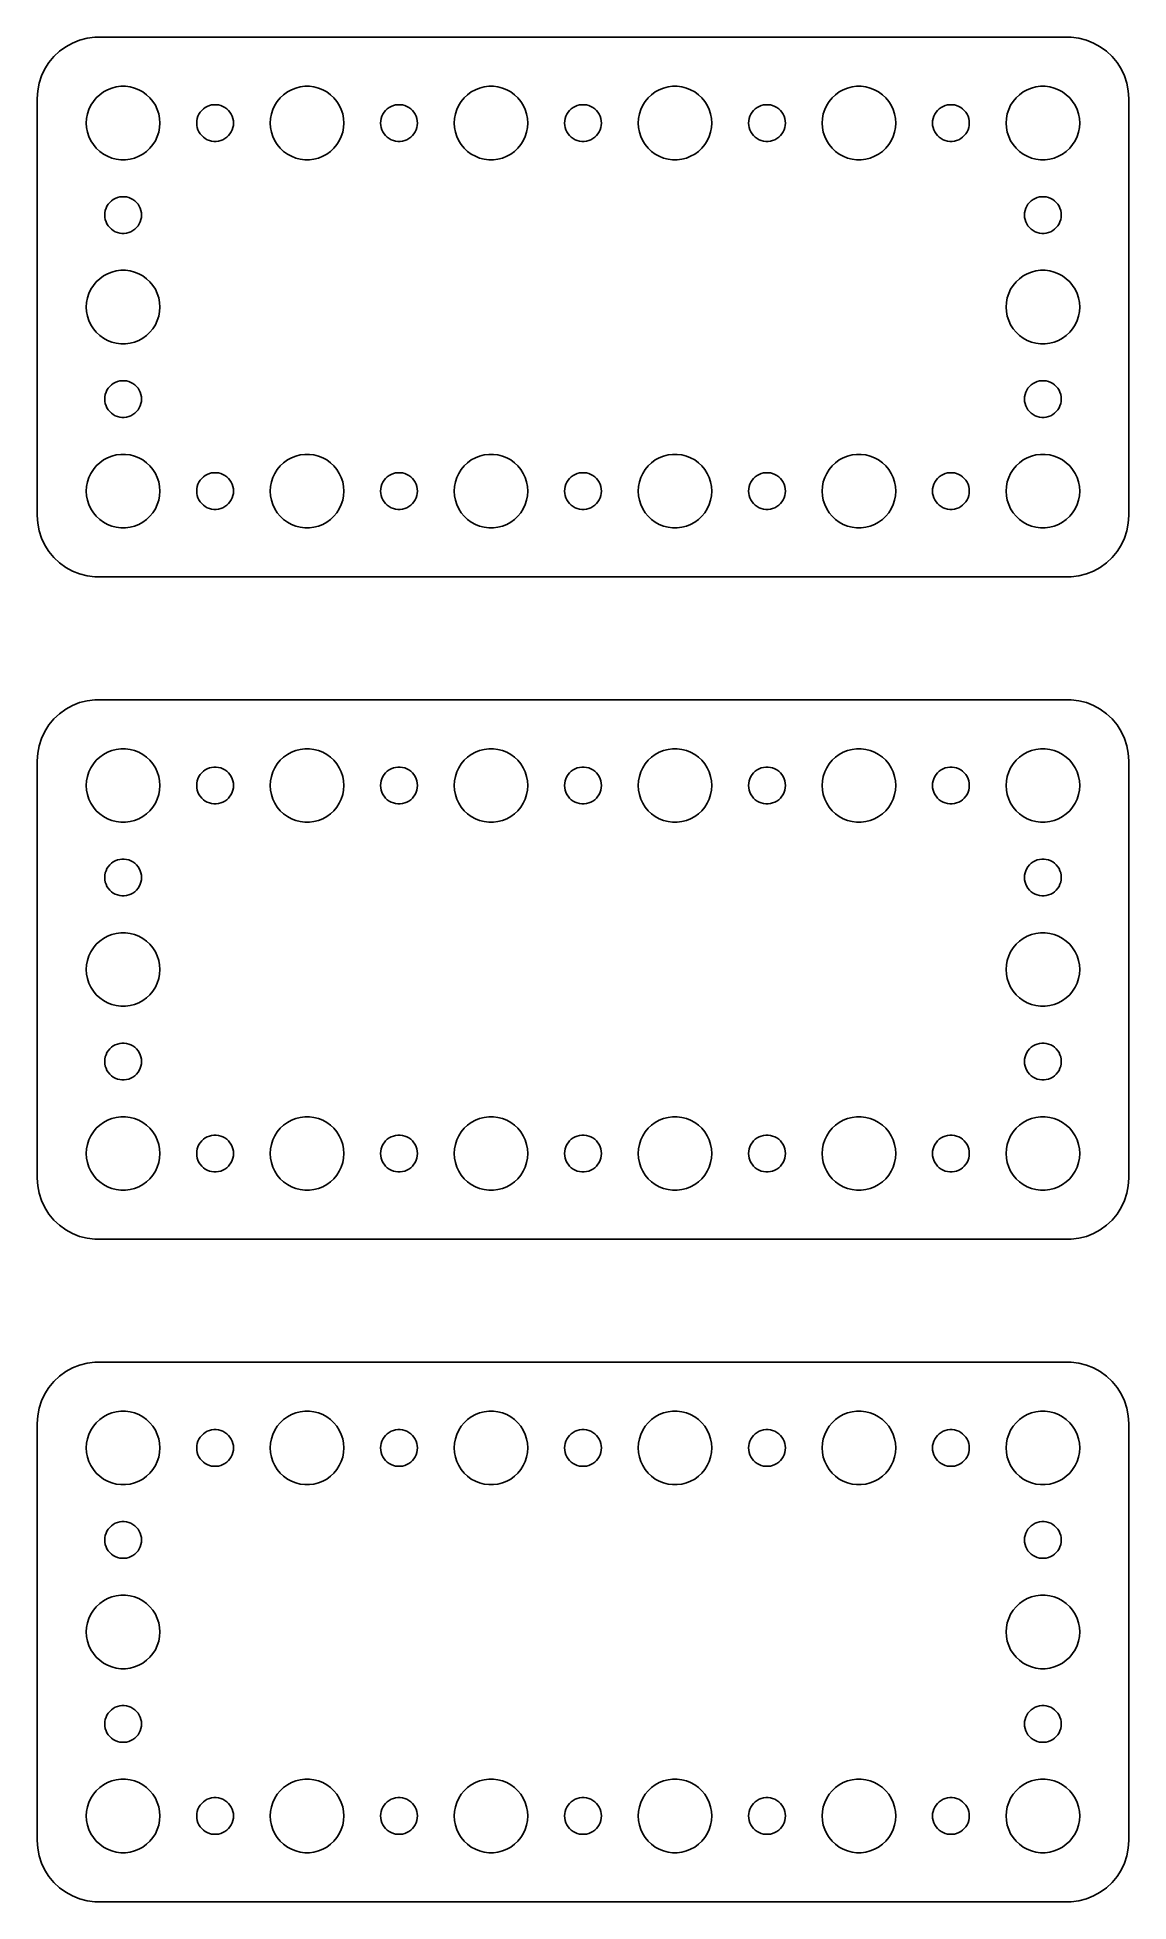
# Model space of a CAD drawing. Header units: metres. Extents: x -44 to 44, y 86 to 238.
import ezdxf

# ---------------------------------------------------------------- set-up
doc = ezdxf.new("R2010")
doc.units = ezdxf.units.M

msp = doc.modelspace()

# ---------------------------------------------------------------- linework, layer by layer
for p, q in [((-42.1791, 237.222), (-42.6871, 236.853)), ((-41.6289, 237.524), (-42.1791, 237.222)), ((-41.0451, 237.755), (-41.6289, 237.524)), ((-40.4369, 237.911), (-41.0451, 237.755)), ((-39.8139, 237.99), (-40.4369, 237.911)), ((39.8139, 237.99), (-39.8139, 237.99)), ((40.4369, 237.911), (39.8139, 237.99)), ((41.0451, 237.755), (40.4369, 237.911)), ((41.6289, 237.524), (41.0451, 237.755)), ((42.1791, 237.222), (41.6289, 237.524)), ((42.6871, 236.853), (42.1791, 237.222)), ((-43.5451, 235.939), (-43.8815, 235.409)), ((-43.1448, 236.423), (-43.5451, 235.939)), ((-42.6871, 236.853), (-43.1448, 236.423)), ((43.1448, 236.423), (42.6871, 236.853)), ((43.5451, 235.939), (43.1448, 236.423)), ((43.8815, 235.409), (43.5451, 235.939)), ((-44.3429, 234.243), (-44.4606, 233.627)), ((-44.1489, 234.841), (-44.3429, 234.243)), ((-43.8815, 235.409), (-44.1489, 234.841)), ((44.1489, 234.841), (43.8815, 235.409)), ((44.3429, 234.243), (44.1489, 234.841)), ((44.4606, 233.627), (44.3429, 234.243)), ((-44.4606, 233.627), (-44.5, 233)), ((-44.5, 233), (-44.5, 199)), ((-40.1289, 232.445), (-39.927, 232.763)), ((-39.927, 232.763), (-39.6869, 233.054)), ((-39.6869, 233.054), (-39.4123, 233.312)), ((-39.4123, 233.312), (-39.1075, 233.533)), ((-39.1075, 233.533), (-38.7773, 233.714)), ((-38.7773, 233.714), (-38.427, 233.853)), ((-38.427, 233.853), (-38.0621, 233.947)), ((-38.0621, 233.947), (-37.6884, 233.994)), ((-37.6884, 233.994), (-37.3116, 233.994)), ((-37.3116, 233.994), (-36.9379, 233.947)), ((-36.9379, 233.947), (-36.5729, 233.853)), ((-36.5729, 233.853), (-36.2227, 233.714)), ((-36.2227, 233.714), (-35.8925, 233.533)), ((-35.8925, 233.533), (-35.5877, 233.312)), ((-35.5877, 233.312), (-35.3131, 233.054)), ((-35.3131, 233.054), (-35.0729, 232.763)), ((-35.0729, 232.763), (-34.8711, 232.445)), ((-25.1289, 232.445), (-24.927, 232.763)), ((-24.927, 232.763), (-24.6869, 233.054)), ((-24.6869, 233.054), (-24.4123, 233.312)), ((-24.4123, 233.312), (-24.1075, 233.533)), ((-24.1075, 233.533), (-23.7773, 233.714)), ((-23.7773, 233.714), (-23.427, 233.853)), ((-23.427, 233.853), (-23.0621, 233.947)), ((-23.0621, 233.947), (-22.6884, 233.994)), ((-22.6884, 233.994), (-22.3116, 233.994)), ((-22.3116, 233.994), (-21.9379, 233.947)), ((-21.9379, 233.947), (-21.5729, 233.853)), ((-21.5729, 233.853), (-21.2227, 233.714)), ((-21.2227, 233.714), (-20.8925, 233.533)), ((-20.8925, 233.533), (-20.5877, 233.312)), ((-20.5877, 233.312), (-20.3131, 233.054)), ((-20.3131, 233.054), (-20.0729, 232.763)), ((-20.0729, 232.763), (-19.8711, 232.445)), ((-10.1289, 232.445), (-9.92705, 232.763)), ((-9.92705, 232.763), (-9.6869, 233.054)), ((-9.6869, 233.054), (-9.41226, 233.312)), ((-9.41226, 233.312), (-9.10747, 233.533)), ((-9.10747, 233.533), (-8.77733, 233.714)), ((-8.77733, 233.714), (-8.42705, 233.853)), ((-8.42705, 233.853), (-8.06213, 233.947)), ((-8.06213, 233.947), (-7.68837, 233.994)), ((-7.68837, 233.994), (-7.31161, 233.994)), ((-7.31161, 233.994), (-6.93785, 233.947)), ((-6.93785, 233.947), (-6.57294, 233.853)), ((-6.57294, 233.853), (-6.22266, 233.714)), ((-6.22266, 233.714), (-5.89252, 233.533)), ((-5.89252, 233.533), (-5.58772, 233.312)), ((-5.58772, 233.312), (-5.31308, 233.054)), ((-5.31308, 233.054), (-5.07294, 232.763)), ((-5.07294, 232.763), (-4.87108, 232.445)), ((4.87108, 232.445), (5.07294, 232.763)), ((5.07294, 232.763), (5.31308, 233.054)), ((5.31308, 233.054), (5.58772, 233.312)), ((5.58772, 233.312), (5.89252, 233.533)), ((5.89252, 233.533), (6.22266, 233.714)), ((6.22266, 233.714), (6.57294, 233.853)), ((6.57294, 233.853), (6.93785, 233.947)), ((6.93785, 233.947), (7.31161, 233.994)), ((7.31161, 233.994), (7.68837, 233.994)), ((7.68837, 233.994), (8.06213, 233.947)), ((8.06213, 233.947), (8.42705, 233.853)), ((8.42705, 233.853), (8.77733, 233.714)), ((8.77733, 233.714), (9.10747, 233.533)), ((9.10747, 233.533), (9.41226, 233.312)), ((9.41226, 233.312), (9.6869, 233.054)), ((9.6869, 233.054), (9.92705, 232.763)), ((9.92705, 232.763), (10.1289, 232.445)), ((19.8711, 232.445), (20.0729, 232.763)), ((20.0729, 232.763), (20.3131, 233.054)), ((20.3131, 233.054), (20.5877, 233.312)), ((20.5877, 233.312), (20.8925, 233.533)), ((20.8925, 233.533), (21.2227, 233.714)), ((21.2227, 233.714), (21.5729, 233.853)), ((21.5729, 233.853), (21.9379, 233.947)), ((21.9379, 233.947), (22.3116, 233.994)), ((22.3116, 233.994), (22.6884, 233.994)), ((22.6884, 233.994), (23.0621, 233.947)), ((23.0621, 233.947), (23.427, 233.853)), ((23.427, 233.853), (23.7773, 233.714)), ((23.7773, 233.714), (24.1075, 233.533)), ((24.1075, 233.533), (24.4123, 233.312)), ((24.4123, 233.312), (24.6869, 233.054)), ((24.6869, 233.054), (24.927, 232.763)), ((24.927, 232.763), (25.1289, 232.445)), ((34.8711, 232.445), (35.0729, 232.763)), ((35.0729, 232.763), (35.3131, 233.054)), ((35.3131, 233.054), (35.5877, 233.312)), ((35.5877, 233.312), (35.8925, 233.533)), ((35.8925, 233.533), (36.2227, 233.714)), ((36.2227, 233.714), (36.5729, 233.853)), ((36.5729, 233.853), (36.9379, 233.947)), ((36.9379, 233.947), (37.3116, 233.994)), ((37.3116, 233.994), (37.6884, 233.994)), ((37.6884, 233.994), (38.0621, 233.947)), ((38.0621, 233.947), (38.427, 233.853)), ((38.427, 233.853), (38.7773, 233.714)), ((38.7773, 233.714), (39.1075, 233.533)), ((39.1075, 233.533), (39.4123, 233.312)), ((39.4123, 233.312), (39.6869, 233.054)), ((39.6869, 233.054), (39.927, 232.763)), ((39.927, 232.763), (40.1289, 232.445)), ((44.5, 233), (44.4606, 233.627)), ((44.5, 199), (44.5, 233)), ((-40.5, 231), (-40.4763, 231.376)), ((-40.4763, 231.376), (-40.4057, 231.746)), ((-40.4057, 231.746), (-40.2893, 232.104)), ((-40.2893, 232.104), (-40.1289, 232.445)), ((-34.8711, 232.445), (-34.7107, 232.104)), ((-34.7107, 232.104), (-34.5942, 231.746)), ((-34.5942, 231.746), (-34.5237, 231.376)), ((-34.5237, 231.376), (-34.5, 231)), ((-31.5, 231), (-31.4882, 231.188)), ((-31.4882, 231.188), (-31.4529, 231.373)), ((-31.4529, 231.373), (-31.3947, 231.552)), ((-31.3947, 231.552), (-31.3145, 231.723)), ((-31.3145, 231.723), (-31.2135, 231.882)), ((-31.2135, 231.882), (-31.0934, 232.027)), ((-31.0934, 232.027), (-30.9561, 232.156)), ((-30.9561, 232.156), (-30.8037, 232.266)), ((-30.8037, 232.266), (-30.6387, 232.357)), ((-30.6387, 232.357), (-30.4635, 232.427)), ((-30.4635, 232.427), (-30.2811, 232.473)), ((-30.2811, 232.473), (-30.0942, 232.497)), ((-30.0942, 232.497), (-29.9058, 232.497)), ((-29.9058, 232.497), (-29.7189, 232.473)), ((-29.7189, 232.473), (-29.5365, 232.427)), ((-29.5365, 232.427), (-29.3613, 232.357)), ((-29.3613, 232.357), (-29.1963, 232.266)), ((-29.1963, 232.266), (-29.0439, 232.156)), ((-29.0439, 232.156), (-28.9065, 232.027)), ((-28.9065, 232.027), (-28.7865, 231.882)), ((-28.7865, 231.882), (-28.6855, 231.723)), ((-28.6855, 231.723), (-28.6053, 231.552)), ((-28.6053, 231.552), (-28.5471, 231.373)), ((-28.5471, 231.373), (-28.5118, 231.188)), ((-28.5118, 231.188), (-28.5, 231)), ((-25.5, 231), (-25.4763, 231.376)), ((-25.4763, 231.376), (-25.4057, 231.746)), ((-25.4057, 231.746), (-25.2893, 232.104)), ((-25.2893, 232.104), (-25.1289, 232.445)), ((-19.8711, 232.445), (-19.7107, 232.104)), ((-19.7107, 232.104), (-19.5942, 231.746)), ((-19.5942, 231.746), (-19.5237, 231.376)), ((-19.5237, 231.376), (-19.5, 231)), ((-16.5, 231), (-16.4882, 231.188)), ((-16.4882, 231.188), (-16.4529, 231.373)), ((-16.4529, 231.373), (-16.3947, 231.552)), ((-16.3947, 231.552), (-16.3145, 231.723)), ((-16.3145, 231.723), (-16.2135, 231.882)), ((-16.2135, 231.882), (-16.0934, 232.027)), ((-16.0934, 232.027), (-15.9561, 232.156)), ((-15.9561, 232.156), (-15.8037, 232.266)), ((-15.8037, 232.266), (-15.6387, 232.357)), ((-15.6387, 232.357), (-15.4635, 232.427)), ((-15.4635, 232.427), (-15.2811, 232.473)), ((-15.2811, 232.473), (-15.0942, 232.497)), ((-15.0942, 232.497), (-14.9058, 232.497)), ((-14.9058, 232.497), (-14.7189, 232.473)), ((-14.7189, 232.473), (-14.5365, 232.427)), ((-14.5365, 232.427), (-14.3613, 232.357)), ((-14.3613, 232.357), (-14.1963, 232.266)), ((-14.1963, 232.266), (-14.0439, 232.156)), ((-14.0439, 232.156), (-13.9065, 232.027)), ((-13.9065, 232.027), (-13.7865, 231.882)), ((-13.7865, 231.882), (-13.6855, 231.723)), ((-13.6855, 231.723), (-13.6053, 231.552)), ((-13.6053, 231.552), (-13.5471, 231.373)), ((-13.5471, 231.373), (-13.5118, 231.188)), ((-13.5118, 231.188), (-13.5, 231)), ((-10.5, 231), (-10.4763, 231.376)), ((-10.4763, 231.376), (-10.4057, 231.746)), ((-10.4057, 231.746), (-10.2893, 232.104)), ((-10.2893, 232.104), (-10.1289, 232.445)), ((-4.87108, 232.445), (-4.71066, 232.104)), ((-4.71066, 232.104), (-4.59424, 231.746)), ((-4.59424, 231.746), (-4.52365, 231.376)), ((-4.52365, 231.376), (-4.5, 231)), ((-1.5, 231), (-1.48816, 231.188)), ((-1.48816, 231.188), (-1.45287, 231.373)), ((-1.45287, 231.373), (-1.39465, 231.552)), ((-1.39465, 231.552), (-1.31445, 231.723)), ((-1.31445, 231.723), (-1.21352, 231.882)), ((-1.21352, 231.882), (-1.09344, 232.027)), ((-1.09344, 232.027), (-0.95613, 232.156)), ((-0.95613, 232.156), (-0.80373, 232.266)), ((-0.80373, 232.266), (-0.63866, 232.357)), ((-0.63866, 232.357), (-0.46352, 232.427)), ((-0.46352, 232.427), (-0.28107, 232.473)), ((-0.28107, 232.473), (-0.09418, 232.497)), ((-0.09418, 232.497), (0.09418, 232.497)), ((0.09418, 232.497), (0.28107, 232.473)), ((0.28107, 232.473), (0.46352, 232.427)), ((0.46352, 232.427), (0.63866, 232.357)), ((0.63866, 232.357), (0.80373, 232.266)), ((0.80373, 232.266), (0.95613, 232.156)), ((0.95613, 232.156), (1.09344, 232.027)), ((1.09344, 232.027), (1.21352, 231.882)), ((1.21352, 231.882), (1.31445, 231.723)), ((1.31445, 231.723), (1.39465, 231.552)), ((1.39465, 231.552), (1.45287, 231.373)), ((1.45287, 231.373), (1.48816, 231.188)), ((1.48816, 231.188), (1.5, 231)), ((4.5, 231), (4.52365, 231.376)), ((4.52365, 231.376), (4.59424, 231.746)), ((4.59424, 231.746), (4.71066, 232.104)), ((4.71066, 232.104), (4.87108, 232.445)), ((10.1289, 232.445), (10.2893, 232.104)), ((10.2893, 232.104), (10.4057, 231.746)), ((10.4057, 231.746), (10.4763, 231.376)), ((10.4763, 231.376), (10.5, 231)), ((13.5, 231), (13.5118, 231.188)), ((13.5118, 231.188), (13.5471, 231.373)), ((13.5471, 231.373), (13.6053, 231.552)), ((13.6053, 231.552), (13.6855, 231.723)), ((13.6855, 231.723), (13.7865, 231.882)), ((13.7865, 231.882), (13.9065, 232.027)), ((13.9065, 232.027), (14.0439, 232.156)), ((14.0439, 232.156), (14.1963, 232.266)), ((14.1963, 232.266), (14.3613, 232.357)), ((14.3613, 232.357), (14.5365, 232.427)), ((14.5365, 232.427), (14.7189, 232.473)), ((14.7189, 232.473), (14.9058, 232.497)), ((14.9058, 232.497), (15.0942, 232.497)), ((15.0942, 232.497), (15.2811, 232.473)), ((15.2811, 232.473), (15.4635, 232.427)), ((15.4635, 232.427), (15.6387, 232.357)), ((15.6387, 232.357), (15.8037, 232.266)), ((15.8037, 232.266), (15.9561, 232.156)), ((15.9561, 232.156), (16.0934, 232.027)), ((16.0934, 232.027), (16.2135, 231.882)), ((16.2135, 231.882), (16.3145, 231.723)), ((16.3145, 231.723), (16.3947, 231.552)), ((16.3947, 231.552), (16.4529, 231.373)), ((16.4529, 231.373), (16.4882, 231.188)), ((16.4882, 231.188), (16.5, 231)), ((19.5, 231), (19.5237, 231.376)), ((19.5237, 231.376), (19.5942, 231.746)), ((19.5942, 231.746), (19.7107, 232.104)), ((19.7107, 232.104), (19.8711, 232.445)), ((25.1289, 232.445), (25.2893, 232.104)), ((25.2893, 232.104), (25.4057, 231.746)), ((25.4057, 231.746), (25.4763, 231.376)), ((25.4763, 231.376), (25.5, 231)), ((28.5, 231), (28.5118, 231.188)), ((28.5118, 231.188), (28.5471, 231.373)), ((28.5471, 231.373), (28.6053, 231.552)), ((28.6053, 231.552), (28.6855, 231.723)), ((28.6855, 231.723), (28.7865, 231.882)), ((28.7865, 231.882), (28.9065, 232.027)), ((28.9065, 232.027), (29.0439, 232.156)), ((29.0439, 232.156), (29.1963, 232.266)), ((29.1963, 232.266), (29.3613, 232.357)), ((29.3613, 232.357), (29.5365, 232.427)), ((29.5365, 232.427), (29.7189, 232.473)), ((29.7189, 232.473), (29.9058, 232.497)), ((29.9058, 232.497), (30.0942, 232.497)), ((30.0942, 232.497), (30.2811, 232.473)), ((30.2811, 232.473), (30.4635, 232.427)), ((30.4635, 232.427), (30.6387, 232.357)), ((30.6387, 232.357), (30.8037, 232.266)), ((30.8037, 232.266), (30.9561, 232.156)), ((30.9561, 232.156), (31.0934, 232.027)), ((31.0934, 232.027), (31.2135, 231.882)), ((31.2135, 231.882), (31.3145, 231.723)), ((31.3145, 231.723), (31.3947, 231.552)), ((31.3947, 231.552), (31.4529, 231.373)), ((31.4529, 231.373), (31.4882, 231.188)), ((31.4882, 231.188), (31.5, 231)), ((34.5, 231), (34.5237, 231.376)), ((34.5237, 231.376), (34.5942, 231.746)), ((34.5942, 231.746), (34.7107, 232.104)), ((34.7107, 232.104), (34.8711, 232.445)), ((40.1289, 232.445), (40.2893, 232.104)), ((40.2893, 232.104), (40.4057, 231.746)), ((40.4057, 231.746), (40.4763, 231.376)), ((40.4763, 231.376), (40.5, 231)), ((-40.4763, 230.624), (-40.5, 231)), ((-40.4057, 230.254), (-40.4763, 230.624)), ((-40.2893, 229.896), (-40.4057, 230.254)), ((-40.1289, 229.555), (-40.2893, 229.896)), ((-39.927, 229.237), (-40.1289, 229.555)), ((-34.8711, 229.555), (-35.0729, 229.237)), ((-34.7107, 229.896), (-34.8711, 229.555)), ((-34.5942, 230.254), (-34.7107, 229.896)), ((-34.5237, 230.624), (-34.5942, 230.254)), ((-34.5, 231), (-34.5237, 230.624)), ((-31.4882, 230.812), (-31.5, 231)), ((-31.4529, 230.627), (-31.4882, 230.812)), ((-31.3947, 230.448), (-31.4529, 230.627)), ((-31.3145, 230.277), (-31.3947, 230.448)), ((-31.2135, 230.118), (-31.3145, 230.277)), ((-31.0934, 229.973), (-31.2135, 230.118)), ((-30.9561, 229.844), (-31.0934, 229.973)), ((-30.8037, 229.734), (-30.9561, 229.844)), ((-30.6387, 229.643), (-30.8037, 229.734)), ((-30.4635, 229.573), (-30.6387, 229.643)), ((-30.2811, 229.527), (-30.4635, 229.573)), ((-30.0942, 229.503), (-30.2811, 229.527)), ((-29.9058, 229.503), (-30.0942, 229.503)), ((-29.7189, 229.527), (-29.9058, 229.503)), ((-29.5365, 229.573), (-29.7189, 229.527)), ((-29.3613, 229.643), (-29.5365, 229.573)), ((-29.1963, 229.734), (-29.3613, 229.643)), ((-29.0439, 229.844), (-29.1963, 229.734)), ((-28.9065, 229.973), (-29.0439, 229.844)), ((-28.7865, 230.118), (-28.9065, 229.973)), ((-28.6855, 230.277), (-28.7865, 230.118)), ((-28.6053, 230.448), (-28.6855, 230.277)), ((-28.5471, 230.627), (-28.6053, 230.448)), ((-28.5118, 230.812), (-28.5471, 230.627)), ((-28.5, 231), (-28.5118, 230.812)), ((-25.4763, 230.624), (-25.5, 231)), ((-25.4057, 230.254), (-25.4763, 230.624)), ((-25.2893, 229.896), (-25.4057, 230.254)), ((-25.1289, 229.555), (-25.2893, 229.896)), ((-24.927, 229.237), (-25.1289, 229.555)), ((-19.8711, 229.555), (-20.0729, 229.237)), ((-19.7107, 229.896), (-19.8711, 229.555)), ((-19.5942, 230.254), (-19.7107, 229.896)), ((-19.5237, 230.624), (-19.5942, 230.254)), ((-19.5, 231), (-19.5237, 230.624)), ((-16.4882, 230.812), (-16.5, 231)), ((-16.4529, 230.627), (-16.4882, 230.812)), ((-16.3947, 230.448), (-16.4529, 230.627)), ((-16.3145, 230.277), (-16.3947, 230.448)), ((-16.2135, 230.118), (-16.3145, 230.277)), ((-16.0934, 229.973), (-16.2135, 230.118)), ((-15.9561, 229.844), (-16.0934, 229.973)), ((-15.8037, 229.734), (-15.9561, 229.844)), ((-15.6387, 229.643), (-15.8037, 229.734)), ((-15.4635, 229.573), (-15.6387, 229.643)), ((-15.2811, 229.527), (-15.4635, 229.573)), ((-15.0942, 229.503), (-15.2811, 229.527)), ((-14.9058, 229.503), (-15.0942, 229.503)), ((-14.7189, 229.527), (-14.9058, 229.503)), ((-14.5365, 229.573), (-14.7189, 229.527)), ((-14.3613, 229.643), (-14.5365, 229.573)), ((-14.1963, 229.734), (-14.3613, 229.643)), ((-14.0439, 229.844), (-14.1963, 229.734)), ((-13.9065, 229.973), (-14.0439, 229.844)), ((-13.7865, 230.118), (-13.9065, 229.973)), ((-13.6855, 230.277), (-13.7865, 230.118)), ((-13.6053, 230.448), (-13.6855, 230.277)), ((-13.5471, 230.627), (-13.6053, 230.448)), ((-13.5118, 230.812), (-13.5471, 230.627)), ((-13.5, 231), (-13.5118, 230.812)), ((-10.4763, 230.624), (-10.5, 231)), ((-10.4057, 230.254), (-10.4763, 230.624)), ((-10.2893, 229.896), (-10.4057, 230.254)), ((-10.1289, 229.555), (-10.2893, 229.896)), ((-9.92705, 229.237), (-10.1289, 229.555)), ((-4.87108, 229.555), (-5.07294, 229.237)), ((-4.71066, 229.896), (-4.87108, 229.555)), ((-4.59424, 230.254), (-4.71066, 229.896)), ((-4.52365, 230.624), (-4.59424, 230.254)), ((-4.5, 231), (-4.52365, 230.624)), ((-1.48816, 230.812), (-1.5, 231)), ((-1.45287, 230.627), (-1.48816, 230.812)), ((-1.39465, 230.448), (-1.45287, 230.627)), ((-1.31445, 230.277), (-1.39465, 230.448)), ((-1.21352, 230.118), (-1.31445, 230.277)), ((-1.09344, 229.973), (-1.21352, 230.118)), ((-0.95613, 229.844), (-1.09344, 229.973)), ((-0.80373, 229.734), (-0.95613, 229.844)), ((-0.63866, 229.643), (-0.80373, 229.734)), ((-0.46352, 229.573), (-0.63866, 229.643)), ((-0.28107, 229.527), (-0.46352, 229.573)), ((-0.09418, 229.503), (-0.28107, 229.527)), ((0.09418, 229.503), (-0.09418, 229.503)), ((0.28107, 229.527), (0.09418, 229.503)), ((0.46352, 229.573), (0.28107, 229.527)), ((0.63866, 229.643), (0.46352, 229.573)), ((0.80373, 229.734), (0.63866, 229.643)), ((0.95613, 229.844), (0.80373, 229.734)), ((1.09344, 229.973), (0.95613, 229.844)), ((1.21352, 230.118), (1.09344, 229.973)), ((1.31445, 230.277), (1.21352, 230.118)), ((1.39465, 230.448), (1.31445, 230.277)), ((1.45287, 230.627), (1.39465, 230.448)), ((1.48816, 230.812), (1.45287, 230.627)), ((1.5, 231), (1.48816, 230.812)), ((4.52365, 230.624), (4.5, 231)), ((4.59424, 230.254), (4.52365, 230.624)), ((4.71066, 229.896), (4.59424, 230.254)), ((4.87108, 229.555), (4.71066, 229.896)), ((5.07294, 229.237), (4.87108, 229.555)), ((10.1289, 229.555), (9.92705, 229.237)), ((10.2893, 229.896), (10.1289, 229.555)), ((10.4057, 230.254), (10.2893, 229.896)), ((10.4763, 230.624), (10.4057, 230.254)), ((10.5, 231), (10.4763, 230.624)), ((13.5118, 230.812), (13.5, 231)), ((13.5471, 230.627), (13.5118, 230.812)), ((13.6053, 230.448), (13.5471, 230.627)), ((13.6855, 230.277), (13.6053, 230.448)), ((13.7865, 230.118), (13.6855, 230.277)), ((13.9065, 229.973), (13.7865, 230.118)), ((14.0439, 229.844), (13.9065, 229.973)), ((14.1963, 229.734), (14.0439, 229.844)), ((14.3613, 229.643), (14.1963, 229.734)), ((14.5365, 229.573), (14.3613, 229.643)), ((14.7189, 229.527), (14.5365, 229.573)), ((14.9058, 229.503), (14.7189, 229.527)), ((15.0942, 229.503), (14.9058, 229.503)), ((15.2811, 229.527), (15.0942, 229.503)), ((15.4635, 229.573), (15.2811, 229.527)), ((15.6387, 229.643), (15.4635, 229.573)), ((15.8037, 229.734), (15.6387, 229.643)), ((15.9561, 229.844), (15.8037, 229.734)), ((16.0934, 229.973), (15.9561, 229.844)), ((16.2135, 230.118), (16.0934, 229.973)), ((16.3145, 230.277), (16.2135, 230.118)), ((16.3947, 230.448), (16.3145, 230.277)), ((16.4529, 230.627), (16.3947, 230.448)), ((16.4882, 230.812), (16.4529, 230.627)), ((16.5, 231), (16.4882, 230.812)), ((19.5237, 230.624), (19.5, 231)), ((19.5942, 230.254), (19.5237, 230.624)), ((19.7107, 229.896), (19.5942, 230.254)), ((19.8711, 229.555), (19.7107, 229.896)), ((20.0729, 229.237), (19.8711, 229.555)), ((25.1289, 229.555), (24.927, 229.237)), ((25.2893, 229.896), (25.1289, 229.555)), ((25.4057, 230.254), (25.2893, 229.896)), ((25.4763, 230.624), (25.4057, 230.254)), ((25.5, 231), (25.4763, 230.624)), ((28.5118, 230.812), (28.5, 231)), ((28.5471, 230.627), (28.5118, 230.812)), ((28.6053, 230.448), (28.5471, 230.627)), ((28.6855, 230.277), (28.6053, 230.448)), ((28.7865, 230.118), (28.6855, 230.277)), ((28.9065, 229.973), (28.7865, 230.118)), ((29.0439, 229.844), (28.9065, 229.973)), ((29.1963, 229.734), (29.0439, 229.844)), ((29.3613, 229.643), (29.1963, 229.734)), ((29.5365, 229.573), (29.3613, 229.643)), ((29.7189, 229.527), (29.5365, 229.573)), ((29.9058, 229.503), (29.7189, 229.527)), ((30.0942, 229.503), (29.9058, 229.503)), ((30.2811, 229.527), (30.0942, 229.503)), ((30.4635, 229.573), (30.2811, 229.527)), ((30.6387, 229.643), (30.4635, 229.573)), ((30.8037, 229.734), (30.6387, 229.643)), ((30.9561, 229.844), (30.8037, 229.734)), ((31.0934, 229.973), (30.9561, 229.844)), ((31.2135, 230.118), (31.0934, 229.973)), ((31.3145, 230.277), (31.2135, 230.118)), ((31.3947, 230.448), (31.3145, 230.277)), ((31.4529, 230.627), (31.3947, 230.448)), ((31.4882, 230.812), (31.4529, 230.627)), ((31.5, 231), (31.4882, 230.812)), ((34.5237, 230.624), (34.5, 231)), ((34.5942, 230.254), (34.5237, 230.624)), ((34.7107, 229.896), (34.5942, 230.254)), ((34.8711, 229.555), (34.7107, 229.896)), ((35.0729, 229.237), (34.8711, 229.555)), ((40.1289, 229.555), (39.927, 229.237)), ((40.2893, 229.896), (40.1289, 229.555)), ((40.4057, 230.254), (40.2893, 229.896)), ((40.4763, 230.624), (40.4057, 230.254)), ((40.5, 231), (40.4763, 230.624)), ((-39.6869, 228.946), (-39.927, 229.237)), ((-39.4123, 228.688), (-39.6869, 228.946)), ((-39.1075, 228.467), (-39.4123, 228.688)), ((-38.7773, 228.286), (-39.1075, 228.467)), ((-38.427, 228.147), (-38.7773, 228.286)), ((-38.0621, 228.053), (-38.427, 228.147)), ((-37.6884, 228.006), (-38.0621, 228.053)), ((-37.3116, 228.006), (-37.6884, 228.006)), ((-36.9379, 228.053), (-37.3116, 228.006)), ((-36.5729, 228.147), (-36.9379, 228.053)), ((-36.2227, 228.286), (-36.5729, 228.147)), ((-35.8925, 228.467), (-36.2227, 228.286)), ((-35.5877, 228.688), (-35.8925, 228.467)), ((-35.3131, 228.946), (-35.5877, 228.688)), ((-35.0729, 229.237), (-35.3131, 228.946)), ((-24.6869, 228.946), (-24.927, 229.237)), ((-24.4123, 228.688), (-24.6869, 228.946)), ((-24.1075, 228.467), (-24.4123, 228.688)), ((-23.7773, 228.286), (-24.1075, 228.467)), ((-23.427, 228.147), (-23.7773, 228.286)), ((-23.0621, 228.053), (-23.427, 228.147)), ((-22.6884, 228.006), (-23.0621, 228.053)), ((-22.3116, 228.006), (-22.6884, 228.006)), ((-21.9379, 228.053), (-22.3116, 228.006)), ((-21.5729, 228.147), (-21.9379, 228.053)), ((-21.2227, 228.286), (-21.5729, 228.147)), ((-20.8925, 228.467), (-21.2227, 228.286)), ((-20.5877, 228.688), (-20.8925, 228.467)), ((-20.3131, 228.946), (-20.5877, 228.688)), ((-20.0729, 229.237), (-20.3131, 228.946)), ((-9.6869, 228.946), (-9.92705, 229.237)), ((-9.41226, 228.688), (-9.6869, 228.946)), ((-9.10747, 228.467), (-9.41226, 228.688)), ((-8.77733, 228.286), (-9.10747, 228.467)), ((-8.42705, 228.147), (-8.77733, 228.286)), ((-8.06213, 228.053), (-8.42705, 228.147)), ((-7.68837, 228.006), (-8.06213, 228.053)), ((-7.31161, 228.006), (-7.68837, 228.006)), ((-6.93785, 228.053), (-7.31161, 228.006)), ((-6.57294, 228.147), (-6.93785, 228.053)), ((-6.22266, 228.286), (-6.57294, 228.147)), ((-5.89252, 228.467), (-6.22266, 228.286)), ((-5.58772, 228.688), (-5.89252, 228.467)), ((-5.31308, 228.946), (-5.58772, 228.688)), ((-5.07294, 229.237), (-5.31308, 228.946)), ((5.31308, 228.946), (5.07294, 229.237)), ((5.58772, 228.688), (5.31308, 228.946)), ((5.89252, 228.467), (5.58772, 228.688)), ((6.22266, 228.286), (5.89252, 228.467)), ((6.57294, 228.147), (6.22266, 228.286)), ((6.93785, 228.053), (6.57294, 228.147)), ((7.31161, 228.006), (6.93785, 228.053)), ((7.68837, 228.006), (7.31161, 228.006)), ((8.06213, 228.053), (7.68837, 228.006)), ((8.42705, 228.147), (8.06213, 228.053)), ((8.77733, 228.286), (8.42705, 228.147)), ((9.10747, 228.467), (8.77733, 228.286)), ((9.41226, 228.688), (9.10747, 228.467)), ((9.6869, 228.946), (9.41226, 228.688)), ((9.92705, 229.237), (9.6869, 228.946)), ((20.3131, 228.946), (20.0729, 229.237)), ((20.5877, 228.688), (20.3131, 228.946)), ((20.8925, 228.467), (20.5877, 228.688)), ((21.2227, 228.286), (20.8925, 228.467)), ((21.5729, 228.147), (21.2227, 228.286)), ((21.9379, 228.053), (21.5729, 228.147)), ((22.3116, 228.006), (21.9379, 228.053)), ((22.6884, 228.006), (22.3116, 228.006)), ((23.0621, 228.053), (22.6884, 228.006)), ((23.427, 228.147), (23.0621, 228.053)), ((23.7773, 228.286), (23.427, 228.147)), ((24.1075, 228.467), (23.7773, 228.286)), ((24.4123, 228.688), (24.1075, 228.467)), ((24.6869, 228.946), (24.4123, 228.688)), ((24.927, 229.237), (24.6869, 228.946)), ((35.3131, 228.946), (35.0729, 229.237)), ((35.5877, 228.688), (35.3131, 228.946)), ((35.8925, 228.467), (35.5877, 228.688)), ((36.2227, 228.286), (35.8925, 228.467)), ((36.5729, 228.147), (36.2227, 228.286)), ((36.9379, 228.053), (36.5729, 228.147)), ((37.3116, 228.006), (36.9379, 228.053)), ((37.6884, 228.006), (37.3116, 228.006)), ((38.0621, 228.053), (37.6884, 228.006)), ((38.427, 228.147), (38.0621, 228.053)), ((38.7773, 228.286), (38.427, 228.147)), ((39.1075, 228.467), (38.7773, 228.286)), ((39.4123, 228.688), (39.1075, 228.467)), ((39.6869, 228.946), (39.4123, 228.688)), ((39.927, 229.237), (39.6869, 228.946)), ((-37.9635, 224.927), (-37.7811, 224.973)), ((-37.7811, 224.973), (-37.5942, 224.997)), ((-37.5942, 224.997), (-37.4058, 224.997)), ((-37.4058, 224.997), (-37.2189, 224.973)), ((-37.2189, 224.973), (-37.0365, 224.927)), ((37.0365, 224.927), (37.2189, 224.973)), ((37.2189, 224.973), (37.4058, 224.997)), ((37.4058, 224.997), (37.5942, 224.997)), ((37.5942, 224.997), (37.7811, 224.973)), ((37.7811, 224.973), (37.9635, 224.927)), ((-39, 223.5), (-38.9882, 223.688)), ((-38.9882, 223.312), (-39, 223.5)), ((-38.9882, 223.688), (-38.9529, 223.873)), ((-38.9529, 223.873), (-38.8947, 224.052)), ((-38.8947, 224.052), (-38.8145, 224.223)), ((-38.8145, 224.223), (-38.7135, 224.382)), ((-38.7135, 224.382), (-38.5934, 224.527)), ((-38.5934, 224.527), (-38.4561, 224.656)), ((-38.4561, 224.656), (-38.3037, 224.766)), ((-38.3037, 224.766), (-38.1387, 224.857)), ((-38.1387, 224.857), (-37.9635, 224.927)), ((-37.0365, 224.927), (-36.8613, 224.857)), ((-36.8613, 224.857), (-36.6963, 224.766)), ((-36.6963, 224.766), (-36.5439, 224.656)), ((-36.5439, 224.656), (-36.4065, 224.527)), ((-36.4065, 224.527), (-36.2865, 224.382)), ((-36.2865, 224.382), (-36.1855, 224.223)), ((-36.1855, 224.223), (-36.1053, 224.052)), ((-36.1053, 224.052), (-36.0471, 223.873)), ((-36.0471, 223.873), (-36.0118, 223.688)), ((-36.0118, 223.688), (-36, 223.5)), ((-36, 223.5), (-36.0118, 223.312)), ((36, 223.5), (36.0118, 223.688)), ((36.0118, 223.312), (36, 223.5)), ((36.0118, 223.688), (36.0471, 223.873)), ((36.0471, 223.873), (36.1053, 224.052)), ((36.1053, 224.052), (36.1855, 224.223)), ((36.1855, 224.223), (36.2865, 224.382)), ((36.2865, 224.382), (36.4065, 224.527)), ((36.4065, 224.527), (36.5439, 224.656)), ((36.5439, 224.656), (36.6963, 224.766)), ((36.6963, 224.766), (36.8613, 224.857)), ((36.8613, 224.857), (37.0365, 224.927)), ((37.9635, 224.927), (38.1387, 224.857)), ((38.1387, 224.857), (38.3037, 224.766)), ((38.3037, 224.766), (38.4561, 224.656)), ((38.4561, 224.656), (38.5934, 224.527)), ((38.5934, 224.527), (38.7135, 224.382)), ((38.7135, 224.382), (38.8145, 224.223)), ((38.8145, 224.223), (38.8947, 224.052)), ((38.8947, 224.052), (38.9529, 223.873)), ((38.9529, 223.873), (38.9882, 223.688)), ((38.9882, 223.688), (39, 223.5)), ((39, 223.5), (38.9882, 223.312)), ((-38.9529, 223.127), (-38.9882, 223.312)), ((-38.8947, 222.948), (-38.9529, 223.127)), ((-38.8145, 222.777), (-38.8947, 222.948)), ((-38.7135, 222.618), (-38.8145, 222.777)), ((-38.5934, 222.473), (-38.7135, 222.618)), ((-38.4561, 222.344), (-38.5934, 222.473)), ((-38.3037, 222.234), (-38.4561, 222.344)), ((-38.1387, 222.143), (-38.3037, 222.234)), ((-37.9635, 222.073), (-38.1387, 222.143)), ((-37.7811, 222.027), (-37.9635, 222.073)), ((-37.5942, 222.003), (-37.7811, 222.027)), ((-37.4058, 222.003), (-37.5942, 222.003)), ((-37.2189, 222.027), (-37.4058, 222.003)), ((-37.0365, 222.073), (-37.2189, 222.027)), ((-36.8613, 222.143), (-37.0365, 222.073)), ((-36.6963, 222.234), (-36.8613, 222.143)), ((-36.5439, 222.344), (-36.6963, 222.234)), ((-36.4065, 222.473), (-36.5439, 222.344)), ((-36.2865, 222.618), (-36.4065, 222.473)), ((-36.1855, 222.777), (-36.2865, 222.618)), ((-36.1053, 222.948), (-36.1855, 222.777)), ((-36.0471, 223.127), (-36.1053, 222.948)), ((-36.0118, 223.312), (-36.0471, 223.127)), ((36.0471, 223.127), (36.0118, 223.312)), ((36.1053, 222.948), (36.0471, 223.127)), ((36.1855, 222.777), (36.1053, 222.948)), ((36.2865, 222.618), (36.1855, 222.777)), ((36.4065, 222.473), (36.2865, 222.618)), ((36.5439, 222.344), (36.4065, 222.473)), ((36.6963, 222.234), (36.5439, 222.344)), ((36.8613, 222.143), (36.6963, 222.234)), ((37.0365, 222.073), (36.8613, 222.143)), ((37.2189, 222.027), (37.0365, 222.073)), ((37.4058, 222.003), (37.2189, 222.027)), ((37.5942, 222.003), (37.4058, 222.003)), ((37.7811, 222.027), (37.5942, 222.003)), ((37.9635, 222.073), (37.7811, 222.027)), ((38.1387, 222.143), (37.9635, 222.073)), ((38.3037, 222.234), (38.1387, 222.143)), ((38.4561, 222.344), (38.3037, 222.234)), ((38.5934, 222.473), (38.4561, 222.344)), ((38.7135, 222.618), (38.5934, 222.473)), ((38.8145, 222.777), (38.7135, 222.618)), ((38.8947, 222.948), (38.8145, 222.777)), ((38.9529, 223.127), (38.8947, 222.948)), ((38.9882, 223.312), (38.9529, 223.127)), ((-38.7773, 218.714), (-38.427, 218.853)), ((-38.427, 218.853), (-38.0621, 218.947)), ((-38.0621, 218.947), (-37.6884, 218.994)), ((-37.6884, 218.994), (-37.3116, 218.994)), ((-37.3116, 218.994), (-36.9379, 218.947)), ((-36.9379, 218.947), (-36.5729, 218.853)), ((-36.5729, 218.853), (-36.2227, 218.714)), ((36.2227, 218.714), (36.5729, 218.853)), ((36.5729, 218.853), (36.9379, 218.947)), ((36.9379, 218.947), (37.3116, 218.994)), ((37.3116, 218.994), (37.6884, 218.994)), ((37.6884, 218.994), (38.0621, 218.947)), ((38.0621, 218.947), (38.427, 218.853)), ((38.427, 218.853), (38.7773, 218.714)), ((-40.2893, 217.104), (-40.1289, 217.445)), ((-40.1289, 217.445), (-39.927, 217.763)), ((-39.927, 217.763), (-39.6869, 218.054)), ((-39.6869, 218.054), (-39.4123, 218.312)), ((-39.4123, 218.312), (-39.1075, 218.533)), ((-39.1075, 218.533), (-38.7773, 218.714)), ((-36.2227, 218.714), (-35.8925, 218.533)), ((-35.8925, 218.533), (-35.5877, 218.312)), ((-35.5877, 218.312), (-35.3131, 218.054)), ((-35.3131, 218.054), (-35.0729, 217.763)), ((-35.0729, 217.763), (-34.8711, 217.445)), ((-34.8711, 217.445), (-34.7107, 217.104)), ((34.7107, 217.104), (34.8711, 217.445)), ((34.8711, 217.445), (35.0729, 217.763)), ((35.0729, 217.763), (35.3131, 218.054)), ((35.3131, 218.054), (35.5877, 218.312)), ((35.5877, 218.312), (35.8925, 218.533)), ((35.8925, 218.533), (36.2227, 218.714)), ((38.7773, 218.714), (39.1075, 218.533)), ((39.1075, 218.533), (39.4123, 218.312)), ((39.4123, 218.312), (39.6869, 218.054)), ((39.6869, 218.054), (39.927, 217.763)), ((39.927, 217.763), (40.1289, 217.445)), ((40.1289, 217.445), (40.2893, 217.104)), ((-40.5, 216), (-40.4763, 216.376)), ((-40.4763, 215.624), (-40.5, 216)), ((-40.4763, 216.376), (-40.4057, 216.746)), ((-40.4057, 216.746), (-40.2893, 217.104)), ((-34.7107, 217.104), (-34.5942, 216.746)), ((-34.5942, 216.746), (-34.5237, 216.376)), ((-34.5237, 216.376), (-34.5, 216)), ((-34.5, 216), (-34.5237, 215.624)), ((34.5, 216), (34.5237, 216.376)), ((34.5237, 215.624), (34.5, 216)), ((34.5237, 216.376), (34.5942, 216.746)), ((34.5942, 216.746), (34.7107, 217.104)), ((40.2893, 217.104), (40.4057, 216.746)), ((40.4057, 216.746), (40.4763, 216.376)), ((40.4763, 216.376), (40.5, 216)), ((40.5, 216), (40.4763, 215.624)), ((-40.4057, 215.254), (-40.4763, 215.624)), ((-40.2893, 214.896), (-40.4057, 215.254)), ((-40.1289, 214.555), (-40.2893, 214.896)), ((-39.927, 214.237), (-40.1289, 214.555)), ((-34.8711, 214.555), (-35.0729, 214.237)), ((-34.7107, 214.896), (-34.8711, 214.555)), ((-34.5942, 215.254), (-34.7107, 214.896)), ((-34.5237, 215.624), (-34.5942, 215.254)), ((34.5942, 215.254), (34.5237, 215.624)), ((34.7107, 214.896), (34.5942, 215.254)), ((34.8711, 214.555), (34.7107, 214.896)), ((35.0729, 214.237), (34.8711, 214.555)), ((40.1289, 214.555), (39.927, 214.237)), ((40.2893, 214.896), (40.1289, 214.555)), ((40.4057, 215.254), (40.2893, 214.896)), ((40.4763, 215.624), (40.4057, 215.254)), ((-39.6869, 213.946), (-39.927, 214.237)), ((-39.4123, 213.688), (-39.6869, 213.946)), ((-39.1075, 213.467), (-39.4123, 213.688)), ((-38.7773, 213.286), (-39.1075, 213.467)), ((-38.427, 213.147), (-38.7773, 213.286)), ((-38.0621, 213.053), (-38.427, 213.147)), ((-37.6884, 213.006), (-38.0621, 213.053)), ((-37.3116, 213.006), (-37.6884, 213.006)), ((-36.9379, 213.053), (-37.3116, 213.006)), ((-36.5729, 213.147), (-36.9379, 213.053)), ((-36.2227, 213.286), (-36.5729, 213.147)), ((-35.8925, 213.467), (-36.2227, 213.286)), ((-35.5877, 213.688), (-35.8925, 213.467)), ((-35.3131, 213.946), (-35.5877, 213.688)), ((-35.0729, 214.237), (-35.3131, 213.946)), ((35.3131, 213.946), (35.0729, 214.237)), ((35.5877, 213.688), (35.3131, 213.946)), ((35.8925, 213.467), (35.5877, 213.688)), ((36.2227, 213.286), (35.8925, 213.467)), ((36.5729, 213.147), (36.2227, 213.286)), ((36.9379, 213.053), (36.5729, 213.147)), ((37.3116, 213.006), (36.9379, 213.053)), ((37.6884, 213.006), (37.3116, 213.006)), ((38.0621, 213.053), (37.6884, 213.006)), ((38.427, 213.147), (38.0621, 213.053)), ((38.7773, 213.286), (38.427, 213.147)), ((39.1075, 213.467), (38.7773, 213.286)), ((39.4123, 213.688), (39.1075, 213.467)), ((39.6869, 213.946), (39.4123, 213.688)), ((39.927, 214.237), (39.6869, 213.946)), ((-38.4561, 209.656), (-38.3037, 209.766)), ((-38.3037, 209.766), (-38.1387, 209.857)), ((-38.1387, 209.857), (-37.9635, 209.927)), ((-37.9635, 209.927), (-37.7811, 209.973)), ((-37.7811, 209.973), (-37.5942, 209.997)), ((-37.5942, 209.997), (-37.4058, 209.997)), ((-37.4058, 209.997), (-37.2189, 209.973)), ((-37.2189, 209.973), (-37.0365, 209.927)), ((-37.0365, 209.927), (-36.8613, 209.857)), ((-36.8613, 209.857), (-36.6963, 209.766)), ((-36.6963, 209.766), (-36.5439, 209.656)), ((36.5439, 209.656), (36.6963, 209.766)), ((36.6963, 209.766), (36.8613, 209.857)), ((36.8613, 209.857), (37.0365, 209.927)), ((37.0365, 209.927), (37.2189, 209.973)), ((37.2189, 209.973), (37.4058, 209.997)), ((37.4058, 209.997), (37.5942, 209.997)), ((37.5942, 209.997), (37.7811, 209.973)), ((37.7811, 209.973), (37.9635, 209.927)), ((37.9635, 209.927), (38.1387, 209.857)), ((38.1387, 209.857), (38.3037, 209.766)), ((38.3037, 209.766), (38.4561, 209.656)), ((-39, 208.5), (-38.9882, 208.688)), ((-38.9882, 208.312), (-39, 208.5)), ((-38.9882, 208.688), (-38.9529, 208.873)), ((-38.9529, 208.127), (-38.9882, 208.312)), ((-38.9529, 208.873), (-38.8947, 209.052)), ((-38.8947, 209.052), (-38.8145, 209.223)), ((-38.8145, 209.223), (-38.7135, 209.382)), ((-38.7135, 209.382), (-38.5934, 209.527)), ((-38.5934, 209.527), (-38.4561, 209.656)), ((-36.5439, 209.656), (-36.4065, 209.527)), ((-36.4065, 209.527), (-36.2865, 209.382)), ((-36.2865, 209.382), (-36.1855, 209.223)), ((-36.1855, 209.223), (-36.1053, 209.052)), ((-36.1053, 209.052), (-36.0471, 208.873)), ((-36.0471, 208.873), (-36.0118, 208.688)), ((-36.0118, 208.312), (-36.0471, 208.127)), ((-36.0118, 208.688), (-36, 208.5)), ((-36, 208.5), (-36.0118, 208.312)), ((36, 208.5), (36.0118, 208.688)), ((36.0118, 208.312), (36, 208.5)), ((36.0118, 208.688), (36.0471, 208.873)), ((36.0471, 208.127), (36.0118, 208.312)), ((36.0471, 208.873), (36.1053, 209.052)), ((36.1053, 209.052), (36.1855, 209.223)), ((36.1855, 209.223), (36.2865, 209.382)), ((36.2865, 209.382), (36.4065, 209.527)), ((36.4065, 209.527), (36.5439, 209.656)), ((38.4561, 209.656), (38.5934, 209.527)), ((38.5934, 209.527), (38.7135, 209.382)), ((38.7135, 209.382), (38.8145, 209.223)), ((38.8145, 209.223), (38.8947, 209.052)), ((38.8947, 209.052), (38.9529, 208.873)), ((38.9529, 208.873), (38.9882, 208.688)), ((38.9882, 208.312), (38.9529, 208.127)), ((38.9882, 208.688), (39, 208.5)), ((39, 208.5), (38.9882, 208.312)), ((-38.8947, 207.948), (-38.9529, 208.127)), ((-38.8145, 207.777), (-38.8947, 207.948)), ((-38.7135, 207.618), (-38.8145, 207.777)), ((-38.5934, 207.473), (-38.7135, 207.618)), ((-38.4561, 207.344), (-38.5934, 207.473)), ((-38.3037, 207.234), (-38.4561, 207.344)), ((-38.1387, 207.143), (-38.3037, 207.234)), ((-37.9635, 207.073), (-38.1387, 207.143)), ((-37.7811, 207.027), (-37.9635, 207.073)), ((-37.5942, 207.003), (-37.7811, 207.027)), ((-37.4058, 207.003), (-37.5942, 207.003)), ((-37.2189, 207.027), (-37.4058, 207.003)), ((-37.0365, 207.073), (-37.2189, 207.027)), ((-36.8613, 207.143), (-37.0365, 207.073)), ((-36.6963, 207.234), (-36.8613, 207.143)), ((-36.5439, 207.344), (-36.6963, 207.234)), ((-36.4065, 207.473), (-36.5439, 207.344)), ((-36.2865, 207.618), (-36.4065, 207.473)), ((-36.1855, 207.777), (-36.2865, 207.618)), ((-36.1053, 207.948), (-36.1855, 207.777)), ((-36.0471, 208.127), (-36.1053, 207.948)), ((36.1053, 207.948), (36.0471, 208.127)), ((36.1855, 207.777), (36.1053, 207.948)), ((36.2865, 207.618), (36.1855, 207.777)), ((36.4065, 207.473), (36.2865, 207.618)), ((36.5439, 207.344), (36.4065, 207.473)), ((36.6963, 207.234), (36.5439, 207.344)), ((36.8613, 207.143), (36.6963, 207.234)), ((37.0365, 207.073), (36.8613, 207.143)), ((37.2189, 207.027), (37.0365, 207.073)), ((37.4058, 207.003), (37.2189, 207.027)), ((37.5942, 207.003), (37.4058, 207.003)), ((37.7811, 207.027), (37.5942, 207.003)), ((37.9635, 207.073), (37.7811, 207.027)), ((38.1387, 207.143), (37.9635, 207.073)), ((38.3037, 207.234), (38.1387, 207.143)), ((38.4561, 207.344), (38.3037, 207.234)), ((38.5934, 207.473), (38.4561, 207.344)), ((38.7135, 207.618), (38.5934, 207.473)), ((38.8145, 207.777), (38.7135, 207.618)), ((38.8947, 207.948), (38.8145, 207.777)), ((38.9529, 208.127), (38.8947, 207.948)), ((-39.1075, 203.533), (-38.7773, 203.714)), ((-38.7773, 203.714), (-38.427, 203.853)), ((-38.427, 203.853), (-38.0621, 203.947)), ((-38.0621, 203.947), (-37.6884, 203.994)), ((-37.6884, 203.994), (-37.3116, 203.994)), ((-37.3116, 203.994), (-36.9379, 203.947)), ((-36.9379, 203.947), (-36.5729, 203.853)), ((-36.5729, 203.853), (-36.2227, 203.714)), ((-36.2227, 203.714), (-35.8925, 203.533)), ((-24.1075, 203.533), (-23.7773, 203.714)), ((-23.7773, 203.714), (-23.427, 203.853)), ((-23.427, 203.853), (-23.0621, 203.947)), ((-23.0621, 203.947), (-22.6884, 203.994)), ((-22.6884, 203.994), (-22.3116, 203.994)), ((-22.3116, 203.994), (-21.9379, 203.947)), ((-21.9379, 203.947), (-21.5729, 203.853)), ((-21.5729, 203.853), (-21.2227, 203.714)), ((-21.2227, 203.714), (-20.8925, 203.533)), ((-9.10747, 203.533), (-8.77733, 203.714)), ((-8.77733, 203.714), (-8.42705, 203.853)), ((-8.42705, 203.853), (-8.06213, 203.947)), ((-8.06213, 203.947), (-7.68837, 203.994)), ((-7.68837, 203.994), (-7.31161, 203.994)), ((-7.31161, 203.994), (-6.93785, 203.947)), ((-6.93785, 203.947), (-6.57294, 203.853)), ((-6.57294, 203.853), (-6.22266, 203.714)), ((-6.22266, 203.714), (-5.89252, 203.533)), ((5.89252, 203.533), (6.22266, 203.714)), ((6.22266, 203.714), (6.57294, 203.853)), ((6.57294, 203.853), (6.93785, 203.947)), ((6.93785, 203.947), (7.31161, 203.994)), ((7.31161, 203.994), (7.68837, 203.994)), ((7.68837, 203.994), (8.06213, 203.947)), ((8.06213, 203.947), (8.42705, 203.853)), ((8.42705, 203.853), (8.77733, 203.714)), ((8.77733, 203.714), (9.10747, 203.533)), ((20.8925, 203.533), (21.2227, 203.714)), ((21.2227, 203.714), (21.5729, 203.853)), ((21.5729, 203.853), (21.9379, 203.947)), ((21.9379, 203.947), (22.3116, 203.994)), ((22.3116, 203.994), (22.6884, 203.994)), ((22.6884, 203.994), (23.0621, 203.947)), ((23.0621, 203.947), (23.427, 203.853)), ((23.427, 203.853), (23.7773, 203.714)), ((23.7773, 203.714), (24.1075, 203.533)), ((35.8925, 203.533), (36.2227, 203.714)), ((36.2227, 203.714), (36.5729, 203.853)), ((36.5729, 203.853), (36.9379, 203.947)), ((36.9379, 203.947), (37.3116, 203.994)), ((37.3116, 203.994), (37.6884, 203.994)), ((37.6884, 203.994), (38.0621, 203.947)), ((38.0621, 203.947), (38.427, 203.853)), ((38.427, 203.853), (38.7773, 203.714)), ((38.7773, 203.714), (39.1075, 203.533)), ((-40.2893, 202.104), (-40.1289, 202.445)), ((-40.1289, 202.445), (-39.927, 202.763)), ((-39.927, 202.763), (-39.6869, 203.054)), ((-39.6869, 203.054), (-39.4123, 203.312)), ((-39.4123, 203.312), (-39.1075, 203.533)), ((-35.8925, 203.533), (-35.5877, 203.312)), ((-35.5877, 203.312), (-35.3131, 203.054)), ((-35.3131, 203.054), (-35.0729, 202.763)), ((-35.0729, 202.763), (-34.8711, 202.445)), ((-34.8711, 202.445), (-34.7107, 202.104)), ((-31.0934, 202.027), (-30.9561, 202.156)), ((-30.9561, 202.156), (-30.8037, 202.266)), ((-30.8037, 202.266), (-30.6387, 202.357)), ((-30.6387, 202.357), (-30.4635, 202.427)), ((-30.4635, 202.427), (-30.2811, 202.473)), ((-30.2811, 202.473), (-30.0942, 202.497)), ((-30.0942, 202.497), (-29.9058, 202.497)), ((-29.9058, 202.497), (-29.7189, 202.473)), ((-29.7189, 202.473), (-29.5365, 202.427)), ((-29.5365, 202.427), (-29.3613, 202.357)), ((-29.3613, 202.357), (-29.1963, 202.266)), ((-29.1963, 202.266), (-29.0439, 202.156)), ((-29.0439, 202.156), (-28.9065, 202.027)), ((-25.2893, 202.104), (-25.1289, 202.445)), ((-25.1289, 202.445), (-24.927, 202.763)), ((-24.927, 202.763), (-24.6869, 203.054)), ((-24.6869, 203.054), (-24.4123, 203.312)), ((-24.4123, 203.312), (-24.1075, 203.533)), ((-20.8925, 203.533), (-20.5877, 203.312)), ((-20.5877, 203.312), (-20.3131, 203.054)), ((-20.3131, 203.054), (-20.0729, 202.763)), ((-20.0729, 202.763), (-19.8711, 202.445)), ((-19.8711, 202.445), (-19.7107, 202.104)), ((-16.0934, 202.027), (-15.9561, 202.156)), ((-15.9561, 202.156), (-15.8037, 202.266)), ((-15.8037, 202.266), (-15.6387, 202.357)), ((-15.6387, 202.357), (-15.4635, 202.427)), ((-15.4635, 202.427), (-15.2811, 202.473)), ((-15.2811, 202.473), (-15.0942, 202.497)), ((-15.0942, 202.497), (-14.9058, 202.497)), ((-14.9058, 202.497), (-14.7189, 202.473)), ((-14.7189, 202.473), (-14.5365, 202.427)), ((-14.5365, 202.427), (-14.3613, 202.357)), ((-14.3613, 202.357), (-14.1963, 202.266)), ((-14.1963, 202.266), (-14.0439, 202.156)), ((-14.0439, 202.156), (-13.9065, 202.027)), ((-10.2893, 202.104), (-10.1289, 202.445)), ((-10.1289, 202.445), (-9.92705, 202.763)), ((-9.92705, 202.763), (-9.6869, 203.054)), ((-9.6869, 203.054), (-9.41226, 203.312)), ((-9.41226, 203.312), (-9.10747, 203.533)), ((-5.89252, 203.533), (-5.58772, 203.312)), ((-5.58772, 203.312), (-5.31308, 203.054)), ((-5.31308, 203.054), (-5.07294, 202.763)), ((-5.07294, 202.763), (-4.87108, 202.445)), ((-4.87108, 202.445), (-4.71066, 202.104)), ((-1.09344, 202.027), (-0.95613, 202.156)), ((-0.95613, 202.156), (-0.80373, 202.266)), ((-0.80373, 202.266), (-0.63866, 202.357)), ((-0.63866, 202.357), (-0.46352, 202.427)), ((-0.46352, 202.427), (-0.28107, 202.473)), ((-0.28107, 202.473), (-0.09418, 202.497)), ((-0.09418, 202.497), (0.09418, 202.497)), ((0.09418, 202.497), (0.28107, 202.473)), ((0.28107, 202.473), (0.46352, 202.427)), ((0.46352, 202.427), (0.63866, 202.357)), ((0.63866, 202.357), (0.80373, 202.266)), ((0.80373, 202.266), (0.95613, 202.156)), ((0.95613, 202.156), (1.09344, 202.027)), ((4.71066, 202.104), (4.87108, 202.445)), ((4.87108, 202.445), (5.07294, 202.763)), ((5.07294, 202.763), (5.31308, 203.054)), ((5.31308, 203.054), (5.58772, 203.312)), ((5.58772, 203.312), (5.89252, 203.533)), ((9.10747, 203.533), (9.41226, 203.312)), ((9.41226, 203.312), (9.6869, 203.054)), ((9.6869, 203.054), (9.92705, 202.763)), ((9.92705, 202.763), (10.1289, 202.445)), ((10.1289, 202.445), (10.2893, 202.104)), ((13.9065, 202.027), (14.0439, 202.156)), ((14.0439, 202.156), (14.1963, 202.266)), ((14.1963, 202.266), (14.3613, 202.357)), ((14.3613, 202.357), (14.5365, 202.427)), ((14.5365, 202.427), (14.7189, 202.473)), ((14.7189, 202.473), (14.9058, 202.497)), ((14.9058, 202.497), (15.0942, 202.497)), ((15.0942, 202.497), (15.2811, 202.473)), ((15.2811, 202.473), (15.4635, 202.427)), ((15.4635, 202.427), (15.6387, 202.357)), ((15.6387, 202.357), (15.8037, 202.266)), ((15.8037, 202.266), (15.9561, 202.156)), ((15.9561, 202.156), (16.0934, 202.027)), ((19.7107, 202.104), (19.8711, 202.445)), ((19.8711, 202.445), (20.0729, 202.763)), ((20.0729, 202.763), (20.3131, 203.054)), ((20.3131, 203.054), (20.5877, 203.312)), ((20.5877, 203.312), (20.8925, 203.533)), ((24.1075, 203.533), (24.4123, 203.312)), ((24.4123, 203.312), (24.6869, 203.054)), ((24.6869, 203.054), (24.927, 202.763)), ((24.927, 202.763), (25.1289, 202.445)), ((25.1289, 202.445), (25.2893, 202.104)), ((28.9065, 202.027), (29.0439, 202.156)), ((29.0439, 202.156), (29.1963, 202.266)), ((29.1963, 202.266), (29.3613, 202.357)), ((29.3613, 202.357), (29.5365, 202.427)), ((29.5365, 202.427), (29.7189, 202.473)), ((29.7189, 202.473), (29.9058, 202.497)), ((29.9058, 202.497), (30.0942, 202.497)), ((30.0942, 202.497), (30.2811, 202.473)), ((30.2811, 202.473), (30.4635, 202.427)), ((30.4635, 202.427), (30.6387, 202.357)), ((30.6387, 202.357), (30.8037, 202.266)), ((30.8037, 202.266), (30.9561, 202.156)), ((30.9561, 202.156), (31.0934, 202.027)), ((34.7107, 202.104), (34.8711, 202.445)), ((34.8711, 202.445), (35.0729, 202.763)), ((35.0729, 202.763), (35.3131, 203.054)), ((35.3131, 203.054), (35.5877, 203.312)), ((35.5877, 203.312), (35.8925, 203.533)), ((39.1075, 203.533), (39.4123, 203.312)), ((39.4123, 203.312), (39.6869, 203.054)), ((39.6869, 203.054), (39.927, 202.763)), ((39.927, 202.763), (40.1289, 202.445)), ((40.1289, 202.445), (40.2893, 202.104)), ((-40.5, 201), (-40.4763, 201.376)), ((-40.4763, 200.624), (-40.5, 201)), ((-40.4763, 201.376), (-40.4057, 201.746)), ((-40.4057, 200.254), (-40.4763, 200.624)), ((-40.4057, 201.746), (-40.2893, 202.104)), ((-34.7107, 202.104), (-34.5942, 201.746)), ((-34.5942, 201.746), (-34.5237, 201.376)), ((-34.5237, 200.624), (-34.5942, 200.254)), ((-34.5237, 201.376), (-34.5, 201)), ((-34.5, 201), (-34.5237, 200.624)), ((-31.5, 201), (-31.4882, 201.188)), ((-31.4882, 200.812), (-31.5, 201)), ((-31.4882, 201.188), (-31.4529, 201.373)), ((-31.4529, 200.627), (-31.4882, 200.812)), ((-31.4529, 201.373), (-31.3947, 201.552)), ((-31.3947, 200.448), (-31.4529, 200.627)), ((-31.3947, 201.552), (-31.3145, 201.723)), ((-31.3145, 201.723), (-31.2135, 201.882)), ((-31.2135, 201.882), (-31.0934, 202.027)), ((-28.9065, 202.027), (-28.7865, 201.882)), ((-28.7865, 201.882), (-28.6855, 201.723)), ((-28.6855, 201.723), (-28.6053, 201.552)), ((-28.6053, 201.552), (-28.5471, 201.373)), ((-28.5471, 200.627), (-28.6053, 200.448)), ((-28.5471, 201.373), (-28.5118, 201.188)), ((-28.5118, 200.812), (-28.5471, 200.627)), ((-28.5118, 201.188), (-28.5, 201)), ((-28.5, 201), (-28.5118, 200.812)), ((-25.5, 201), (-25.4763, 201.376)), ((-25.4763, 200.624), (-25.5, 201)), ((-25.4763, 201.376), (-25.4057, 201.746)), ((-25.4057, 200.254), (-25.4763, 200.624)), ((-25.4057, 201.746), (-25.2893, 202.104)), ((-19.7107, 202.104), (-19.5942, 201.746)), ((-19.5942, 201.746), (-19.5237, 201.376)), ((-19.5237, 200.624), (-19.5942, 200.254)), ((-19.5237, 201.376), (-19.5, 201)), ((-19.5, 201), (-19.5237, 200.624)), ((-16.5, 201), (-16.4882, 201.188)), ((-16.4882, 200.812), (-16.5, 201)), ((-16.4882, 201.188), (-16.4529, 201.373)), ((-16.4529, 200.627), (-16.4882, 200.812)), ((-16.4529, 201.373), (-16.3947, 201.552)), ((-16.3947, 200.448), (-16.4529, 200.627)), ((-16.3947, 201.552), (-16.3145, 201.723)), ((-16.3145, 201.723), (-16.2135, 201.882)), ((-16.2135, 201.882), (-16.0934, 202.027)), ((-13.9065, 202.027), (-13.7865, 201.882)), ((-13.7865, 201.882), (-13.6855, 201.723)), ((-13.6855, 201.723), (-13.6053, 201.552)), ((-13.6053, 201.552), (-13.5471, 201.373)), ((-13.5471, 200.627), (-13.6053, 200.448)), ((-13.5471, 201.373), (-13.5118, 201.188)), ((-13.5118, 200.812), (-13.5471, 200.627)), ((-13.5118, 201.188), (-13.5, 201)), ((-13.5, 201), (-13.5118, 200.812)), ((-10.5, 201), (-10.4763, 201.376)), ((-10.4763, 200.624), (-10.5, 201)), ((-10.4763, 201.376), (-10.4057, 201.746)), ((-10.4057, 200.254), (-10.4763, 200.624)), ((-10.4057, 201.746), (-10.2893, 202.104)), ((-4.71066, 202.104), (-4.59424, 201.746)), ((-4.59424, 201.746), (-4.52365, 201.376)), ((-4.52365, 200.624), (-4.59424, 200.254)), ((-4.52365, 201.376), (-4.5, 201)), ((-4.5, 201), (-4.52365, 200.624)), ((-1.5, 201), (-1.48816, 201.188)), ((-1.48816, 200.812), (-1.5, 201)), ((-1.48816, 201.188), (-1.45287, 201.373)), ((-1.45287, 200.627), (-1.48816, 200.812)), ((-1.45287, 201.373), (-1.39465, 201.552)), ((-1.39465, 200.448), (-1.45287, 200.627)), ((-1.39465, 201.552), (-1.31445, 201.723)), ((-1.31445, 201.723), (-1.21352, 201.882)), ((-1.21352, 201.882), (-1.09344, 202.027)), ((1.09344, 202.027), (1.21352, 201.882)), ((1.21352, 201.882), (1.31445, 201.723)), ((1.31445, 201.723), (1.39465, 201.552)), ((1.39465, 201.552), (1.45287, 201.373)), ((1.45287, 200.627), (1.39465, 200.448)), ((1.45287, 201.373), (1.48816, 201.188)), ((1.48816, 200.812), (1.45287, 200.627)), ((1.48816, 201.188), (1.5, 201)), ((1.5, 201), (1.48816, 200.812)), ((4.5, 201), (4.52365, 201.376)), ((4.52365, 200.624), (4.5, 201)), ((4.52365, 201.376), (4.59424, 201.746)), ((4.59424, 200.254), (4.52365, 200.624)), ((4.59424, 201.746), (4.71066, 202.104)), ((10.2893, 202.104), (10.4057, 201.746)), ((10.4057, 201.746), (10.4763, 201.376)), ((10.4763, 200.624), (10.4057, 200.254)), ((10.4763, 201.376), (10.5, 201)), ((10.5, 201), (10.4763, 200.624)), ((13.5, 201), (13.5118, 201.188)), ((13.5118, 200.812), (13.5, 201)), ((13.5118, 201.188), (13.5471, 201.373)), ((13.5471, 200.627), (13.5118, 200.812)), ((13.5471, 201.373), (13.6053, 201.552)), ((13.6053, 200.448), (13.5471, 200.627)), ((13.6053, 201.552), (13.6855, 201.723)), ((13.6855, 201.723), (13.7865, 201.882)), ((13.7865, 201.882), (13.9065, 202.027)), ((16.0934, 202.027), (16.2135, 201.882)), ((16.2135, 201.882), (16.3145, 201.723)), ((16.3145, 201.723), (16.3947, 201.552)), ((16.3947, 201.552), (16.4529, 201.373)), ((16.4529, 200.627), (16.3947, 200.448)), ((16.4529, 201.373), (16.4882, 201.188)), ((16.4882, 200.812), (16.4529, 200.627)), ((16.4882, 201.188), (16.5, 201)), ((16.5, 201), (16.4882, 200.812)), ((19.5, 201), (19.5237, 201.376)), ((19.5237, 200.624), (19.5, 201)), ((19.5237, 201.376), (19.5942, 201.746)), ((19.5942, 200.254), (19.5237, 200.624)), ((19.5942, 201.746), (19.7107, 202.104)), ((25.2893, 202.104), (25.4057, 201.746)), ((25.4057, 201.746), (25.4763, 201.376)), ((25.4763, 200.624), (25.4057, 200.254)), ((25.4763, 201.376), (25.5, 201)), ((25.5, 201), (25.4763, 200.624)), ((28.5, 201), (28.5118, 201.188)), ((28.5118, 200.812), (28.5, 201)), ((28.5118, 201.188), (28.5471, 201.373)), ((28.5471, 200.627), (28.5118, 200.812)), ((28.5471, 201.373), (28.6053, 201.552)), ((28.6053, 200.448), (28.5471, 200.627)), ((28.6053, 201.552), (28.6855, 201.723)), ((28.6855, 201.723), (28.7865, 201.882)), ((28.7865, 201.882), (28.9065, 202.027)), ((31.0934, 202.027), (31.2135, 201.882)), ((31.2135, 201.882), (31.3145, 201.723)), ((31.3145, 201.723), (31.3947, 201.552)), ((31.3947, 201.552), (31.4529, 201.373)), ((31.4529, 200.627), (31.3947, 200.448)), ((31.4529, 201.373), (31.4882, 201.188)), ((31.4882, 200.812), (31.4529, 200.627)), ((31.4882, 201.188), (31.5, 201)), ((31.5, 201), (31.4882, 200.812)), ((34.5, 201), (34.5237, 201.376)), ((34.5237, 200.624), (34.5, 201)), ((34.5237, 201.376), (34.5942, 201.746)), ((34.5942, 200.254), (34.5237, 200.624)), ((34.5942, 201.746), (34.7107, 202.104)), ((40.2893, 202.104), (40.4057, 201.746)), ((40.4057, 201.746), (40.4763, 201.376)), ((40.4763, 200.624), (40.4057, 200.254)), ((40.4763, 201.376), (40.5, 201)), ((40.5, 201), (40.4763, 200.624)), ((-40.2893, 199.896), (-40.4057, 200.254)), ((-40.1289, 199.555), (-40.2893, 199.896)), ((-39.927, 199.237), (-40.1289, 199.555)), ((-39.6869, 198.946), (-39.927, 199.237)), ((-35.0729, 199.237), (-35.3131, 198.946)), ((-34.8711, 199.555), (-35.0729, 199.237)), ((-34.7107, 199.896), (-34.8711, 199.555)), ((-34.5942, 200.254), (-34.7107, 199.896)), ((-31.3145, 200.277), (-31.3947, 200.448)), ((-31.2135, 200.118), (-31.3145, 200.277)), ((-31.0934, 199.973), (-31.2135, 200.118)), ((-30.9561, 199.844), (-31.0934, 199.973)), ((-30.8037, 199.734), (-30.9561, 199.844)), ((-30.6387, 199.643), (-30.8037, 199.734)), ((-30.4635, 199.573), (-30.6387, 199.643)), ((-30.2811, 199.527), (-30.4635, 199.573)), ((-30.0942, 199.503), (-30.2811, 199.527)), ((-29.9058, 199.503), (-30.0942, 199.503)), ((-29.7189, 199.527), (-29.9058, 199.503)), ((-29.5365, 199.573), (-29.7189, 199.527)), ((-29.3613, 199.643), (-29.5365, 199.573)), ((-29.1963, 199.734), (-29.3613, 199.643)), ((-29.0439, 199.844), (-29.1963, 199.734)), ((-28.9065, 199.973), (-29.0439, 199.844)), ((-28.7865, 200.118), (-28.9065, 199.973)), ((-28.6855, 200.277), (-28.7865, 200.118)), ((-28.6053, 200.448), (-28.6855, 200.277)), ((-25.2893, 199.896), (-25.4057, 200.254)), ((-25.1289, 199.555), (-25.2893, 199.896)), ((-24.927, 199.237), (-25.1289, 199.555)), ((-24.6869, 198.946), (-24.927, 199.237)), ((-20.0729, 199.237), (-20.3131, 198.946)), ((-19.8711, 199.555), (-20.0729, 199.237)), ((-19.7107, 199.896), (-19.8711, 199.555)), ((-19.5942, 200.254), (-19.7107, 199.896)), ((-16.3145, 200.277), (-16.3947, 200.448)), ((-16.2135, 200.118), (-16.3145, 200.277)), ((-16.0934, 199.973), (-16.2135, 200.118)), ((-15.9561, 199.844), (-16.0934, 199.973)), ((-15.8037, 199.734), (-15.9561, 199.844)), ((-15.6387, 199.643), (-15.8037, 199.734)), ((-15.4635, 199.573), (-15.6387, 199.643)), ((-15.2811, 199.527), (-15.4635, 199.573)), ((-15.0942, 199.503), (-15.2811, 199.527)), ((-14.9058, 199.503), (-15.0942, 199.503)), ((-14.7189, 199.527), (-14.9058, 199.503)), ((-14.5365, 199.573), (-14.7189, 199.527)), ((-14.3613, 199.643), (-14.5365, 199.573)), ((-14.1963, 199.734), (-14.3613, 199.643)), ((-14.0439, 199.844), (-14.1963, 199.734)), ((-13.9065, 199.973), (-14.0439, 199.844)), ((-13.7865, 200.118), (-13.9065, 199.973)), ((-13.6855, 200.277), (-13.7865, 200.118)), ((-13.6053, 200.448), (-13.6855, 200.277)), ((-10.2893, 199.896), (-10.4057, 200.254)), ((-10.1289, 199.555), (-10.2893, 199.896)), ((-9.92705, 199.237), (-10.1289, 199.555)), ((-9.6869, 198.946), (-9.92705, 199.237)), ((-5.07294, 199.237), (-5.31308, 198.946)), ((-4.87108, 199.555), (-5.07294, 199.237)), ((-4.71066, 199.896), (-4.87108, 199.555)), ((-4.59424, 200.254), (-4.71066, 199.896)), ((-1.31445, 200.277), (-1.39465, 200.448)), ((-1.21352, 200.118), (-1.31445, 200.277)), ((-1.09344, 199.973), (-1.21352, 200.118)), ((-0.95613, 199.844), (-1.09344, 199.973)), ((-0.80373, 199.734), (-0.95613, 199.844)), ((-0.63866, 199.643), (-0.80373, 199.734)), ((-0.46352, 199.573), (-0.63866, 199.643)), ((-0.28107, 199.527), (-0.46352, 199.573)), ((-0.09418, 199.503), (-0.28107, 199.527)), ((0.09418, 199.503), (-0.09418, 199.503)), ((0.28107, 199.527), (0.09418, 199.503)), ((0.46352, 199.573), (0.28107, 199.527)), ((0.63866, 199.643), (0.46352, 199.573)), ((0.80373, 199.734), (0.63866, 199.643)), ((0.95613, 199.844), (0.80373, 199.734)), ((1.09344, 199.973), (0.95613, 199.844)), ((1.21352, 200.118), (1.09344, 199.973)), ((1.31445, 200.277), (1.21352, 200.118)), ((1.39465, 200.448), (1.31445, 200.277)), ((4.71066, 199.896), (4.59424, 200.254)), ((4.87108, 199.555), (4.71066, 199.896)), ((5.07294, 199.237), (4.87108, 199.555)), ((5.31308, 198.946), (5.07294, 199.237)), ((9.92705, 199.237), (9.6869, 198.946)), ((10.1289, 199.555), (9.92705, 199.237)), ((10.2893, 199.896), (10.1289, 199.555)), ((10.4057, 200.254), (10.2893, 199.896)), ((13.6855, 200.277), (13.6053, 200.448)), ((13.7865, 200.118), (13.6855, 200.277)), ((13.9065, 199.973), (13.7865, 200.118)), ((14.0439, 199.844), (13.9065, 199.973)), ((14.1963, 199.734), (14.0439, 199.844)), ((14.3613, 199.643), (14.1963, 199.734)), ((14.5365, 199.573), (14.3613, 199.643)), ((14.7189, 199.527), (14.5365, 199.573)), ((14.9058, 199.503), (14.7189, 199.527)), ((15.0942, 199.503), (14.9058, 199.503)), ((15.2811, 199.527), (15.0942, 199.503)), ((15.4635, 199.573), (15.2811, 199.527)), ((15.6387, 199.643), (15.4635, 199.573)), ((15.8037, 199.734), (15.6387, 199.643)), ((15.9561, 199.844), (15.8037, 199.734)), ((16.0934, 199.973), (15.9561, 199.844)), ((16.2135, 200.118), (16.0934, 199.973)), ((16.3145, 200.277), (16.2135, 200.118)), ((16.3947, 200.448), (16.3145, 200.277)), ((19.7107, 199.896), (19.5942, 200.254)), ((19.8711, 199.555), (19.7107, 199.896)), ((20.0729, 199.237), (19.8711, 199.555)), ((20.3131, 198.946), (20.0729, 199.237)), ((24.927, 199.237), (24.6869, 198.946)), ((25.1289, 199.555), (24.927, 199.237)), ((25.2893, 199.896), (25.1289, 199.555)), ((25.4057, 200.254), (25.2893, 199.896)), ((28.6855, 200.277), (28.6053, 200.448)), ((28.7865, 200.118), (28.6855, 200.277)), ((28.9065, 199.973), (28.7865, 200.118)), ((29.0439, 199.844), (28.9065, 199.973)), ((29.1963, 199.734), (29.0439, 199.844)), ((29.3613, 199.643), (29.1963, 199.734)), ((29.5365, 199.573), (29.3613, 199.643)), ((29.7189, 199.527), (29.5365, 199.573)), ((29.9058, 199.503), (29.7189, 199.527)), ((30.0942, 199.503), (29.9058, 199.503)), ((30.2811, 199.527), (30.0942, 199.503)), ((30.4635, 199.573), (30.2811, 199.527)), ((30.6387, 199.643), (30.4635, 199.573)), ((30.8037, 199.734), (30.6387, 199.643)), ((30.9561, 199.844), (30.8037, 199.734)), ((31.0934, 199.973), (30.9561, 199.844)), ((31.2135, 200.118), (31.0934, 199.973)), ((31.3145, 200.277), (31.2135, 200.118)), ((31.3947, 200.448), (31.3145, 200.277)), ((34.7107, 199.896), (34.5942, 200.254)), ((34.8711, 199.555), (34.7107, 199.896)), ((35.0729, 199.237), (34.8711, 199.555)), ((35.3131, 198.946), (35.0729, 199.237)), ((39.927, 199.237), (39.6869, 198.946)), ((40.1289, 199.555), (39.927, 199.237)), ((40.2893, 199.896), (40.1289, 199.555)), ((40.4057, 200.254), (40.2893, 199.896)), ((-44.5, 199), (-44.4606, 198.373)), ((-44.4606, 198.373), (-44.3429, 197.757)), ((-44.3429, 197.757), (-44.1489, 197.159)), ((-39.4123, 198.688), (-39.6869, 198.946)), ((-39.1075, 198.467), (-39.4123, 198.688)), ((-38.7773, 198.286), (-39.1075, 198.467)), ((-38.427, 198.147), (-38.7773, 198.286)), ((-38.0621, 198.053), (-38.427, 198.147)), ((-37.6884, 198.006), (-38.0621, 198.053)), ((-37.3116, 198.006), (-37.6884, 198.006)), ((-36.9379, 198.053), (-37.3116, 198.006)), ((-36.5729, 198.147), (-36.9379, 198.053)), ((-36.2227, 198.286), (-36.5729, 198.147)), ((-35.8925, 198.467), (-36.2227, 198.286)), ((-35.5877, 198.688), (-35.8925, 198.467)), ((-35.3131, 198.946), (-35.5877, 198.688)), ((-24.4123, 198.688), (-24.6869, 198.946)), ((-24.1075, 198.467), (-24.4123, 198.688)), ((-23.7773, 198.286), (-24.1075, 198.467)), ((-23.427, 198.147), (-23.7773, 198.286)), ((-23.0621, 198.053), (-23.427, 198.147)), ((-22.6884, 198.006), (-23.0621, 198.053)), ((-22.3116, 198.006), (-22.6884, 198.006)), ((-21.9379, 198.053), (-22.3116, 198.006)), ((-21.5729, 198.147), (-21.9379, 198.053)), ((-21.2227, 198.286), (-21.5729, 198.147)), ((-20.8925, 198.467), (-21.2227, 198.286)), ((-20.5877, 198.688), (-20.8925, 198.467)), ((-20.3131, 198.946), (-20.5877, 198.688)), ((-9.41226, 198.688), (-9.6869, 198.946)), ((-9.10747, 198.467), (-9.41226, 198.688)), ((-8.77733, 198.286), (-9.10747, 198.467)), ((-8.42705, 198.147), (-8.77733, 198.286)), ((-8.06213, 198.053), (-8.42705, 198.147)), ((-7.68837, 198.006), (-8.06213, 198.053)), ((-7.31161, 198.006), (-7.68837, 198.006)), ((-6.93785, 198.053), (-7.31161, 198.006)), ((-6.57294, 198.147), (-6.93785, 198.053)), ((-6.22266, 198.286), (-6.57294, 198.147)), ((-5.89252, 198.467), (-6.22266, 198.286)), ((-5.58772, 198.688), (-5.89252, 198.467)), ((-5.31308, 198.946), (-5.58772, 198.688)), ((5.58772, 198.688), (5.31308, 198.946)), ((5.89252, 198.467), (5.58772, 198.688)), ((6.22266, 198.286), (5.89252, 198.467)), ((6.57294, 198.147), (6.22266, 198.286)), ((6.93785, 198.053), (6.57294, 198.147)), ((7.31161, 198.006), (6.93785, 198.053)), ((7.68837, 198.006), (7.31161, 198.006)), ((8.06213, 198.053), (7.68837, 198.006)), ((8.42705, 198.147), (8.06213, 198.053)), ((8.77733, 198.286), (8.42705, 198.147)), ((9.10747, 198.467), (8.77733, 198.286)), ((9.41226, 198.688), (9.10747, 198.467)), ((9.6869, 198.946), (9.41226, 198.688)), ((20.5877, 198.688), (20.3131, 198.946)), ((20.8925, 198.467), (20.5877, 198.688)), ((21.2227, 198.286), (20.8925, 198.467)), ((21.5729, 198.147), (21.2227, 198.286)), ((21.9379, 198.053), (21.5729, 198.147)), ((22.3116, 198.006), (21.9379, 198.053)), ((22.6884, 198.006), (22.3116, 198.006)), ((23.0621, 198.053), (22.6884, 198.006)), ((23.427, 198.147), (23.0621, 198.053)), ((23.7773, 198.286), (23.427, 198.147)), ((24.1075, 198.467), (23.7773, 198.286)), ((24.4123, 198.688), (24.1075, 198.467)), ((24.6869, 198.946), (24.4123, 198.688)), ((35.5877, 198.688), (35.3131, 198.946)), ((35.8925, 198.467), (35.5877, 198.688)), ((36.2227, 198.286), (35.8925, 198.467)), ((36.5729, 198.147), (36.2227, 198.286)), ((36.9379, 198.053), (36.5729, 198.147)), ((37.3116, 198.006), (36.9379, 198.053)), ((37.6884, 198.006), (37.3116, 198.006)), ((38.0621, 198.053), (37.6884, 198.006)), ((38.427, 198.147), (38.0621, 198.053)), ((38.7773, 198.286), (38.427, 198.147)), ((39.1075, 198.467), (38.7773, 198.286)), ((39.4123, 198.688), (39.1075, 198.467)), ((39.6869, 198.946), (39.4123, 198.688)), ((44.1489, 197.159), (44.3429, 197.757)), ((44.3429, 197.757), (44.4606, 198.373)), ((44.4606, 198.373), (44.5, 199)), ((-44.1489, 197.159), (-43.8815, 196.591)), ((-43.8815, 196.591), (-43.5451, 196.061)), ((-43.5451, 196.061), (-43.1448, 195.577)), ((43.1448, 195.577), (43.5451, 196.061)), ((43.5451, 196.061), (43.8815, 196.591)), ((43.8815, 196.591), (44.1489, 197.159)), ((-43.1448, 195.577), (-42.6871, 195.147)), ((-42.6871, 195.147), (-42.1791, 194.778)), ((-42.1791, 194.778), (-41.6289, 194.476)), ((41.6289, 194.476), (42.1791, 194.778)), ((42.1791, 194.778), (42.6871, 195.147)), ((42.6871, 195.147), (43.1448, 195.577)), ((-41.6289, 194.476), (-41.0451, 194.245)), ((-41.0451, 194.245), (-40.4369, 194.089)), ((-40.4369, 194.089), (-39.8139, 194.01)), ((-39.8139, 194.01), (39.8139, 194.01)), ((39.8139, 194.01), (40.4369, 194.089)), ((40.4369, 194.089), (41.0451, 194.245)), ((41.0451, 194.245), (41.6289, 194.476)), ((-40.4369, 183.911), (-41.0451, 183.755)), ((-39.8139, 183.99), (-40.4369, 183.911)), ((39.8139, 183.99), (-39.8139, 183.99)), ((40.4369, 183.911), (39.8139, 183.99)), ((41.0451, 183.755), (40.4369, 183.911)), ((-43.1448, 182.423), (-43.5451, 181.939)), ((-42.6871, 182.853), (-43.1448, 182.423)), ((-42.1791, 183.222), (-42.6871, 182.853)), ((-41.6289, 183.524), (-42.1791, 183.222)), ((-41.0451, 183.755), (-41.6289, 183.524)), ((41.6289, 183.524), (41.0451, 183.755)), ((42.1791, 183.222), (41.6289, 183.524)), ((42.6871, 182.853), (42.1791, 183.222)), ((43.1448, 182.423), (42.6871, 182.853)), ((43.5451, 181.939), (43.1448, 182.423)), ((-43.8815, 181.409), (-44.1489, 180.841)), ((-43.5451, 181.939), (-43.8815, 181.409)), ((43.8815, 181.409), (43.5451, 181.939)), ((44.1489, 180.841), (43.8815, 181.409)), ((-44.4606, 179.627), (-44.5, 179)), ((-44.3429, 180.243), (-44.4606, 179.627)), ((-44.1489, 180.841), (-44.3429, 180.243)), ((-39.4123, 179.312), (-39.1075, 179.533)), ((-39.1075, 179.533), (-38.7773, 179.714)), ((-38.7773, 179.714), (-38.427, 179.853)), ((-38.427, 179.853), (-38.0621, 179.947)), ((-38.0621, 179.947), (-37.6884, 179.994)), ((-37.6884, 179.994), (-37.3116, 179.994)), ((-37.3116, 179.994), (-36.9379, 179.947)), ((-36.9379, 179.947), (-36.5729, 179.853)), ((-36.5729, 179.853), (-36.2227, 179.714)), ((-36.2227, 179.714), (-35.8925, 179.533)), ((-35.8925, 179.533), (-35.5877, 179.312)), ((-24.4123, 179.312), (-24.1075, 179.533)), ((-24.1075, 179.533), (-23.7773, 179.714)), ((-23.7773, 179.714), (-23.427, 179.853)), ((-23.427, 179.853), (-23.0621, 179.947)), ((-23.0621, 179.947), (-22.6884, 179.994)), ((-22.6884, 179.994), (-22.3116, 179.994)), ((-22.3116, 179.994), (-21.9379, 179.947)), ((-21.9379, 179.947), (-21.5729, 179.853)), ((-21.5729, 179.853), (-21.2227, 179.714)), ((-21.2227, 179.714), (-20.8925, 179.533)), ((-20.8925, 179.533), (-20.5877, 179.312)), ((-9.41226, 179.312), (-9.10747, 179.533)), ((-9.10747, 179.533), (-8.77733, 179.714)), ((-8.77733, 179.714), (-8.42705, 179.853)), ((-8.42705, 179.853), (-8.06213, 179.947)), ((-8.06213, 179.947), (-7.68837, 179.994)), ((-7.68837, 179.994), (-7.31161, 179.994)), ((-7.31161, 179.994), (-6.93785, 179.947)), ((-6.93785, 179.947), (-6.57294, 179.853)), ((-6.57294, 179.853), (-6.22266, 179.714)), ((-6.22266, 179.714), (-5.89252, 179.533)), ((-5.89252, 179.533), (-5.58772, 179.312)), ((5.58772, 179.312), (5.89252, 179.533)), ((5.89252, 179.533), (6.22266, 179.714)), ((6.22266, 179.714), (6.57294, 179.853)), ((6.57294, 179.853), (6.93785, 179.947)), ((6.93785, 179.947), (7.31161, 179.994)), ((7.31161, 179.994), (7.68837, 179.994)), ((7.68837, 179.994), (8.06213, 179.947)), ((8.06213, 179.947), (8.42705, 179.853)), ((8.42705, 179.853), (8.77733, 179.714)), ((8.77733, 179.714), (9.10747, 179.533)), ((9.10747, 179.533), (9.41226, 179.312)), ((20.5877, 179.312), (20.8925, 179.533)), ((20.8925, 179.533), (21.2227, 179.714)), ((21.2227, 179.714), (21.5729, 179.853)), ((21.5729, 179.853), (21.9379, 179.947)), ((21.9379, 179.947), (22.3116, 179.994)), ((22.3116, 179.994), (22.6884, 179.994)), ((22.6884, 179.994), (23.0621, 179.947)), ((23.0621, 179.947), (23.427, 179.853)), ((23.427, 179.853), (23.7773, 179.714)), ((23.7773, 179.714), (24.1075, 179.533)), ((24.1075, 179.533), (24.4123, 179.312)), ((35.5877, 179.312), (35.8925, 179.533)), ((35.8925, 179.533), (36.2227, 179.714)), ((36.2227, 179.714), (36.5729, 179.853)), ((36.5729, 179.853), (36.9379, 179.947)), ((36.9379, 179.947), (37.3116, 179.994)), ((37.3116, 179.994), (37.6884, 179.994)), ((37.6884, 179.994), (38.0621, 179.947)), ((38.0621, 179.947), (38.427, 179.853)), ((38.427, 179.853), (38.7773, 179.714)), ((38.7773, 179.714), (39.1075, 179.533)), ((39.1075, 179.533), (39.4123, 179.312)), ((44.3429, 180.243), (44.1489, 180.841)), ((44.4606, 179.627), (44.3429, 180.243)), ((44.5, 179), (44.4606, 179.627)), ((-44.5, 179), (-44.5, 145)), ((-40.4057, 177.746), (-40.2893, 178.104)), ((-40.2893, 178.104), (-40.1289, 178.445)), ((-40.1289, 178.445), (-39.927, 178.763)), ((-39.927, 178.763), (-39.6869, 179.054)), ((-39.6869, 179.054), (-39.4123, 179.312)), ((-35.5877, 179.312), (-35.3131, 179.054)), ((-35.3131, 179.054), (-35.0729, 178.763)), ((-35.0729, 178.763), (-34.8711, 178.445)), ((-34.8711, 178.445), (-34.7107, 178.104)), ((-34.7107, 178.104), (-34.5942, 177.746)), ((-31.3145, 177.723), (-31.2135, 177.882)), ((-31.2135, 177.882), (-31.0934, 178.027)), ((-31.0934, 178.027), (-30.9561, 178.156)), ((-30.9561, 178.156), (-30.8037, 178.266)), ((-30.8037, 178.266), (-30.6387, 178.357)), ((-30.6387, 178.357), (-30.4635, 178.427)), ((-30.4635, 178.427), (-30.2811, 178.473)), ((-30.2811, 178.473), (-30.0942, 178.497)), ((-30.0942, 178.497), (-29.9058, 178.497)), ((-29.9058, 178.497), (-29.7189, 178.473)), ((-29.7189, 178.473), (-29.5365, 178.427)), ((-29.5365, 178.427), (-29.3613, 178.357)), ((-29.3613, 178.357), (-29.1963, 178.266)), ((-29.1963, 178.266), (-29.0439, 178.156)), ((-29.0439, 178.156), (-28.9065, 178.027)), ((-28.9065, 178.027), (-28.7865, 177.882)), ((-28.7865, 177.882), (-28.6855, 177.723)), ((-25.4057, 177.746), (-25.2893, 178.104)), ((-25.2893, 178.104), (-25.1289, 178.445)), ((-25.1289, 178.445), (-24.927, 178.763)), ((-24.927, 178.763), (-24.6869, 179.054)), ((-24.6869, 179.054), (-24.4123, 179.312)), ((-20.5877, 179.312), (-20.3131, 179.054)), ((-20.3131, 179.054), (-20.0729, 178.763)), ((-20.0729, 178.763), (-19.8711, 178.445)), ((-19.8711, 178.445), (-19.7107, 178.104)), ((-19.7107, 178.104), (-19.5942, 177.746)), ((-16.3145, 177.723), (-16.2135, 177.882)), ((-16.2135, 177.882), (-16.0934, 178.027)), ((-16.0934, 178.027), (-15.9561, 178.156)), ((-15.9561, 178.156), (-15.8037, 178.266)), ((-15.8037, 178.266), (-15.6387, 178.357)), ((-15.6387, 178.357), (-15.4635, 178.427)), ((-15.4635, 178.427), (-15.2811, 178.473)), ((-15.2811, 178.473), (-15.0942, 178.497)), ((-15.0942, 178.497), (-14.9058, 178.497)), ((-14.9058, 178.497), (-14.7189, 178.473)), ((-14.7189, 178.473), (-14.5365, 178.427)), ((-14.5365, 178.427), (-14.3613, 178.357)), ((-14.3613, 178.357), (-14.1963, 178.266)), ((-14.1963, 178.266), (-14.0439, 178.156)), ((-14.0439, 178.156), (-13.9065, 178.027)), ((-13.9065, 178.027), (-13.7865, 177.882)), ((-13.7865, 177.882), (-13.6855, 177.723)), ((-10.4057, 177.746), (-10.2893, 178.104)), ((-10.2893, 178.104), (-10.1289, 178.445)), ((-10.1289, 178.445), (-9.92705, 178.763)), ((-9.92705, 178.763), (-9.6869, 179.054)), ((-9.6869, 179.054), (-9.41226, 179.312)), ((-5.58772, 179.312), (-5.31308, 179.054)), ((-5.31308, 179.054), (-5.07294, 178.763)), ((-5.07294, 178.763), (-4.87108, 178.445)), ((-4.87108, 178.445), (-4.71066, 178.104)), ((-4.71066, 178.104), (-4.59424, 177.746)), ((-1.31445, 177.723), (-1.21352, 177.882)), ((-1.21352, 177.882), (-1.09344, 178.027)), ((-1.09344, 178.027), (-0.95613, 178.156)), ((-0.95613, 178.156), (-0.80373, 178.266)), ((-0.80373, 178.266), (-0.63866, 178.357)), ((-0.63866, 178.357), (-0.46352, 178.427)), ((-0.46352, 178.427), (-0.28107, 178.473)), ((-0.28107, 178.473), (-0.09418, 178.497)), ((-0.09418, 178.497), (0.09418, 178.497)), ((0.09418, 178.497), (0.28107, 178.473)), ((0.28107, 178.473), (0.46352, 178.427)), ((0.46352, 178.427), (0.63866, 178.357)), ((0.63866, 178.357), (0.80373, 178.266)), ((0.80373, 178.266), (0.95613, 178.156)), ((0.95613, 178.156), (1.09344, 178.027)), ((1.09344, 178.027), (1.21352, 177.882)), ((1.21352, 177.882), (1.31445, 177.723)), ((4.59424, 177.746), (4.71066, 178.104)), ((4.71066, 178.104), (4.87108, 178.445)), ((4.87108, 178.445), (5.07294, 178.763)), ((5.07294, 178.763), (5.31308, 179.054)), ((5.31308, 179.054), (5.58772, 179.312)), ((9.41226, 179.312), (9.6869, 179.054)), ((9.6869, 179.054), (9.92705, 178.763)), ((9.92705, 178.763), (10.1289, 178.445)), ((10.1289, 178.445), (10.2893, 178.104)), ((10.2893, 178.104), (10.4057, 177.746)), ((13.6855, 177.723), (13.7865, 177.882)), ((13.7865, 177.882), (13.9065, 178.027)), ((13.9065, 178.027), (14.0439, 178.156)), ((14.0439, 178.156), (14.1963, 178.266)), ((14.1963, 178.266), (14.3613, 178.357)), ((14.3613, 178.357), (14.5365, 178.427)), ((14.5365, 178.427), (14.7189, 178.473)), ((14.7189, 178.473), (14.9058, 178.497)), ((14.9058, 178.497), (15.0942, 178.497)), ((15.0942, 178.497), (15.2811, 178.473)), ((15.2811, 178.473), (15.4635, 178.427)), ((15.4635, 178.427), (15.6387, 178.357)), ((15.6387, 178.357), (15.8037, 178.266)), ((15.8037, 178.266), (15.9561, 178.156)), ((15.9561, 178.156), (16.0934, 178.027)), ((16.0934, 178.027), (16.2135, 177.882)), ((16.2135, 177.882), (16.3145, 177.723)), ((19.5942, 177.746), (19.7107, 178.104)), ((19.7107, 178.104), (19.8711, 178.445)), ((19.8711, 178.445), (20.0729, 178.763)), ((20.0729, 178.763), (20.3131, 179.054)), ((20.3131, 179.054), (20.5877, 179.312)), ((24.4123, 179.312), (24.6869, 179.054)), ((24.6869, 179.054), (24.927, 178.763)), ((24.927, 178.763), (25.1289, 178.445)), ((25.1289, 178.445), (25.2893, 178.104)), ((25.2893, 178.104), (25.4057, 177.746)), ((28.6855, 177.723), (28.7865, 177.882)), ((28.7865, 177.882), (28.9065, 178.027)), ((28.9065, 178.027), (29.0439, 178.156)), ((29.0439, 178.156), (29.1963, 178.266)), ((29.1963, 178.266), (29.3613, 178.357)), ((29.3613, 178.357), (29.5365, 178.427)), ((29.5365, 178.427), (29.7189, 178.473)), ((29.7189, 178.473), (29.9058, 178.497)), ((29.9058, 178.497), (30.0942, 178.497)), ((30.0942, 178.497), (30.2811, 178.473)), ((30.2811, 178.473), (30.4635, 178.427)), ((30.4635, 178.427), (30.6387, 178.357)), ((30.6387, 178.357), (30.8037, 178.266)), ((30.8037, 178.266), (30.9561, 178.156)), ((30.9561, 178.156), (31.0934, 178.027)), ((31.0934, 178.027), (31.2135, 177.882)), ((31.2135, 177.882), (31.3145, 177.723)), ((34.5942, 177.746), (34.7107, 178.104)), ((34.7107, 178.104), (34.8711, 178.445)), ((34.8711, 178.445), (35.0729, 178.763)), ((35.0729, 178.763), (35.3131, 179.054)), ((35.3131, 179.054), (35.5877, 179.312)), ((39.4123, 179.312), (39.6869, 179.054)), ((39.6869, 179.054), (39.927, 178.763)), ((39.927, 178.763), (40.1289, 178.445)), ((40.1289, 178.445), (40.2893, 178.104)), ((40.2893, 178.104), (40.4057, 177.746)), ((44.5, 145), (44.5, 179)), ((-40.5, 177), (-40.4763, 177.376)), ((-40.4763, 176.624), (-40.5, 177)), ((-40.4763, 177.376), (-40.4057, 177.746)), ((-40.4057, 176.254), (-40.4763, 176.624)), ((-34.5942, 177.746), (-34.5237, 177.376)), ((-34.5237, 176.624), (-34.5942, 176.254)), ((-34.5237, 177.376), (-34.5, 177)), ((-34.5, 177), (-34.5237, 176.624)), ((-31.5, 177), (-31.4882, 177.188)), ((-31.4882, 176.812), (-31.5, 177)), ((-31.4882, 177.188), (-31.4529, 177.373)), ((-31.4529, 176.627), (-31.4882, 176.812)), ((-31.4529, 177.373), (-31.3947, 177.552)), ((-31.3947, 176.448), (-31.4529, 176.627)), ((-31.3947, 177.552), (-31.3145, 177.723)), ((-31.3145, 176.277), (-31.3947, 176.448)), ((-28.6855, 177.723), (-28.6053, 177.552)), ((-28.6053, 176.448), (-28.6855, 176.277)), ((-28.6053, 177.552), (-28.5471, 177.373)), ((-28.5471, 176.627), (-28.6053, 176.448)), ((-28.5471, 177.373), (-28.5118, 177.188)), ((-28.5118, 176.812), (-28.5471, 176.627)), ((-28.5118, 177.188), (-28.5, 177)), ((-28.5, 177), (-28.5118, 176.812)), ((-25.5, 177), (-25.4763, 177.376)), ((-25.4763, 176.624), (-25.5, 177)), ((-25.4763, 177.376), (-25.4057, 177.746)), ((-25.4057, 176.254), (-25.4763, 176.624)), ((-19.5942, 177.746), (-19.5237, 177.376)), ((-19.5237, 176.624), (-19.5942, 176.254)), ((-19.5237, 177.376), (-19.5, 177)), ((-19.5, 177), (-19.5237, 176.624)), ((-16.5, 177), (-16.4882, 177.188)), ((-16.4882, 176.812), (-16.5, 177)), ((-16.4882, 177.188), (-16.4529, 177.373)), ((-16.4529, 176.627), (-16.4882, 176.812)), ((-16.4529, 177.373), (-16.3947, 177.552)), ((-16.3947, 176.448), (-16.4529, 176.627)), ((-16.3947, 177.552), (-16.3145, 177.723)), ((-16.3145, 176.277), (-16.3947, 176.448)), ((-13.6855, 177.723), (-13.6053, 177.552)), ((-13.6053, 176.448), (-13.6855, 176.277)), ((-13.6053, 177.552), (-13.5471, 177.373)), ((-13.5471, 176.627), (-13.6053, 176.448)), ((-13.5471, 177.373), (-13.5118, 177.188)), ((-13.5118, 176.812), (-13.5471, 176.627)), ((-13.5118, 177.188), (-13.5, 177)), ((-13.5, 177), (-13.5118, 176.812)), ((-10.5, 177), (-10.4763, 177.376)), ((-10.4763, 176.624), (-10.5, 177)), ((-10.4763, 177.376), (-10.4057, 177.746)), ((-10.4057, 176.254), (-10.4763, 176.624)), ((-4.59424, 177.746), (-4.52365, 177.376)), ((-4.52365, 176.624), (-4.59424, 176.254)), ((-4.52365, 177.376), (-4.5, 177)), ((-4.5, 177), (-4.52365, 176.624)), ((-1.5, 177), (-1.48816, 177.188)), ((-1.48816, 176.812), (-1.5, 177)), ((-1.48816, 177.188), (-1.45287, 177.373)), ((-1.45287, 176.627), (-1.48816, 176.812)), ((-1.45287, 177.373), (-1.39465, 177.552)), ((-1.39465, 176.448), (-1.45287, 176.627)), ((-1.39465, 177.552), (-1.31445, 177.723)), ((-1.31445, 176.277), (-1.39465, 176.448)), ((1.31445, 177.723), (1.39465, 177.552)), ((1.39465, 176.448), (1.31445, 176.277)), ((1.39465, 177.552), (1.45287, 177.373)), ((1.45287, 176.627), (1.39465, 176.448)), ((1.45287, 177.373), (1.48816, 177.188)), ((1.48816, 176.812), (1.45287, 176.627)), ((1.48816, 177.188), (1.5, 177)), ((1.5, 177), (1.48816, 176.812)), ((4.5, 177), (4.52365, 177.376)), ((4.52365, 176.624), (4.5, 177)), ((4.52365, 177.376), (4.59424, 177.746)), ((4.59424, 176.254), (4.52365, 176.624)), ((10.4057, 177.746), (10.4763, 177.376)), ((10.4763, 176.624), (10.4057, 176.254)), ((10.4763, 177.376), (10.5, 177)), ((10.5, 177), (10.4763, 176.624)), ((13.5, 177), (13.5118, 177.188)), ((13.5118, 176.812), (13.5, 177)), ((13.5118, 177.188), (13.5471, 177.373)), ((13.5471, 176.627), (13.5118, 176.812)), ((13.5471, 177.373), (13.6053, 177.552)), ((13.6053, 176.448), (13.5471, 176.627)), ((13.6053, 177.552), (13.6855, 177.723)), ((13.6855, 176.277), (13.6053, 176.448)), ((16.3145, 177.723), (16.3947, 177.552)), ((16.3947, 176.448), (16.3145, 176.277)), ((16.3947, 177.552), (16.4529, 177.373)), ((16.4529, 176.627), (16.3947, 176.448)), ((16.4529, 177.373), (16.4882, 177.188)), ((16.4882, 176.812), (16.4529, 176.627)), ((16.4882, 177.188), (16.5, 177)), ((16.5, 177), (16.4882, 176.812)), ((19.5, 177), (19.5237, 177.376)), ((19.5237, 176.624), (19.5, 177)), ((19.5237, 177.376), (19.5942, 177.746)), ((19.5942, 176.254), (19.5237, 176.624)), ((25.4057, 177.746), (25.4763, 177.376)), ((25.4763, 176.624), (25.4057, 176.254)), ((25.4763, 177.376), (25.5, 177)), ((25.5, 177), (25.4763, 176.624)), ((28.5, 177), (28.5118, 177.188)), ((28.5118, 176.812), (28.5, 177)), ((28.5118, 177.188), (28.5471, 177.373)), ((28.5471, 176.627), (28.5118, 176.812)), ((28.5471, 177.373), (28.6053, 177.552)), ((28.6053, 176.448), (28.5471, 176.627)), ((28.6053, 177.552), (28.6855, 177.723)), ((28.6855, 176.277), (28.6053, 176.448)), ((31.3145, 177.723), (31.3947, 177.552)), ((31.3947, 176.448), (31.3145, 176.277)), ((31.3947, 177.552), (31.4529, 177.373)), ((31.4529, 176.627), (31.3947, 176.448)), ((31.4529, 177.373), (31.4882, 177.188)), ((31.4882, 176.812), (31.4529, 176.627)), ((31.4882, 177.188), (31.5, 177)), ((31.5, 177), (31.4882, 176.812)), ((34.5, 177), (34.5237, 177.376)), ((34.5237, 176.624), (34.5, 177)), ((34.5237, 177.376), (34.5942, 177.746)), ((34.5942, 176.254), (34.5237, 176.624)), ((40.4057, 177.746), (40.4763, 177.376)), ((40.4763, 176.624), (40.4057, 176.254)), ((40.4763, 177.376), (40.5, 177)), ((40.5, 177), (40.4763, 176.624)), ((-40.2893, 175.896), (-40.4057, 176.254)), ((-40.1289, 175.555), (-40.2893, 175.896)), ((-39.927, 175.237), (-40.1289, 175.555)), ((-39.6869, 174.946), (-39.927, 175.237)), ((-39.4123, 174.688), (-39.6869, 174.946)), ((-35.3131, 174.946), (-35.5877, 174.688)), ((-35.0729, 175.237), (-35.3131, 174.946)), ((-34.8711, 175.555), (-35.0729, 175.237)), ((-34.7107, 175.896), (-34.8711, 175.555)), ((-34.5942, 176.254), (-34.7107, 175.896)), ((-31.2135, 176.118), (-31.3145, 176.277)), ((-31.0934, 175.973), (-31.2135, 176.118)), ((-30.9561, 175.844), (-31.0934, 175.973)), ((-30.8037, 175.734), (-30.9561, 175.844)), ((-30.6387, 175.643), (-30.8037, 175.734)), ((-30.4635, 175.573), (-30.6387, 175.643)), ((-30.2811, 175.527), (-30.4635, 175.573)), ((-30.0942, 175.503), (-30.2811, 175.527)), ((-29.9058, 175.503), (-30.0942, 175.503)), ((-29.7189, 175.527), (-29.9058, 175.503)), ((-29.5365, 175.573), (-29.7189, 175.527)), ((-29.3613, 175.643), (-29.5365, 175.573)), ((-29.1963, 175.734), (-29.3613, 175.643)), ((-29.0439, 175.844), (-29.1963, 175.734)), ((-28.9065, 175.973), (-29.0439, 175.844)), ((-28.7865, 176.118), (-28.9065, 175.973)), ((-28.6855, 176.277), (-28.7865, 176.118)), ((-25.2893, 175.896), (-25.4057, 176.254)), ((-25.1289, 175.555), (-25.2893, 175.896)), ((-24.927, 175.237), (-25.1289, 175.555)), ((-24.6869, 174.946), (-24.927, 175.237)), ((-24.4123, 174.688), (-24.6869, 174.946)), ((-20.3131, 174.946), (-20.5877, 174.688)), ((-20.0729, 175.237), (-20.3131, 174.946)), ((-19.8711, 175.555), (-20.0729, 175.237)), ((-19.7107, 175.896), (-19.8711, 175.555)), ((-19.5942, 176.254), (-19.7107, 175.896)), ((-16.2135, 176.118), (-16.3145, 176.277)), ((-16.0934, 175.973), (-16.2135, 176.118)), ((-15.9561, 175.844), (-16.0934, 175.973)), ((-15.8037, 175.734), (-15.9561, 175.844)), ((-15.6387, 175.643), (-15.8037, 175.734)), ((-15.4635, 175.573), (-15.6387, 175.643)), ((-15.2811, 175.527), (-15.4635, 175.573)), ((-15.0942, 175.503), (-15.2811, 175.527)), ((-14.9058, 175.503), (-15.0942, 175.503)), ((-14.7189, 175.527), (-14.9058, 175.503)), ((-14.5365, 175.573), (-14.7189, 175.527)), ((-14.3613, 175.643), (-14.5365, 175.573)), ((-14.1963, 175.734), (-14.3613, 175.643)), ((-14.0439, 175.844), (-14.1963, 175.734)), ((-13.9065, 175.973), (-14.0439, 175.844)), ((-13.7865, 176.118), (-13.9065, 175.973)), ((-13.6855, 176.277), (-13.7865, 176.118)), ((-10.2893, 175.896), (-10.4057, 176.254)), ((-10.1289, 175.555), (-10.2893, 175.896)), ((-9.92705, 175.237), (-10.1289, 175.555)), ((-9.6869, 174.946), (-9.92705, 175.237)), ((-9.41226, 174.688), (-9.6869, 174.946)), ((-5.31308, 174.946), (-5.58772, 174.688)), ((-5.07294, 175.237), (-5.31308, 174.946)), ((-4.87108, 175.555), (-5.07294, 175.237)), ((-4.71066, 175.896), (-4.87108, 175.555)), ((-4.59424, 176.254), (-4.71066, 175.896)), ((-1.21352, 176.118), (-1.31445, 176.277)), ((-1.09344, 175.973), (-1.21352, 176.118)), ((-0.95613, 175.844), (-1.09344, 175.973)), ((-0.80373, 175.734), (-0.95613, 175.844)), ((-0.63866, 175.643), (-0.80373, 175.734)), ((-0.46352, 175.573), (-0.63866, 175.643)), ((-0.28107, 175.527), (-0.46352, 175.573)), ((-0.09418, 175.503), (-0.28107, 175.527)), ((0.09418, 175.503), (-0.09418, 175.503)), ((0.28107, 175.527), (0.09418, 175.503)), ((0.46352, 175.573), (0.28107, 175.527)), ((0.63866, 175.643), (0.46352, 175.573)), ((0.80373, 175.734), (0.63866, 175.643)), ((0.95613, 175.844), (0.80373, 175.734)), ((1.09344, 175.973), (0.95613, 175.844)), ((1.21352, 176.118), (1.09344, 175.973)), ((1.31445, 176.277), (1.21352, 176.118)), ((4.71066, 175.896), (4.59424, 176.254)), ((4.87108, 175.555), (4.71066, 175.896)), ((5.07294, 175.237), (4.87108, 175.555)), ((5.31308, 174.946), (5.07294, 175.237)), ((5.58772, 174.688), (5.31308, 174.946)), ((9.6869, 174.946), (9.41226, 174.688)), ((9.92705, 175.237), (9.6869, 174.946)), ((10.1289, 175.555), (9.92705, 175.237)), ((10.2893, 175.896), (10.1289, 175.555)), ((10.4057, 176.254), (10.2893, 175.896)), ((13.7865, 176.118), (13.6855, 176.277)), ((13.9065, 175.973), (13.7865, 176.118)), ((14.0439, 175.844), (13.9065, 175.973)), ((14.1963, 175.734), (14.0439, 175.844)), ((14.3613, 175.643), (14.1963, 175.734)), ((14.5365, 175.573), (14.3613, 175.643)), ((14.7189, 175.527), (14.5365, 175.573)), ((14.9058, 175.503), (14.7189, 175.527)), ((15.0942, 175.503), (14.9058, 175.503)), ((15.2811, 175.527), (15.0942, 175.503)), ((15.4635, 175.573), (15.2811, 175.527)), ((15.6387, 175.643), (15.4635, 175.573)), ((15.8037, 175.734), (15.6387, 175.643)), ((15.9561, 175.844), (15.8037, 175.734)), ((16.0934, 175.973), (15.9561, 175.844)), ((16.2135, 176.118), (16.0934, 175.973)), ((16.3145, 176.277), (16.2135, 176.118)), ((19.7107, 175.896), (19.5942, 176.254)), ((19.8711, 175.555), (19.7107, 175.896)), ((20.0729, 175.237), (19.8711, 175.555)), ((20.3131, 174.946), (20.0729, 175.237)), ((20.5877, 174.688), (20.3131, 174.946)), ((24.6869, 174.946), (24.4123, 174.688)), ((24.927, 175.237), (24.6869, 174.946)), ((25.1289, 175.555), (24.927, 175.237)), ((25.2893, 175.896), (25.1289, 175.555)), ((25.4057, 176.254), (25.2893, 175.896)), ((28.7865, 176.118), (28.6855, 176.277)), ((28.9065, 175.973), (28.7865, 176.118)), ((29.0439, 175.844), (28.9065, 175.973)), ((29.1963, 175.734), (29.0439, 175.844)), ((29.3613, 175.643), (29.1963, 175.734)), ((29.5365, 175.573), (29.3613, 175.643)), ((29.7189, 175.527), (29.5365, 175.573)), ((29.9058, 175.503), (29.7189, 175.527)), ((30.0942, 175.503), (29.9058, 175.503)), ((30.2811, 175.527), (30.0942, 175.503)), ((30.4635, 175.573), (30.2811, 175.527)), ((30.6387, 175.643), (30.4635, 175.573)), ((30.8037, 175.734), (30.6387, 175.643)), ((30.9561, 175.844), (30.8037, 175.734)), ((31.0934, 175.973), (30.9561, 175.844)), ((31.2135, 176.118), (31.0934, 175.973)), ((31.3145, 176.277), (31.2135, 176.118)), ((34.7107, 175.896), (34.5942, 176.254)), ((34.8711, 175.555), (34.7107, 175.896)), ((35.0729, 175.237), (34.8711, 175.555)), ((35.3131, 174.946), (35.0729, 175.237)), ((35.5877, 174.688), (35.3131, 174.946)), ((39.6869, 174.946), (39.4123, 174.688)), ((39.927, 175.237), (39.6869, 174.946)), ((40.1289, 175.555), (39.927, 175.237)), ((40.2893, 175.896), (40.1289, 175.555)), ((40.4057, 176.254), (40.2893, 175.896)), ((-39.1075, 174.467), (-39.4123, 174.688)), ((-38.7773, 174.286), (-39.1075, 174.467)), ((-38.427, 174.147), (-38.7773, 174.286)), ((-38.0621, 174.053), (-38.427, 174.147)), ((-37.6884, 174.006), (-38.0621, 174.053)), ((-37.3116, 174.006), (-37.6884, 174.006)), ((-36.9379, 174.053), (-37.3116, 174.006)), ((-36.5729, 174.147), (-36.9379, 174.053)), ((-36.2227, 174.286), (-36.5729, 174.147)), ((-35.8925, 174.467), (-36.2227, 174.286)), ((-35.5877, 174.688), (-35.8925, 174.467)), ((-24.1075, 174.467), (-24.4123, 174.688)), ((-23.7773, 174.286), (-24.1075, 174.467)), ((-23.427, 174.147), (-23.7773, 174.286)), ((-23.0621, 174.053), (-23.427, 174.147)), ((-22.6884, 174.006), (-23.0621, 174.053)), ((-22.3116, 174.006), (-22.6884, 174.006)), ((-21.9379, 174.053), (-22.3116, 174.006)), ((-21.5729, 174.147), (-21.9379, 174.053)), ((-21.2227, 174.286), (-21.5729, 174.147)), ((-20.8925, 174.467), (-21.2227, 174.286)), ((-20.5877, 174.688), (-20.8925, 174.467)), ((-9.10747, 174.467), (-9.41226, 174.688)), ((-8.77733, 174.286), (-9.10747, 174.467)), ((-8.42705, 174.147), (-8.77733, 174.286)), ((-8.06213, 174.053), (-8.42705, 174.147)), ((-7.68837, 174.006), (-8.06213, 174.053)), ((-7.31161, 174.006), (-7.68837, 174.006)), ((-6.93785, 174.053), (-7.31161, 174.006)), ((-6.57294, 174.147), (-6.93785, 174.053)), ((-6.22266, 174.286), (-6.57294, 174.147)), ((-5.89252, 174.467), (-6.22266, 174.286)), ((-5.58772, 174.688), (-5.89252, 174.467)), ((5.89252, 174.467), (5.58772, 174.688)), ((6.22266, 174.286), (5.89252, 174.467)), ((6.57294, 174.147), (6.22266, 174.286)), ((6.93785, 174.053), (6.57294, 174.147)), ((7.31161, 174.006), (6.93785, 174.053)), ((7.68837, 174.006), (7.31161, 174.006)), ((8.06213, 174.053), (7.68837, 174.006)), ((8.42705, 174.147), (8.06213, 174.053)), ((8.77733, 174.286), (8.42705, 174.147)), ((9.10747, 174.467), (8.77733, 174.286)), ((9.41226, 174.688), (9.10747, 174.467)), ((20.8925, 174.467), (20.5877, 174.688)), ((21.2227, 174.286), (20.8925, 174.467)), ((21.5729, 174.147), (21.2227, 174.286)), ((21.9379, 174.053), (21.5729, 174.147)), ((22.3116, 174.006), (21.9379, 174.053)), ((22.6884, 174.006), (22.3116, 174.006)), ((23.0621, 174.053), (22.6884, 174.006)), ((23.427, 174.147), (23.0621, 174.053)), ((23.7773, 174.286), (23.427, 174.147)), ((24.1075, 174.467), (23.7773, 174.286)), ((24.4123, 174.688), (24.1075, 174.467)), ((35.8925, 174.467), (35.5877, 174.688)), ((36.2227, 174.286), (35.8925, 174.467)), ((36.5729, 174.147), (36.2227, 174.286)), ((36.9379, 174.053), (36.5729, 174.147)), ((37.3116, 174.006), (36.9379, 174.053)), ((37.6884, 174.006), (37.3116, 174.006)), ((38.0621, 174.053), (37.6884, 174.006)), ((38.427, 174.147), (38.0621, 174.053)), ((38.7773, 174.286), (38.427, 174.147)), ((39.1075, 174.467), (38.7773, 174.286)), ((39.4123, 174.688), (39.1075, 174.467)), ((-38.8947, 170.052), (-38.8145, 170.223)), ((-38.8145, 170.223), (-38.7135, 170.382)), ((-38.7135, 170.382), (-38.5934, 170.527)), ((-38.5934, 170.527), (-38.4561, 170.656)), ((-38.4561, 170.656), (-38.3037, 170.766)), ((-38.3037, 170.766), (-38.1387, 170.857)), ((-38.1387, 170.857), (-37.9635, 170.927)), ((-37.9635, 170.927), (-37.7811, 170.973)), ((-37.7811, 170.973), (-37.5942, 170.997)), ((-37.5942, 170.997), (-37.4058, 170.997)), ((-37.4058, 170.997), (-37.2189, 170.973)), ((-37.2189, 170.973), (-37.0365, 170.927)), ((-37.0365, 170.927), (-36.8613, 170.857)), ((-36.8613, 170.857), (-36.6963, 170.766)), ((-36.6963, 170.766), (-36.5439, 170.656)), ((-36.5439, 170.656), (-36.4065, 170.527)), ((-36.4065, 170.527), (-36.2865, 170.382)), ((-36.2865, 170.382), (-36.1855, 170.223)), ((-36.1855, 170.223), (-36.1053, 170.052)), ((36.1053, 170.052), (36.1855, 170.223)), ((36.1855, 170.223), (36.2865, 170.382)), ((36.2865, 170.382), (36.4065, 170.527)), ((36.4065, 170.527), (36.5439, 170.656)), ((36.5439, 170.656), (36.6963, 170.766)), ((36.6963, 170.766), (36.8613, 170.857)), ((36.8613, 170.857), (37.0365, 170.927)), ((37.0365, 170.927), (37.2189, 170.973)), ((37.2189, 170.973), (37.4058, 170.997)), ((37.4058, 170.997), (37.5942, 170.997)), ((37.5942, 170.997), (37.7811, 170.973)), ((37.7811, 170.973), (37.9635, 170.927)), ((37.9635, 170.927), (38.1387, 170.857)), ((38.1387, 170.857), (38.3037, 170.766)), ((38.3037, 170.766), (38.4561, 170.656)), ((38.4561, 170.656), (38.5934, 170.527)), ((38.5934, 170.527), (38.7135, 170.382)), ((38.7135, 170.382), (38.8145, 170.223)), ((38.8145, 170.223), (38.8947, 170.052)), ((-39, 169.5), (-38.9882, 169.688)), ((-38.9882, 169.312), (-39, 169.5)), ((-38.9882, 169.688), (-38.9529, 169.873)), ((-38.9529, 169.127), (-38.9882, 169.312)), ((-38.9529, 169.873), (-38.8947, 170.052)), ((-38.8947, 168.948), (-38.9529, 169.127)), ((-38.8145, 168.777), (-38.8947, 168.948)), ((-38.7135, 168.618), (-38.8145, 168.777)), ((-36.1855, 168.777), (-36.2865, 168.618)), ((-36.1053, 168.948), (-36.1855, 168.777)), ((-36.1053, 170.052), (-36.0471, 169.873)), ((-36.0471, 169.127), (-36.1053, 168.948)), ((-36.0471, 169.873), (-36.0118, 169.688)), ((-36.0118, 169.312), (-36.0471, 169.127)), ((-36.0118, 169.688), (-36, 169.5)), ((-36, 169.5), (-36.0118, 169.312)), ((36, 169.5), (36.0118, 169.688)), ((36.0118, 169.312), (36, 169.5)), ((36.0118, 169.688), (36.0471, 169.873)), ((36.0471, 169.127), (36.0118, 169.312)), ((36.0471, 169.873), (36.1053, 170.052)), ((36.1053, 168.948), (36.0471, 169.127)), ((36.1855, 168.777), (36.1053, 168.948)), ((36.2865, 168.618), (36.1855, 168.777)), ((38.8145, 168.777), (38.7135, 168.618)), ((38.8947, 168.948), (38.8145, 168.777)), ((38.8947, 170.052), (38.9529, 169.873)), ((38.9529, 169.127), (38.8947, 168.948)), ((38.9529, 169.873), (38.9882, 169.688)), ((38.9882, 169.312), (38.9529, 169.127)), ((38.9882, 169.688), (39, 169.5)), ((39, 169.5), (38.9882, 169.312)), ((-38.5934, 168.473), (-38.7135, 168.618)), ((-38.4561, 168.344), (-38.5934, 168.473)), ((-38.3037, 168.234), (-38.4561, 168.344)), ((-38.1387, 168.143), (-38.3037, 168.234)), ((-37.9635, 168.073), (-38.1387, 168.143)), ((-37.7811, 168.027), (-37.9635, 168.073)), ((-37.5942, 168.003), (-37.7811, 168.027)), ((-37.4058, 168.003), (-37.5942, 168.003)), ((-37.2189, 168.027), (-37.4058, 168.003)), ((-37.0365, 168.073), (-37.2189, 168.027)), ((-36.8613, 168.143), (-37.0365, 168.073)), ((-36.6963, 168.234), (-36.8613, 168.143)), ((-36.5439, 168.344), (-36.6963, 168.234)), ((-36.4065, 168.473), (-36.5439, 168.344)), ((-36.2865, 168.618), (-36.4065, 168.473)), ((36.4065, 168.473), (36.2865, 168.618)), ((36.5439, 168.344), (36.4065, 168.473)), ((36.6963, 168.234), (36.5439, 168.344)), ((36.8613, 168.143), (36.6963, 168.234)), ((37.0365, 168.073), (36.8613, 168.143)), ((37.2189, 168.027), (37.0365, 168.073)), ((37.4058, 168.003), (37.2189, 168.027)), ((37.5942, 168.003), (37.4058, 168.003)), ((37.7811, 168.027), (37.5942, 168.003)), ((37.9635, 168.073), (37.7811, 168.027)), ((38.1387, 168.143), (37.9635, 168.073)), ((38.3037, 168.234), (38.1387, 168.143)), ((38.4561, 168.344), (38.3037, 168.234)), ((38.5934, 168.473), (38.4561, 168.344)), ((38.7135, 168.618), (38.5934, 168.473)), ((-39.6869, 164.054), (-39.4123, 164.312)), ((-39.4123, 164.312), (-39.1075, 164.533)), ((-39.1075, 164.533), (-38.7773, 164.714)), ((-38.7773, 164.714), (-38.427, 164.853)), ((-38.427, 164.853), (-38.0621, 164.947)), ((-38.0621, 164.947), (-37.6884, 164.994)), ((-37.6884, 164.994), (-37.3116, 164.994)), ((-37.3116, 164.994), (-36.9379, 164.947)), ((-36.9379, 164.947), (-36.5729, 164.853)), ((-36.5729, 164.853), (-36.2227, 164.714)), ((-36.2227, 164.714), (-35.8925, 164.533)), ((-35.8925, 164.533), (-35.5877, 164.312)), ((-35.5877, 164.312), (-35.3131, 164.054)), ((35.3131, 164.054), (35.5877, 164.312)), ((35.5877, 164.312), (35.8925, 164.533)), ((35.8925, 164.533), (36.2227, 164.714)), ((36.2227, 164.714), (36.5729, 164.853)), ((36.5729, 164.853), (36.9379, 164.947)), ((36.9379, 164.947), (37.3116, 164.994)), ((37.3116, 164.994), (37.6884, 164.994)), ((37.6884, 164.994), (38.0621, 164.947)), ((38.0621, 164.947), (38.427, 164.853)), ((38.427, 164.853), (38.7773, 164.714)), ((38.7773, 164.714), (39.1075, 164.533)), ((39.1075, 164.533), (39.4123, 164.312)), ((39.4123, 164.312), (39.6869, 164.054)), ((-40.4763, 162.376), (-40.4057, 162.746)), ((-40.4057, 162.746), (-40.2893, 163.104)), ((-40.2893, 163.104), (-40.1289, 163.445)), ((-40.1289, 163.445), (-39.927, 163.763)), ((-39.927, 163.763), (-39.6869, 164.054)), ((-35.3131, 164.054), (-35.0729, 163.763)), ((-35.0729, 163.763), (-34.8711, 163.445)), ((-34.8711, 163.445), (-34.7107, 163.104)), ((-34.7107, 163.104), (-34.5942, 162.746)), ((-34.5942, 162.746), (-34.5237, 162.376)), ((34.5237, 162.376), (34.5942, 162.746)), ((34.5942, 162.746), (34.7107, 163.104)), ((34.7107, 163.104), (34.8711, 163.445)), ((34.8711, 163.445), (35.0729, 163.763)), ((35.0729, 163.763), (35.3131, 164.054)), ((39.6869, 164.054), (39.927, 163.763)), ((39.927, 163.763), (40.1289, 163.445)), ((40.1289, 163.445), (40.2893, 163.104)), ((40.2893, 163.104), (40.4057, 162.746)), ((40.4057, 162.746), (40.4763, 162.376)), ((-40.5, 162), (-40.4763, 162.376)), ((-40.4763, 161.624), (-40.5, 162)), ((-40.4057, 161.254), (-40.4763, 161.624)), ((-40.2893, 160.896), (-40.4057, 161.254)), ((-34.5942, 161.254), (-34.7107, 160.896)), ((-34.5237, 161.624), (-34.5942, 161.254)), ((-34.5237, 162.376), (-34.5, 162)), ((-34.5, 162), (-34.5237, 161.624)), ((34.5, 162), (34.5237, 162.376)), ((34.5237, 161.624), (34.5, 162)), ((34.5942, 161.254), (34.5237, 161.624)), ((34.7107, 160.896), (34.5942, 161.254)), ((40.4057, 161.254), (40.2893, 160.896)), ((40.4763, 161.624), (40.4057, 161.254)), ((40.4763, 162.376), (40.5, 162)), ((40.5, 162), (40.4763, 161.624)), ((-40.1289, 160.555), (-40.2893, 160.896)), ((-39.927, 160.237), (-40.1289, 160.555)), ((-39.6869, 159.946), (-39.927, 160.237)), ((-39.4123, 159.688), (-39.6869, 159.946)), ((-39.1075, 159.467), (-39.4123, 159.688)), ((-35.5877, 159.688), (-35.8925, 159.467)), ((-35.3131, 159.946), (-35.5877, 159.688)), ((-35.0729, 160.237), (-35.3131, 159.946)), ((-34.8711, 160.555), (-35.0729, 160.237)), ((-34.7107, 160.896), (-34.8711, 160.555)), ((34.8711, 160.555), (34.7107, 160.896)), ((35.0729, 160.237), (34.8711, 160.555)), ((35.3131, 159.946), (35.0729, 160.237)), ((35.5877, 159.688), (35.3131, 159.946)), ((35.8925, 159.467), (35.5877, 159.688)), ((39.4123, 159.688), (39.1075, 159.467)), ((39.6869, 159.946), (39.4123, 159.688)), ((39.927, 160.237), (39.6869, 159.946)), ((40.1289, 160.555), (39.927, 160.237)), ((40.2893, 160.896), (40.1289, 160.555)), ((-38.7773, 159.286), (-39.1075, 159.467)), ((-38.427, 159.147), (-38.7773, 159.286)), ((-38.0621, 159.053), (-38.427, 159.147)), ((-37.6884, 159.006), (-38.0621, 159.053)), ((-37.3116, 159.006), (-37.6884, 159.006)), ((-36.9379, 159.053), (-37.3116, 159.006)), ((-36.5729, 159.147), (-36.9379, 159.053)), ((-36.2227, 159.286), (-36.5729, 159.147)), ((-35.8925, 159.467), (-36.2227, 159.286)), ((36.2227, 159.286), (35.8925, 159.467)), ((36.5729, 159.147), (36.2227, 159.286)), ((36.9379, 159.053), (36.5729, 159.147)), ((37.3116, 159.006), (36.9379, 159.053)), ((37.6884, 159.006), (37.3116, 159.006)), ((38.0621, 159.053), (37.6884, 159.006)), ((38.427, 159.147), (38.0621, 159.053)), ((38.7773, 159.286), (38.427, 159.147)), ((39.1075, 159.467), (38.7773, 159.286)), ((-38.9529, 154.873), (-38.8947, 155.052)), ((-38.8947, 155.052), (-38.8145, 155.223)), ((-38.8145, 155.223), (-38.7135, 155.382)), ((-38.7135, 155.382), (-38.5934, 155.527)), ((-38.5934, 155.527), (-38.4561, 155.656)), ((-38.4561, 155.656), (-38.3037, 155.766)), ((-38.3037, 155.766), (-38.1387, 155.857)), ((-38.1387, 155.857), (-37.9635, 155.927)), ((-37.9635, 155.927), (-37.7811, 155.973)), ((-37.7811, 155.973), (-37.5942, 155.997)), ((-37.5942, 155.997), (-37.4058, 155.997)), ((-37.4058, 155.997), (-37.2189, 155.973)), ((-37.2189, 155.973), (-37.0365, 155.927)), ((-37.0365, 155.927), (-36.8613, 155.857)), ((-36.8613, 155.857), (-36.6963, 155.766)), ((-36.6963, 155.766), (-36.5439, 155.656)), ((-36.5439, 155.656), (-36.4065, 155.527)), ((-36.4065, 155.527), (-36.2865, 155.382)), ((-36.2865, 155.382), (-36.1855, 155.223)), ((-36.1855, 155.223), (-36.1053, 155.052)), ((-36.1053, 155.052), (-36.0471, 154.873)), ((36.0471, 154.873), (36.1053, 155.052)), ((36.1053, 155.052), (36.1855, 155.223)), ((36.1855, 155.223), (36.2865, 155.382)), ((36.2865, 155.382), (36.4065, 155.527)), ((36.4065, 155.527), (36.5439, 155.656)), ((36.5439, 155.656), (36.6963, 155.766)), ((36.6963, 155.766), (36.8613, 155.857)), ((36.8613, 155.857), (37.0365, 155.927)), ((37.0365, 155.927), (37.2189, 155.973)), ((37.2189, 155.973), (37.4058, 155.997)), ((37.4058, 155.997), (37.5942, 155.997)), ((37.5942, 155.997), (37.7811, 155.973)), ((37.7811, 155.973), (37.9635, 155.927)), ((37.9635, 155.927), (38.1387, 155.857)), ((38.1387, 155.857), (38.3037, 155.766)), ((38.3037, 155.766), (38.4561, 155.656)), ((38.4561, 155.656), (38.5934, 155.527)), ((38.5934, 155.527), (38.7135, 155.382)), ((38.7135, 155.382), (38.8145, 155.223)), ((38.8145, 155.223), (38.8947, 155.052)), ((38.8947, 155.052), (38.9529, 154.873)), ((-39, 154.5), (-38.9882, 154.688)), ((-38.9882, 154.312), (-39, 154.5)), ((-38.9882, 154.688), (-38.9529, 154.873)), ((-38.9529, 154.127), (-38.9882, 154.312)), ((-38.8947, 153.948), (-38.9529, 154.127)), ((-38.8145, 153.777), (-38.8947, 153.948)), ((-38.7135, 153.618), (-38.8145, 153.777)), ((-38.5934, 153.473), (-38.7135, 153.618)), ((-36.2865, 153.618), (-36.4065, 153.473)), ((-36.1855, 153.777), (-36.2865, 153.618)), ((-36.1053, 153.948), (-36.1855, 153.777)), ((-36.0471, 154.127), (-36.1053, 153.948)), ((-36.0471, 154.873), (-36.0118, 154.688)), ((-36.0118, 154.312), (-36.0471, 154.127)), ((-36.0118, 154.688), (-36, 154.5)), ((-36, 154.5), (-36.0118, 154.312)), ((36, 154.5), (36.0118, 154.688)), ((36.0118, 154.312), (36, 154.5)), ((36.0118, 154.688), (36.0471, 154.873)), ((36.0471, 154.127), (36.0118, 154.312)), ((36.1053, 153.948), (36.0471, 154.127)), ((36.1855, 153.777), (36.1053, 153.948)), ((36.2865, 153.618), (36.1855, 153.777)), ((36.4065, 153.473), (36.2865, 153.618)), ((38.7135, 153.618), (38.5934, 153.473)), ((38.8145, 153.777), (38.7135, 153.618)), ((38.8947, 153.948), (38.8145, 153.777)), ((38.9529, 154.127), (38.8947, 153.948)), ((38.9529, 154.873), (38.9882, 154.688)), ((38.9882, 154.312), (38.9529, 154.127)), ((38.9882, 154.688), (39, 154.5)), ((39, 154.5), (38.9882, 154.312)), ((-38.4561, 153.344), (-38.5934, 153.473)), ((-38.3037, 153.234), (-38.4561, 153.344)), ((-38.1387, 153.143), (-38.3037, 153.234)), ((-37.9635, 153.073), (-38.1387, 153.143)), ((-37.7811, 153.027), (-37.9635, 153.073)), ((-37.5942, 153.003), (-37.7811, 153.027)), ((-37.4058, 153.003), (-37.5942, 153.003)), ((-37.2189, 153.027), (-37.4058, 153.003)), ((-37.0365, 153.073), (-37.2189, 153.027)), ((-36.8613, 153.143), (-37.0365, 153.073)), ((-36.6963, 153.234), (-36.8613, 153.143)), ((-36.5439, 153.344), (-36.6963, 153.234)), ((-36.4065, 153.473), (-36.5439, 153.344)), ((36.5439, 153.344), (36.4065, 153.473)), ((36.6963, 153.234), (36.5439, 153.344)), ((36.8613, 153.143), (36.6963, 153.234)), ((37.0365, 153.073), (36.8613, 153.143)), ((37.2189, 153.027), (37.0365, 153.073)), ((37.4058, 153.003), (37.2189, 153.027)), ((37.5942, 153.003), (37.4058, 153.003)), ((37.7811, 153.027), (37.5942, 153.003)), ((37.9635, 153.073), (37.7811, 153.027)), ((38.1387, 153.143), (37.9635, 153.073)), ((38.3037, 153.234), (38.1387, 153.143)), ((38.4561, 153.344), (38.3037, 153.234)), ((38.5934, 153.473), (38.4561, 153.344)), ((-39.927, 148.763), (-39.6869, 149.054)), ((-39.6869, 149.054), (-39.4123, 149.312)), ((-39.4123, 149.312), (-39.1075, 149.533)), ((-39.1075, 149.533), (-38.7773, 149.714)), ((-38.7773, 149.714), (-38.427, 149.853)), ((-38.427, 149.853), (-38.0621, 149.947)), ((-38.0621, 149.947), (-37.6884, 149.994)), ((-37.6884, 149.994), (-37.3116, 149.994)), ((-37.3116, 149.994), (-36.9379, 149.947)), ((-36.9379, 149.947), (-36.5729, 149.853)), ((-36.5729, 149.853), (-36.2227, 149.714)), ((-36.2227, 149.714), (-35.8925, 149.533)), ((-35.8925, 149.533), (-35.5877, 149.312)), ((-35.5877, 149.312), (-35.3131, 149.054)), ((-35.3131, 149.054), (-35.0729, 148.763)), ((-24.927, 148.763), (-24.6869, 149.054)), ((-24.6869, 149.054), (-24.4123, 149.312)), ((-24.4123, 149.312), (-24.1075, 149.533)), ((-24.1075, 149.533), (-23.7773, 149.714)), ((-23.7773, 149.714), (-23.427, 149.853)), ((-23.427, 149.853), (-23.0621, 149.947)), ((-23.0621, 149.947), (-22.6884, 149.994)), ((-22.6884, 149.994), (-22.3116, 149.994)), ((-22.3116, 149.994), (-21.9379, 149.947)), ((-21.9379, 149.947), (-21.5729, 149.853)), ((-21.5729, 149.853), (-21.2227, 149.714)), ((-21.2227, 149.714), (-20.8925, 149.533)), ((-20.8925, 149.533), (-20.5877, 149.312)), ((-20.5877, 149.312), (-20.3131, 149.054)), ((-20.3131, 149.054), (-20.0729, 148.763)), ((-9.92705, 148.763), (-9.6869, 149.054)), ((-9.6869, 149.054), (-9.41226, 149.312)), ((-9.41226, 149.312), (-9.10747, 149.533)), ((-9.10747, 149.533), (-8.77733, 149.714)), ((-8.77733, 149.714), (-8.42705, 149.853)), ((-8.42705, 149.853), (-8.06213, 149.947)), ((-8.06213, 149.947), (-7.68837, 149.994)), ((-7.68837, 149.994), (-7.31161, 149.994)), ((-7.31161, 149.994), (-6.93785, 149.947)), ((-6.93785, 149.947), (-6.57294, 149.853)), ((-6.57294, 149.853), (-6.22266, 149.714)), ((-6.22266, 149.714), (-5.89252, 149.533)), ((-5.89252, 149.533), (-5.58772, 149.312)), ((-5.58772, 149.312), (-5.31308, 149.054)), ((-5.31308, 149.054), (-5.07294, 148.763)), ((5.07294, 148.763), (5.31308, 149.054)), ((5.31308, 149.054), (5.58772, 149.312)), ((5.58772, 149.312), (5.89252, 149.533)), ((5.89252, 149.533), (6.22266, 149.714)), ((6.22266, 149.714), (6.57294, 149.853)), ((6.57294, 149.853), (6.93785, 149.947)), ((6.93785, 149.947), (7.31161, 149.994)), ((7.31161, 149.994), (7.68837, 149.994)), ((7.68837, 149.994), (8.06213, 149.947)), ((8.06213, 149.947), (8.42705, 149.853)), ((8.42705, 149.853), (8.77733, 149.714)), ((8.77733, 149.714), (9.10747, 149.533)), ((9.10747, 149.533), (9.41226, 149.312)), ((9.41226, 149.312), (9.6869, 149.054)), ((9.6869, 149.054), (9.92705, 148.763)), ((20.0729, 148.763), (20.3131, 149.054)), ((20.3131, 149.054), (20.5877, 149.312)), ((20.5877, 149.312), (20.8925, 149.533)), ((20.8925, 149.533), (21.2227, 149.714)), ((21.2227, 149.714), (21.5729, 149.853)), ((21.5729, 149.853), (21.9379, 149.947)), ((21.9379, 149.947), (22.3116, 149.994)), ((22.3116, 149.994), (22.6884, 149.994)), ((22.6884, 149.994), (23.0621, 149.947)), ((23.0621, 149.947), (23.427, 149.853)), ((23.427, 149.853), (23.7773, 149.714)), ((23.7773, 149.714), (24.1075, 149.533)), ((24.1075, 149.533), (24.4123, 149.312)), ((24.4123, 149.312), (24.6869, 149.054)), ((24.6869, 149.054), (24.927, 148.763)), ((35.0729, 148.763), (35.3131, 149.054)), ((35.3131, 149.054), (35.5877, 149.312)), ((35.5877, 149.312), (35.8925, 149.533)), ((35.8925, 149.533), (36.2227, 149.714)), ((36.2227, 149.714), (36.5729, 149.853)), ((36.5729, 149.853), (36.9379, 149.947)), ((36.9379, 149.947), (37.3116, 149.994)), ((37.3116, 149.994), (37.6884, 149.994)), ((37.6884, 149.994), (38.0621, 149.947)), ((38.0621, 149.947), (38.427, 149.853)), ((38.427, 149.853), (38.7773, 149.714)), ((38.7773, 149.714), (39.1075, 149.533)), ((39.1075, 149.533), (39.4123, 149.312)), ((39.4123, 149.312), (39.6869, 149.054)), ((39.6869, 149.054), (39.927, 148.763)), ((-40.4763, 147.376), (-40.4057, 147.746)), ((-40.4057, 147.746), (-40.2893, 148.104)), ((-40.2893, 148.104), (-40.1289, 148.445)), ((-40.1289, 148.445), (-39.927, 148.763)), ((-35.0729, 148.763), (-34.8711, 148.445)), ((-34.8711, 148.445), (-34.7107, 148.104)), ((-34.7107, 148.104), (-34.5942, 147.746)), ((-34.5942, 147.746), (-34.5237, 147.376)), ((-31.4529, 147.373), (-31.3947, 147.552)), ((-31.3947, 147.552), (-31.3145, 147.723)), ((-31.3145, 147.723), (-31.2135, 147.882)), ((-31.2135, 147.882), (-31.0934, 148.027)), ((-31.0934, 148.027), (-30.9561, 148.156)), ((-30.9561, 148.156), (-30.8037, 148.266)), ((-30.8037, 148.266), (-30.6387, 148.357)), ((-30.6387, 148.357), (-30.4635, 148.427)), ((-30.4635, 148.427), (-30.2811, 148.473)), ((-30.2811, 148.473), (-30.0942, 148.497)), ((-30.0942, 148.497), (-29.9058, 148.497)), ((-29.9058, 148.497), (-29.7189, 148.473)), ((-29.7189, 148.473), (-29.5365, 148.427)), ((-29.5365, 148.427), (-29.3613, 148.357)), ((-29.3613, 148.357), (-29.1963, 148.266)), ((-29.1963, 148.266), (-29.0439, 148.156)), ((-29.0439, 148.156), (-28.9065, 148.027)), ((-28.9065, 148.027), (-28.7865, 147.882)), ((-28.7865, 147.882), (-28.6855, 147.723)), ((-28.6855, 147.723), (-28.6053, 147.552)), ((-28.6053, 147.552), (-28.5471, 147.373)), ((-25.4763, 147.376), (-25.4057, 147.746)), ((-25.4057, 147.746), (-25.2893, 148.104)), ((-25.2893, 148.104), (-25.1289, 148.445)), ((-25.1289, 148.445), (-24.927, 148.763)), ((-20.0729, 148.763), (-19.8711, 148.445)), ((-19.8711, 148.445), (-19.7107, 148.104)), ((-19.7107, 148.104), (-19.5942, 147.746)), ((-19.5942, 147.746), (-19.5237, 147.376)), ((-16.4529, 147.373), (-16.3947, 147.552)), ((-16.3947, 147.552), (-16.3145, 147.723)), ((-16.3145, 147.723), (-16.2135, 147.882)), ((-16.2135, 147.882), (-16.0934, 148.027)), ((-16.0934, 148.027), (-15.9561, 148.156)), ((-15.9561, 148.156), (-15.8037, 148.266)), ((-15.8037, 148.266), (-15.6387, 148.357)), ((-15.6387, 148.357), (-15.4635, 148.427)), ((-15.4635, 148.427), (-15.2811, 148.473)), ((-15.2811, 148.473), (-15.0942, 148.497)), ((-15.0942, 148.497), (-14.9058, 148.497)), ((-14.9058, 148.497), (-14.7189, 148.473)), ((-14.7189, 148.473), (-14.5365, 148.427)), ((-14.5365, 148.427), (-14.3613, 148.357)), ((-14.3613, 148.357), (-14.1963, 148.266)), ((-14.1963, 148.266), (-14.0439, 148.156)), ((-14.0439, 148.156), (-13.9065, 148.027)), ((-13.9065, 148.027), (-13.7865, 147.882)), ((-13.7865, 147.882), (-13.6855, 147.723)), ((-13.6855, 147.723), (-13.6053, 147.552)), ((-13.6053, 147.552), (-13.5471, 147.373)), ((-10.4763, 147.376), (-10.4057, 147.746)), ((-10.4057, 147.746), (-10.2893, 148.104)), ((-10.2893, 148.104), (-10.1289, 148.445)), ((-10.1289, 148.445), (-9.92705, 148.763)), ((-5.07294, 148.763), (-4.87108, 148.445)), ((-4.87108, 148.445), (-4.71066, 148.104)), ((-4.71066, 148.104), (-4.59424, 147.746)), ((-4.59424, 147.746), (-4.52365, 147.376)), ((-1.45287, 147.373), (-1.39465, 147.552)), ((-1.39465, 147.552), (-1.31445, 147.723)), ((-1.31445, 147.723), (-1.21352, 147.882)), ((-1.21352, 147.882), (-1.09344, 148.027)), ((-1.09344, 148.027), (-0.95613, 148.156)), ((-0.95613, 148.156), (-0.80373, 148.266)), ((-0.80373, 148.266), (-0.63866, 148.357)), ((-0.63866, 148.357), (-0.46352, 148.427)), ((-0.46352, 148.427), (-0.28107, 148.473)), ((-0.28107, 148.473), (-0.09418, 148.497)), ((-0.09418, 148.497), (0.09418, 148.497)), ((0.09418, 148.497), (0.28107, 148.473)), ((0.28107, 148.473), (0.46352, 148.427)), ((0.46352, 148.427), (0.63866, 148.357)), ((0.63866, 148.357), (0.80373, 148.266)), ((0.80373, 148.266), (0.95613, 148.156)), ((0.95613, 148.156), (1.09344, 148.027)), ((1.09344, 148.027), (1.21352, 147.882)), ((1.21352, 147.882), (1.31445, 147.723)), ((1.31445, 147.723), (1.39465, 147.552)), ((1.39465, 147.552), (1.45287, 147.373)), ((4.52365, 147.376), (4.59424, 147.746)), ((4.59424, 147.746), (4.71066, 148.104)), ((4.71066, 148.104), (4.87108, 148.445)), ((4.87108, 148.445), (5.07294, 148.763)), ((9.92705, 148.763), (10.1289, 148.445)), ((10.1289, 148.445), (10.2893, 148.104)), ((10.2893, 148.104), (10.4057, 147.746)), ((10.4057, 147.746), (10.4763, 147.376)), ((13.5471, 147.373), (13.6053, 147.552)), ((13.6053, 147.552), (13.6855, 147.723)), ((13.6855, 147.723), (13.7865, 147.882)), ((13.7865, 147.882), (13.9065, 148.027)), ((13.9065, 148.027), (14.0439, 148.156)), ((14.0439, 148.156), (14.1963, 148.266)), ((14.1963, 148.266), (14.3613, 148.357)), ((14.3613, 148.357), (14.5365, 148.427)), ((14.5365, 148.427), (14.7189, 148.473)), ((14.7189, 148.473), (14.9058, 148.497)), ((14.9058, 148.497), (15.0942, 148.497)), ((15.0942, 148.497), (15.2811, 148.473)), ((15.2811, 148.473), (15.4635, 148.427)), ((15.4635, 148.427), (15.6387, 148.357)), ((15.6387, 148.357), (15.8037, 148.266)), ((15.8037, 148.266), (15.9561, 148.156)), ((15.9561, 148.156), (16.0934, 148.027)), ((16.0934, 148.027), (16.2135, 147.882)), ((16.2135, 147.882), (16.3145, 147.723)), ((16.3145, 147.723), (16.3947, 147.552)), ((16.3947, 147.552), (16.4529, 147.373)), ((19.5237, 147.376), (19.5942, 147.746)), ((19.5942, 147.746), (19.7107, 148.104)), ((19.7107, 148.104), (19.8711, 148.445)), ((19.8711, 148.445), (20.0729, 148.763)), ((24.927, 148.763), (25.1289, 148.445)), ((25.1289, 148.445), (25.2893, 148.104)), ((25.2893, 148.104), (25.4057, 147.746)), ((25.4057, 147.746), (25.4763, 147.376)), ((28.5471, 147.373), (28.6053, 147.552)), ((28.6053, 147.552), (28.6855, 147.723)), ((28.6855, 147.723), (28.7865, 147.882)), ((28.7865, 147.882), (28.9065, 148.027)), ((28.9065, 148.027), (29.0439, 148.156)), ((29.0439, 148.156), (29.1963, 148.266)), ((29.1963, 148.266), (29.3613, 148.357)), ((29.3613, 148.357), (29.5365, 148.427)), ((29.5365, 148.427), (29.7189, 148.473)), ((29.7189, 148.473), (29.9058, 148.497)), ((29.9058, 148.497), (30.0942, 148.497)), ((30.0942, 148.497), (30.2811, 148.473)), ((30.2811, 148.473), (30.4635, 148.427)), ((30.4635, 148.427), (30.6387, 148.357)), ((30.6387, 148.357), (30.8037, 148.266)), ((30.8037, 148.266), (30.9561, 148.156)), ((30.9561, 148.156), (31.0934, 148.027)), ((31.0934, 148.027), (31.2135, 147.882)), ((31.2135, 147.882), (31.3145, 147.723)), ((31.3145, 147.723), (31.3947, 147.552)), ((31.3947, 147.552), (31.4529, 147.373)), ((34.5237, 147.376), (34.5942, 147.746)), ((34.5942, 147.746), (34.7107, 148.104)), ((34.7107, 148.104), (34.8711, 148.445)), ((34.8711, 148.445), (35.0729, 148.763)), ((39.927, 148.763), (40.1289, 148.445)), ((40.1289, 148.445), (40.2893, 148.104)), ((40.2893, 148.104), (40.4057, 147.746)), ((40.4057, 147.746), (40.4763, 147.376)), ((-40.5, 147), (-40.4763, 147.376)), ((-40.4763, 146.624), (-40.5, 147)), ((-40.4057, 146.254), (-40.4763, 146.624)), ((-40.2893, 145.896), (-40.4057, 146.254)), ((-34.5942, 146.254), (-34.7107, 145.896)), ((-34.5237, 146.624), (-34.5942, 146.254)), ((-34.5237, 147.376), (-34.5, 147)), ((-34.5, 147), (-34.5237, 146.624)), ((-31.5, 147), (-31.4882, 147.188)), ((-31.4882, 146.812), (-31.5, 147)), ((-31.4882, 147.188), (-31.4529, 147.373)), ((-31.4529, 146.627), (-31.4882, 146.812)), ((-31.3947, 146.448), (-31.4529, 146.627)), ((-31.3145, 146.277), (-31.3947, 146.448)), ((-31.2135, 146.118), (-31.3145, 146.277)), ((-31.0934, 145.973), (-31.2135, 146.118)), ((-30.9561, 145.844), (-31.0934, 145.973)), ((-28.9065, 145.973), (-29.0439, 145.844)), ((-28.7865, 146.118), (-28.9065, 145.973)), ((-28.6855, 146.277), (-28.7865, 146.118)), ((-28.6053, 146.448), (-28.6855, 146.277)), ((-28.5471, 146.627), (-28.6053, 146.448)), ((-28.5471, 147.373), (-28.5118, 147.188)), ((-28.5118, 146.812), (-28.5471, 146.627)), ((-28.5118, 147.188), (-28.5, 147)), ((-28.5, 147), (-28.5118, 146.812)), ((-25.5, 147), (-25.4763, 147.376)), ((-25.4763, 146.624), (-25.5, 147)), ((-25.4057, 146.254), (-25.4763, 146.624)), ((-25.2893, 145.896), (-25.4057, 146.254)), ((-19.5942, 146.254), (-19.7107, 145.896)), ((-19.5237, 146.624), (-19.5942, 146.254)), ((-19.5237, 147.376), (-19.5, 147)), ((-19.5, 147), (-19.5237, 146.624)), ((-16.5, 147), (-16.4882, 147.188)), ((-16.4882, 146.812), (-16.5, 147)), ((-16.4882, 147.188), (-16.4529, 147.373)), ((-16.4529, 146.627), (-16.4882, 146.812)), ((-16.3947, 146.448), (-16.4529, 146.627)), ((-16.3145, 146.277), (-16.3947, 146.448)), ((-16.2135, 146.118), (-16.3145, 146.277)), ((-16.0934, 145.973), (-16.2135, 146.118)), ((-15.9561, 145.844), (-16.0934, 145.973)), ((-13.9065, 145.973), (-14.0439, 145.844)), ((-13.7865, 146.118), (-13.9065, 145.973)), ((-13.6855, 146.277), (-13.7865, 146.118)), ((-13.6053, 146.448), (-13.6855, 146.277)), ((-13.5471, 146.627), (-13.6053, 146.448)), ((-13.5471, 147.373), (-13.5118, 147.188)), ((-13.5118, 146.812), (-13.5471, 146.627)), ((-13.5118, 147.188), (-13.5, 147)), ((-13.5, 147), (-13.5118, 146.812)), ((-10.5, 147), (-10.4763, 147.376)), ((-10.4763, 146.624), (-10.5, 147)), ((-10.4057, 146.254), (-10.4763, 146.624)), ((-10.2893, 145.896), (-10.4057, 146.254)), ((-4.59424, 146.254), (-4.71066, 145.896)), ((-4.52365, 146.624), (-4.59424, 146.254)), ((-4.52365, 147.376), (-4.5, 147)), ((-4.5, 147), (-4.52365, 146.624)), ((-1.5, 147), (-1.48816, 147.188)), ((-1.48816, 146.812), (-1.5, 147)), ((-1.48816, 147.188), (-1.45287, 147.373)), ((-1.45287, 146.627), (-1.48816, 146.812)), ((-1.39465, 146.448), (-1.45287, 146.627)), ((-1.31445, 146.277), (-1.39465, 146.448)), ((-1.21352, 146.118), (-1.31445, 146.277)), ((-1.09344, 145.973), (-1.21352, 146.118)), ((-0.95613, 145.844), (-1.09344, 145.973)), ((1.09344, 145.973), (0.95613, 145.844)), ((1.21352, 146.118), (1.09344, 145.973)), ((1.31445, 146.277), (1.21352, 146.118)), ((1.39465, 146.448), (1.31445, 146.277)), ((1.45287, 146.627), (1.39465, 146.448)), ((1.45287, 147.373), (1.48816, 147.188)), ((1.48816, 146.812), (1.45287, 146.627)), ((1.48816, 147.188), (1.5, 147)), ((1.5, 147), (1.48816, 146.812)), ((4.5, 147), (4.52365, 147.376)), ((4.52365, 146.624), (4.5, 147)), ((4.59424, 146.254), (4.52365, 146.624)), ((4.71066, 145.896), (4.59424, 146.254)), ((10.4057, 146.254), (10.2893, 145.896)), ((10.4763, 146.624), (10.4057, 146.254)), ((10.4763, 147.376), (10.5, 147)), ((10.5, 147), (10.4763, 146.624)), ((13.5, 147), (13.5118, 147.188)), ((13.5118, 146.812), (13.5, 147)), ((13.5118, 147.188), (13.5471, 147.373)), ((13.5471, 146.627), (13.5118, 146.812)), ((13.6053, 146.448), (13.5471, 146.627)), ((13.6855, 146.277), (13.6053, 146.448)), ((13.7865, 146.118), (13.6855, 146.277)), ((13.9065, 145.973), (13.7865, 146.118)), ((14.0439, 145.844), (13.9065, 145.973)), ((16.0934, 145.973), (15.9561, 145.844)), ((16.2135, 146.118), (16.0934, 145.973)), ((16.3145, 146.277), (16.2135, 146.118)), ((16.3947, 146.448), (16.3145, 146.277)), ((16.4529, 146.627), (16.3947, 146.448)), ((16.4529, 147.373), (16.4882, 147.188)), ((16.4882, 146.812), (16.4529, 146.627)), ((16.4882, 147.188), (16.5, 147)), ((16.5, 147), (16.4882, 146.812)), ((19.5, 147), (19.5237, 147.376)), ((19.5237, 146.624), (19.5, 147)), ((19.5942, 146.254), (19.5237, 146.624)), ((19.7107, 145.896), (19.5942, 146.254)), ((25.4057, 146.254), (25.2893, 145.896)), ((25.4763, 146.624), (25.4057, 146.254)), ((25.4763, 147.376), (25.5, 147)), ((25.5, 147), (25.4763, 146.624)), ((28.5, 147), (28.5118, 147.188)), ((28.5118, 146.812), (28.5, 147)), ((28.5118, 147.188), (28.5471, 147.373)), ((28.5471, 146.627), (28.5118, 146.812)), ((28.6053, 146.448), (28.5471, 146.627)), ((28.6855, 146.277), (28.6053, 146.448)), ((28.7865, 146.118), (28.6855, 146.277)), ((28.9065, 145.973), (28.7865, 146.118)), ((29.0439, 145.844), (28.9065, 145.973)), ((31.0934, 145.973), (30.9561, 145.844)), ((31.2135, 146.118), (31.0934, 145.973)), ((31.3145, 146.277), (31.2135, 146.118)), ((31.3947, 146.448), (31.3145, 146.277)), ((31.4529, 146.627), (31.3947, 146.448)), ((31.4529, 147.373), (31.4882, 147.188)), ((31.4882, 146.812), (31.4529, 146.627)), ((31.4882, 147.188), (31.5, 147)), ((31.5, 147), (31.4882, 146.812)), ((34.5, 147), (34.5237, 147.376)), ((34.5237, 146.624), (34.5, 147)), ((34.5942, 146.254), (34.5237, 146.624)), ((34.7107, 145.896), (34.5942, 146.254)), ((40.4057, 146.254), (40.2893, 145.896)), ((40.4763, 146.624), (40.4057, 146.254)), ((40.4763, 147.376), (40.5, 147)), ((40.5, 147), (40.4763, 146.624)), ((-44.5, 145), (-44.4606, 144.373)), ((-40.1289, 145.555), (-40.2893, 145.896)), ((-39.927, 145.237), (-40.1289, 145.555)), ((-39.6869, 144.946), (-39.927, 145.237)), ((-39.4123, 144.688), (-39.6869, 144.946)), ((-39.1075, 144.467), (-39.4123, 144.688)), ((-38.7773, 144.286), (-39.1075, 144.467)), ((-35.8925, 144.467), (-36.2227, 144.286)), ((-35.5877, 144.688), (-35.8925, 144.467)), ((-35.3131, 144.946), (-35.5877, 144.688)), ((-35.0729, 145.237), (-35.3131, 144.946)), ((-34.8711, 145.555), (-35.0729, 145.237)), ((-34.7107, 145.896), (-34.8711, 145.555)), ((-30.8037, 145.734), (-30.9561, 145.844)), ((-30.6387, 145.643), (-30.8037, 145.734)), ((-30.4635, 145.573), (-30.6387, 145.643)), ((-30.2811, 145.527), (-30.4635, 145.573)), ((-30.0942, 145.503), (-30.2811, 145.527)), ((-29.9058, 145.503), (-30.0942, 145.503)), ((-29.7189, 145.527), (-29.9058, 145.503)), ((-29.5365, 145.573), (-29.7189, 145.527)), ((-29.3613, 145.643), (-29.5365, 145.573)), ((-29.1963, 145.734), (-29.3613, 145.643)), ((-29.0439, 145.844), (-29.1963, 145.734)), ((-25.1289, 145.555), (-25.2893, 145.896)), ((-24.927, 145.237), (-25.1289, 145.555)), ((-24.6869, 144.946), (-24.927, 145.237)), ((-24.4123, 144.688), (-24.6869, 144.946)), ((-24.1075, 144.467), (-24.4123, 144.688)), ((-23.7773, 144.286), (-24.1075, 144.467)), ((-20.8925, 144.467), (-21.2227, 144.286)), ((-20.5877, 144.688), (-20.8925, 144.467)), ((-20.3131, 144.946), (-20.5877, 144.688)), ((-20.0729, 145.237), (-20.3131, 144.946)), ((-19.8711, 145.555), (-20.0729, 145.237)), ((-19.7107, 145.896), (-19.8711, 145.555)), ((-15.8037, 145.734), (-15.9561, 145.844)), ((-15.6387, 145.643), (-15.8037, 145.734)), ((-15.4635, 145.573), (-15.6387, 145.643)), ((-15.2811, 145.527), (-15.4635, 145.573)), ((-15.0942, 145.503), (-15.2811, 145.527)), ((-14.9058, 145.503), (-15.0942, 145.503)), ((-14.7189, 145.527), (-14.9058, 145.503)), ((-14.5365, 145.573), (-14.7189, 145.527)), ((-14.3613, 145.643), (-14.5365, 145.573)), ((-14.1963, 145.734), (-14.3613, 145.643)), ((-14.0439, 145.844), (-14.1963, 145.734)), ((-10.1289, 145.555), (-10.2893, 145.896)), ((-9.92705, 145.237), (-10.1289, 145.555)), ((-9.6869, 144.946), (-9.92705, 145.237)), ((-9.41226, 144.688), (-9.6869, 144.946)), ((-9.10747, 144.467), (-9.41226, 144.688)), ((-8.77733, 144.286), (-9.10747, 144.467)), ((-5.89252, 144.467), (-6.22266, 144.286)), ((-5.58772, 144.688), (-5.89252, 144.467)), ((-5.31308, 144.946), (-5.58772, 144.688)), ((-5.07294, 145.237), (-5.31308, 144.946)), ((-4.87108, 145.555), (-5.07294, 145.237)), ((-4.71066, 145.896), (-4.87108, 145.555)), ((-0.80373, 145.734), (-0.95613, 145.844)), ((-0.63866, 145.643), (-0.80373, 145.734)), ((-0.46352, 145.573), (-0.63866, 145.643)), ((-0.28107, 145.527), (-0.46352, 145.573)), ((-0.09418, 145.503), (-0.28107, 145.527)), ((0.09418, 145.503), (-0.09418, 145.503)), ((0.28107, 145.527), (0.09418, 145.503)), ((0.46352, 145.573), (0.28107, 145.527)), ((0.63866, 145.643), (0.46352, 145.573)), ((0.80373, 145.734), (0.63866, 145.643)), ((0.95613, 145.844), (0.80373, 145.734)), ((4.87108, 145.555), (4.71066, 145.896)), ((5.07294, 145.237), (4.87108, 145.555)), ((5.31308, 144.946), (5.07294, 145.237)), ((5.58772, 144.688), (5.31308, 144.946)), ((5.89252, 144.467), (5.58772, 144.688)), ((6.22266, 144.286), (5.89252, 144.467)), ((9.10747, 144.467), (8.77733, 144.286)), ((9.41226, 144.688), (9.10747, 144.467)), ((9.6869, 144.946), (9.41226, 144.688)), ((9.92705, 145.237), (9.6869, 144.946)), ((10.1289, 145.555), (9.92705, 145.237)), ((10.2893, 145.896), (10.1289, 145.555)), ((14.1963, 145.734), (14.0439, 145.844)), ((14.3613, 145.643), (14.1963, 145.734)), ((14.5365, 145.573), (14.3613, 145.643)), ((14.7189, 145.527), (14.5365, 145.573)), ((14.9058, 145.503), (14.7189, 145.527)), ((15.0942, 145.503), (14.9058, 145.503)), ((15.2811, 145.527), (15.0942, 145.503)), ((15.4635, 145.573), (15.2811, 145.527)), ((15.6387, 145.643), (15.4635, 145.573)), ((15.8037, 145.734), (15.6387, 145.643)), ((15.9561, 145.844), (15.8037, 145.734)), ((19.8711, 145.555), (19.7107, 145.896)), ((20.0729, 145.237), (19.8711, 145.555)), ((20.3131, 144.946), (20.0729, 145.237)), ((20.5877, 144.688), (20.3131, 144.946)), ((20.8925, 144.467), (20.5877, 144.688)), ((21.2227, 144.286), (20.8925, 144.467)), ((24.1075, 144.467), (23.7773, 144.286)), ((24.4123, 144.688), (24.1075, 144.467)), ((24.6869, 144.946), (24.4123, 144.688)), ((24.927, 145.237), (24.6869, 144.946)), ((25.1289, 145.555), (24.927, 145.237)), ((25.2893, 145.896), (25.1289, 145.555)), ((29.1963, 145.734), (29.0439, 145.844)), ((29.3613, 145.643), (29.1963, 145.734)), ((29.5365, 145.573), (29.3613, 145.643)), ((29.7189, 145.527), (29.5365, 145.573)), ((29.9058, 145.503), (29.7189, 145.527)), ((30.0942, 145.503), (29.9058, 145.503)), ((30.2811, 145.527), (30.0942, 145.503)), ((30.4635, 145.573), (30.2811, 145.527)), ((30.6387, 145.643), (30.4635, 145.573)), ((30.8037, 145.734), (30.6387, 145.643)), ((30.9561, 145.844), (30.8037, 145.734)), ((34.8711, 145.555), (34.7107, 145.896)), ((35.0729, 145.237), (34.8711, 145.555)), ((35.3131, 144.946), (35.0729, 145.237)), ((35.5877, 144.688), (35.3131, 144.946)), ((35.8925, 144.467), (35.5877, 144.688)), ((36.2227, 144.286), (35.8925, 144.467)), ((39.1075, 144.467), (38.7773, 144.286)), ((39.4123, 144.688), (39.1075, 144.467)), ((39.6869, 144.946), (39.4123, 144.688)), ((39.927, 145.237), (39.6869, 144.946)), ((40.1289, 145.555), (39.927, 145.237)), ((40.2893, 145.896), (40.1289, 145.555)), ((44.4606, 144.373), (44.5, 145)), ((-44.4606, 144.373), (-44.3429, 143.757)), ((-44.3429, 143.757), (-44.1489, 143.159)), ((-44.1489, 143.159), (-43.8815, 142.591)), ((-38.427, 144.147), (-38.7773, 144.286)), ((-38.0621, 144.053), (-38.427, 144.147)), ((-37.6884, 144.006), (-38.0621, 144.053)), ((-37.3116, 144.006), (-37.6884, 144.006)), ((-36.9379, 144.053), (-37.3116, 144.006)), ((-36.5729, 144.147), (-36.9379, 144.053)), ((-36.2227, 144.286), (-36.5729, 144.147)), ((-23.427, 144.147), (-23.7773, 144.286)), ((-23.0621, 144.053), (-23.427, 144.147)), ((-22.6884, 144.006), (-23.0621, 144.053)), ((-22.3116, 144.006), (-22.6884, 144.006)), ((-21.9379, 144.053), (-22.3116, 144.006)), ((-21.5729, 144.147), (-21.9379, 144.053)), ((-21.2227, 144.286), (-21.5729, 144.147)), ((-8.42705, 144.147), (-8.77733, 144.286)), ((-8.06213, 144.053), (-8.42705, 144.147)), ((-7.68837, 144.006), (-8.06213, 144.053)), ((-7.31161, 144.006), (-7.68837, 144.006)), ((-6.93785, 144.053), (-7.31161, 144.006)), ((-6.57294, 144.147), (-6.93785, 144.053)), ((-6.22266, 144.286), (-6.57294, 144.147)), ((6.57294, 144.147), (6.22266, 144.286)), ((6.93785, 144.053), (6.57294, 144.147)), ((7.31161, 144.006), (6.93785, 144.053)), ((7.68837, 144.006), (7.31161, 144.006)), ((8.06213, 144.053), (7.68837, 144.006)), ((8.42705, 144.147), (8.06213, 144.053)), ((8.77733, 144.286), (8.42705, 144.147)), ((21.5729, 144.147), (21.2227, 144.286)), ((21.9379, 144.053), (21.5729, 144.147)), ((22.3116, 144.006), (21.9379, 144.053)), ((22.6884, 144.006), (22.3116, 144.006)), ((23.0621, 144.053), (22.6884, 144.006)), ((23.427, 144.147), (23.0621, 144.053)), ((23.7773, 144.286), (23.427, 144.147)), ((36.5729, 144.147), (36.2227, 144.286)), ((36.9379, 144.053), (36.5729, 144.147)), ((37.3116, 144.006), (36.9379, 144.053)), ((37.6884, 144.006), (37.3116, 144.006)), ((38.0621, 144.053), (37.6884, 144.006)), ((38.427, 144.147), (38.0621, 144.053)), ((38.7773, 144.286), (38.427, 144.147)), ((43.8815, 142.591), (44.1489, 143.159)), ((44.1489, 143.159), (44.3429, 143.757)), ((44.3429, 143.757), (44.4606, 144.373)), ((-43.8815, 142.591), (-43.5451, 142.061)), ((-43.5451, 142.061), (-43.1448, 141.577)), ((-43.1448, 141.577), (-42.6871, 141.147)), ((42.6871, 141.147), (43.1448, 141.577)), ((43.1448, 141.577), (43.5451, 142.061)), ((43.5451, 142.061), (43.8815, 142.591)), ((-42.6871, 141.147), (-42.1791, 140.778)), ((-42.1791, 140.778), (-41.6289, 140.476)), ((-41.6289, 140.476), (-41.0451, 140.245)), ((-41.0451, 140.245), (-40.4369, 140.089)), ((-40.4369, 140.089), (-39.8139, 140.01)), ((-39.8139, 140.01), (39.8139, 140.01)), ((39.8139, 140.01), (40.4369, 140.089)), ((40.4369, 140.089), (41.0451, 140.245)), ((41.0451, 140.245), (41.6289, 140.476)), ((41.6289, 140.476), (42.1791, 140.778)), ((42.1791, 140.778), (42.6871, 141.147)), ((-42.1791, 129.222), (-42.6871, 128.853)), ((-41.6289, 129.524), (-42.1791, 129.222)), ((-41.0451, 129.755), (-41.6289, 129.524)), ((-40.4369, 129.911), (-41.0451, 129.755)), ((-39.8139, 129.99), (-40.4369, 129.911)), ((39.8139, 129.99), (-39.8139, 129.99)), ((40.4369, 129.911), (39.8139, 129.99)), ((41.0451, 129.755), (40.4369, 129.911)), ((41.6289, 129.524), (41.0451, 129.755)), ((42.1791, 129.222), (41.6289, 129.524)), ((42.6871, 128.853), (42.1791, 129.222)), ((-43.5451, 127.939), (-43.8815, 127.409)), ((-43.1448, 128.423), (-43.5451, 127.939)), ((-42.6871, 128.853), (-43.1448, 128.423)), ((43.1448, 128.423), (42.6871, 128.853)), ((43.5451, 127.939), (43.1448, 128.423)), ((43.8815, 127.409), (43.5451, 127.939)), ((-44.3429, 126.243), (-44.4606, 125.627)), ((-44.1489, 126.841), (-44.3429, 126.243)), ((-43.8815, 127.409), (-44.1489, 126.841)), ((44.1489, 126.841), (43.8815, 127.409)), ((44.3429, 126.243), (44.1489, 126.841)), ((44.4606, 125.627), (44.3429, 126.243)), ((-44.4606, 125.627), (-44.5, 125)), ((-44.5, 125), (-44.5, 91)), ((-40.1289, 124.445), (-39.927, 124.763)), ((-39.927, 124.763), (-39.6869, 125.054)), ((-39.6869, 125.054), (-39.4123, 125.312)), ((-39.4123, 125.312), (-39.1075, 125.533)), ((-39.1075, 125.533), (-38.7773, 125.714)), ((-38.7773, 125.714), (-38.427, 125.853)), ((-38.427, 125.853), (-38.0621, 125.947)), ((-38.0621, 125.947), (-37.6884, 125.994)), ((-37.6884, 125.994), (-37.3116, 125.994)), ((-37.3116, 125.994), (-36.9379, 125.947)), ((-36.9379, 125.947), (-36.5729, 125.853)), ((-36.5729, 125.853), (-36.2227, 125.714)), ((-36.2227, 125.714), (-35.8925, 125.533)), ((-35.8925, 125.533), (-35.5877, 125.312)), ((-35.5877, 125.312), (-35.3131, 125.054)), ((-35.3131, 125.054), (-35.0729, 124.763)), ((-35.0729, 124.763), (-34.8711, 124.445)), ((-25.1289, 124.445), (-24.927, 124.763)), ((-24.927, 124.763), (-24.6869, 125.054)), ((-24.6869, 125.054), (-24.4123, 125.312)), ((-24.4123, 125.312), (-24.1075, 125.533)), ((-24.1075, 125.533), (-23.7773, 125.714)), ((-23.7773, 125.714), (-23.427, 125.853)), ((-23.427, 125.853), (-23.0621, 125.947)), ((-23.0621, 125.947), (-22.6884, 125.994)), ((-22.6884, 125.994), (-22.3116, 125.994)), ((-22.3116, 125.994), (-21.9379, 125.947)), ((-21.9379, 125.947), (-21.5729, 125.853)), ((-21.5729, 125.853), (-21.2227, 125.714)), ((-21.2227, 125.714), (-20.8925, 125.533)), ((-20.8925, 125.533), (-20.5877, 125.312)), ((-20.5877, 125.312), (-20.3131, 125.054)), ((-20.3131, 125.054), (-20.0729, 124.763)), ((-20.0729, 124.763), (-19.8711, 124.445)), ((-10.1289, 124.445), (-9.92705, 124.763)), ((-9.92705, 124.763), (-9.6869, 125.054)), ((-9.6869, 125.054), (-9.41226, 125.312)), ((-9.41226, 125.312), (-9.10747, 125.533)), ((-9.10747, 125.533), (-8.77733, 125.714)), ((-8.77733, 125.714), (-8.42705, 125.853)), ((-8.42705, 125.853), (-8.06213, 125.947)), ((-8.06213, 125.947), (-7.68837, 125.994)), ((-7.68837, 125.994), (-7.31161, 125.994)), ((-7.31161, 125.994), (-6.93785, 125.947)), ((-6.93785, 125.947), (-6.57294, 125.853)), ((-6.57294, 125.853), (-6.22266, 125.714)), ((-6.22266, 125.714), (-5.89252, 125.533)), ((-5.89252, 125.533), (-5.58772, 125.312)), ((-5.58772, 125.312), (-5.31308, 125.054)), ((-5.31308, 125.054), (-5.07294, 124.763)), ((-5.07294, 124.763), (-4.87108, 124.445)), ((4.87108, 124.445), (5.07294, 124.763)), ((5.07294, 124.763), (5.31308, 125.054)), ((5.31308, 125.054), (5.58772, 125.312)), ((5.58772, 125.312), (5.89252, 125.533)), ((5.89252, 125.533), (6.22266, 125.714)), ((6.22266, 125.714), (6.57294, 125.853)), ((6.57294, 125.853), (6.93785, 125.947)), ((6.93785, 125.947), (7.31161, 125.994)), ((7.31161, 125.994), (7.68837, 125.994)), ((7.68837, 125.994), (8.06213, 125.947)), ((8.06213, 125.947), (8.42705, 125.853)), ((8.42705, 125.853), (8.77733, 125.714)), ((8.77733, 125.714), (9.10747, 125.533)), ((9.10747, 125.533), (9.41226, 125.312)), ((9.41226, 125.312), (9.6869, 125.054)), ((9.6869, 125.054), (9.92705, 124.763)), ((9.92705, 124.763), (10.1289, 124.445)), ((19.8711, 124.445), (20.0729, 124.763)), ((20.0729, 124.763), (20.3131, 125.054)), ((20.3131, 125.054), (20.5877, 125.312)), ((20.5877, 125.312), (20.8925, 125.533)), ((20.8925, 125.533), (21.2227, 125.714)), ((21.2227, 125.714), (21.5729, 125.853)), ((21.5729, 125.853), (21.9379, 125.947)), ((21.9379, 125.947), (22.3116, 125.994)), ((22.3116, 125.994), (22.6884, 125.994)), ((22.6884, 125.994), (23.0621, 125.947)), ((23.0621, 125.947), (23.427, 125.853)), ((23.427, 125.853), (23.7773, 125.714)), ((23.7773, 125.714), (24.1075, 125.533)), ((24.1075, 125.533), (24.4123, 125.312)), ((24.4123, 125.312), (24.6869, 125.054)), ((24.6869, 125.054), (24.927, 124.763)), ((24.927, 124.763), (25.1289, 124.445)), ((34.8711, 124.445), (35.0729, 124.763)), ((35.0729, 124.763), (35.3131, 125.054)), ((35.3131, 125.054), (35.5877, 125.312)), ((35.5877, 125.312), (35.8925, 125.533)), ((35.8925, 125.533), (36.2227, 125.714)), ((36.2227, 125.714), (36.5729, 125.853)), ((36.5729, 125.853), (36.9379, 125.947)), ((36.9379, 125.947), (37.3116, 125.994)), ((37.3116, 125.994), (37.6884, 125.994)), ((37.6884, 125.994), (38.0621, 125.947)), ((38.0621, 125.947), (38.427, 125.853)), ((38.427, 125.853), (38.7773, 125.714)), ((38.7773, 125.714), (39.1075, 125.533)), ((39.1075, 125.533), (39.4123, 125.312)), ((39.4123, 125.312), (39.6869, 125.054)), ((39.6869, 125.054), (39.927, 124.763)), ((39.927, 124.763), (40.1289, 124.445)), ((44.5, 125), (44.4606, 125.627)), ((44.5, 91), (44.5, 125)), ((-40.5, 123), (-40.4763, 123.376)), ((-40.4763, 123.376), (-40.4057, 123.746)), ((-40.4057, 123.746), (-40.2893, 124.104)), ((-40.2893, 124.104), (-40.1289, 124.445)), ((-34.8711, 124.445), (-34.7107, 124.104)), ((-34.7107, 124.104), (-34.5942, 123.746)), ((-34.5942, 123.746), (-34.5237, 123.376)), ((-34.5237, 123.376), (-34.5, 123)), ((-31.5, 123), (-31.4882, 123.188)), ((-31.4882, 123.188), (-31.4529, 123.373)), ((-31.4529, 123.373), (-31.3947, 123.552)), ((-31.3947, 123.552), (-31.3145, 123.723)), ((-31.3145, 123.723), (-31.2135, 123.882)), ((-31.2135, 123.882), (-31.0934, 124.027)), ((-31.0934, 124.027), (-30.9561, 124.156)), ((-30.9561, 124.156), (-30.8037, 124.266)), ((-30.8037, 124.266), (-30.6387, 124.357)), ((-30.6387, 124.357), (-30.4635, 124.427)), ((-30.4635, 124.427), (-30.2811, 124.473)), ((-30.2811, 124.473), (-30.0942, 124.497)), ((-30.0942, 124.497), (-29.9058, 124.497)), ((-29.9058, 124.497), (-29.7189, 124.473)), ((-29.7189, 124.473), (-29.5365, 124.427)), ((-29.5365, 124.427), (-29.3613, 124.357)), ((-29.3613, 124.357), (-29.1963, 124.266)), ((-29.1963, 124.266), (-29.0439, 124.156)), ((-29.0439, 124.156), (-28.9065, 124.027)), ((-28.9065, 124.027), (-28.7865, 123.882)), ((-28.7865, 123.882), (-28.6855, 123.723)), ((-28.6855, 123.723), (-28.6053, 123.552)), ((-28.6053, 123.552), (-28.5471, 123.373)), ((-28.5471, 123.373), (-28.5118, 123.188)), ((-28.5118, 123.188), (-28.5, 123)), ((-25.5, 123), (-25.4763, 123.376)), ((-25.4763, 123.376), (-25.4057, 123.746)), ((-25.4057, 123.746), (-25.2893, 124.104)), ((-25.2893, 124.104), (-25.1289, 124.445)), ((-19.8711, 124.445), (-19.7107, 124.104)), ((-19.7107, 124.104), (-19.5942, 123.746)), ((-19.5942, 123.746), (-19.5237, 123.376)), ((-19.5237, 123.376), (-19.5, 123)), ((-16.5, 123), (-16.4882, 123.188)), ((-16.4882, 123.188), (-16.4529, 123.373)), ((-16.4529, 123.373), (-16.3947, 123.552)), ((-16.3947, 123.552), (-16.3145, 123.723)), ((-16.3145, 123.723), (-16.2135, 123.882)), ((-16.2135, 123.882), (-16.0934, 124.027)), ((-16.0934, 124.027), (-15.9561, 124.156)), ((-15.9561, 124.156), (-15.8037, 124.266)), ((-15.8037, 124.266), (-15.6387, 124.357)), ((-15.6387, 124.357), (-15.4635, 124.427)), ((-15.4635, 124.427), (-15.2811, 124.473)), ((-15.2811, 124.473), (-15.0942, 124.497)), ((-15.0942, 124.497), (-14.9058, 124.497)), ((-14.9058, 124.497), (-14.7189, 124.473)), ((-14.7189, 124.473), (-14.5365, 124.427)), ((-14.5365, 124.427), (-14.3613, 124.357)), ((-14.3613, 124.357), (-14.1963, 124.266)), ((-14.1963, 124.266), (-14.0439, 124.156)), ((-14.0439, 124.156), (-13.9065, 124.027)), ((-13.9065, 124.027), (-13.7865, 123.882)), ((-13.7865, 123.882), (-13.6855, 123.723)), ((-13.6855, 123.723), (-13.6053, 123.552)), ((-13.6053, 123.552), (-13.5471, 123.373)), ((-13.5471, 123.373), (-13.5118, 123.188)), ((-13.5118, 123.188), (-13.5, 123)), ((-10.5, 123), (-10.4763, 123.376)), ((-10.4763, 123.376), (-10.4057, 123.746)), ((-10.4057, 123.746), (-10.2893, 124.104)), ((-10.2893, 124.104), (-10.1289, 124.445)), ((-4.87108, 124.445), (-4.71066, 124.104)), ((-4.71066, 124.104), (-4.59424, 123.746)), ((-4.59424, 123.746), (-4.52365, 123.376)), ((-4.52365, 123.376), (-4.5, 123)), ((-1.5, 123), (-1.48816, 123.188)), ((-1.48816, 123.188), (-1.45287, 123.373)), ((-1.45287, 123.373), (-1.39465, 123.552)), ((-1.39465, 123.552), (-1.31445, 123.723)), ((-1.31445, 123.723), (-1.21352, 123.882)), ((-1.21352, 123.882), (-1.09344, 124.027)), ((-1.09344, 124.027), (-0.95613, 124.156)), ((-0.95613, 124.156), (-0.80373, 124.266)), ((-0.80373, 124.266), (-0.63866, 124.357)), ((-0.63866, 124.357), (-0.46352, 124.427)), ((-0.46352, 124.427), (-0.28107, 124.473)), ((-0.28107, 124.473), (-0.09418, 124.497)), ((-0.09418, 124.497), (0.09418, 124.497)), ((0.09418, 124.497), (0.28107, 124.473)), ((0.28107, 124.473), (0.46352, 124.427)), ((0.46352, 124.427), (0.63866, 124.357)), ((0.63866, 124.357), (0.80373, 124.266)), ((0.80373, 124.266), (0.95613, 124.156)), ((0.95613, 124.156), (1.09344, 124.027)), ((1.09344, 124.027), (1.21352, 123.882)), ((1.21352, 123.882), (1.31445, 123.723)), ((1.31445, 123.723), (1.39465, 123.552)), ((1.39465, 123.552), (1.45287, 123.373)), ((1.45287, 123.373), (1.48816, 123.188)), ((1.48816, 123.188), (1.5, 123)), ((4.5, 123), (4.52365, 123.376)), ((4.52365, 123.376), (4.59424, 123.746)), ((4.59424, 123.746), (4.71066, 124.104)), ((4.71066, 124.104), (4.87108, 124.445)), ((10.1289, 124.445), (10.2893, 124.104)), ((10.2893, 124.104), (10.4057, 123.746)), ((10.4057, 123.746), (10.4763, 123.376)), ((10.4763, 123.376), (10.5, 123)), ((13.5, 123), (13.5118, 123.188)), ((13.5118, 123.188), (13.5471, 123.373)), ((13.5471, 123.373), (13.6053, 123.552)), ((13.6053, 123.552), (13.6855, 123.723)), ((13.6855, 123.723), (13.7865, 123.882)), ((13.7865, 123.882), (13.9065, 124.027)), ((13.9065, 124.027), (14.0439, 124.156)), ((14.0439, 124.156), (14.1963, 124.266)), ((14.1963, 124.266), (14.3613, 124.357)), ((14.3613, 124.357), (14.5365, 124.427)), ((14.5365, 124.427), (14.7189, 124.473)), ((14.7189, 124.473), (14.9058, 124.497)), ((14.9058, 124.497), (15.0942, 124.497)), ((15.0942, 124.497), (15.2811, 124.473)), ((15.2811, 124.473), (15.4635, 124.427)), ((15.4635, 124.427), (15.6387, 124.357)), ((15.6387, 124.357), (15.8037, 124.266)), ((15.8037, 124.266), (15.9561, 124.156)), ((15.9561, 124.156), (16.0934, 124.027)), ((16.0934, 124.027), (16.2135, 123.882)), ((16.2135, 123.882), (16.3145, 123.723)), ((16.3145, 123.723), (16.3947, 123.552)), ((16.3947, 123.552), (16.4529, 123.373)), ((16.4529, 123.373), (16.4882, 123.188)), ((16.4882, 123.188), (16.5, 123)), ((19.5, 123), (19.5237, 123.376)), ((19.5237, 123.376), (19.5942, 123.746)), ((19.5942, 123.746), (19.7107, 124.104)), ((19.7107, 124.104), (19.8711, 124.445)), ((25.1289, 124.445), (25.2893, 124.104)), ((25.2893, 124.104), (25.4057, 123.746)), ((25.4057, 123.746), (25.4763, 123.376)), ((25.4763, 123.376), (25.5, 123)), ((28.5, 123), (28.5118, 123.188)), ((28.5118, 123.188), (28.5471, 123.373)), ((28.5471, 123.373), (28.6053, 123.552)), ((28.6053, 123.552), (28.6855, 123.723)), ((28.6855, 123.723), (28.7865, 123.882)), ((28.7865, 123.882), (28.9065, 124.027)), ((28.9065, 124.027), (29.0439, 124.156)), ((29.0439, 124.156), (29.1963, 124.266)), ((29.1963, 124.266), (29.3613, 124.357)), ((29.3613, 124.357), (29.5365, 124.427)), ((29.5365, 124.427), (29.7189, 124.473)), ((29.7189, 124.473), (29.9058, 124.497)), ((29.9058, 124.497), (30.0942, 124.497)), ((30.0942, 124.497), (30.2811, 124.473)), ((30.2811, 124.473), (30.4635, 124.427)), ((30.4635, 124.427), (30.6387, 124.357)), ((30.6387, 124.357), (30.8037, 124.266)), ((30.8037, 124.266), (30.9561, 124.156)), ((30.9561, 124.156), (31.0934, 124.027)), ((31.0934, 124.027), (31.2135, 123.882)), ((31.2135, 123.882), (31.3145, 123.723)), ((31.3145, 123.723), (31.3947, 123.552)), ((31.3947, 123.552), (31.4529, 123.373)), ((31.4529, 123.373), (31.4882, 123.188)), ((31.4882, 123.188), (31.5, 123)), ((34.5, 123), (34.5237, 123.376)), ((34.5237, 123.376), (34.5942, 123.746)), ((34.5942, 123.746), (34.7107, 124.104)), ((34.7107, 124.104), (34.8711, 124.445)), ((40.1289, 124.445), (40.2893, 124.104)), ((40.2893, 124.104), (40.4057, 123.746)), ((40.4057, 123.746), (40.4763, 123.376)), ((40.4763, 123.376), (40.5, 123)), ((-40.4763, 122.624), (-40.5, 123)), ((-40.4057, 122.254), (-40.4763, 122.624)), ((-40.2893, 121.896), (-40.4057, 122.254)), ((-40.1289, 121.555), (-40.2893, 121.896)), ((-34.7107, 121.896), (-34.8711, 121.555)), ((-34.5942, 122.254), (-34.7107, 121.896)), ((-34.5237, 122.624), (-34.5942, 122.254)), ((-34.5, 123), (-34.5237, 122.624)), ((-31.4882, 122.812), (-31.5, 123)), ((-31.4529, 122.627), (-31.4882, 122.812)), ((-31.3947, 122.448), (-31.4529, 122.627)), ((-31.3145, 122.277), (-31.3947, 122.448)), ((-31.2135, 122.118), (-31.3145, 122.277)), ((-31.0934, 121.973), (-31.2135, 122.118)), ((-30.9561, 121.844), (-31.0934, 121.973)), ((-30.8037, 121.734), (-30.9561, 121.844)), ((-30.6387, 121.643), (-30.8037, 121.734)), ((-30.4635, 121.573), (-30.6387, 121.643)), ((-29.3613, 121.643), (-29.5365, 121.573)), ((-29.1963, 121.734), (-29.3613, 121.643)), ((-29.0439, 121.844), (-29.1963, 121.734)), ((-28.9065, 121.973), (-29.0439, 121.844)), ((-28.7865, 122.118), (-28.9065, 121.973)), ((-28.6855, 122.277), (-28.7865, 122.118)), ((-28.6053, 122.448), (-28.6855, 122.277)), ((-28.5471, 122.627), (-28.6053, 122.448)), ((-28.5118, 122.812), (-28.5471, 122.627)), ((-28.5, 123), (-28.5118, 122.812)), ((-25.4763, 122.624), (-25.5, 123)), ((-25.4057, 122.254), (-25.4763, 122.624)), ((-25.2893, 121.896), (-25.4057, 122.254)), ((-25.1289, 121.555), (-25.2893, 121.896)), ((-19.7107, 121.896), (-19.8711, 121.555)), ((-19.5942, 122.254), (-19.7107, 121.896)), ((-19.5237, 122.624), (-19.5942, 122.254)), ((-19.5, 123), (-19.5237, 122.624)), ((-16.4882, 122.812), (-16.5, 123)), ((-16.4529, 122.627), (-16.4882, 122.812)), ((-16.3947, 122.448), (-16.4529, 122.627)), ((-16.3145, 122.277), (-16.3947, 122.448)), ((-16.2135, 122.118), (-16.3145, 122.277)), ((-16.0934, 121.973), (-16.2135, 122.118)), ((-15.9561, 121.844), (-16.0934, 121.973)), ((-15.8037, 121.734), (-15.9561, 121.844)), ((-15.6387, 121.643), (-15.8037, 121.734)), ((-15.4635, 121.573), (-15.6387, 121.643)), ((-14.3613, 121.643), (-14.5365, 121.573)), ((-14.1963, 121.734), (-14.3613, 121.643)), ((-14.0439, 121.844), (-14.1963, 121.734)), ((-13.9065, 121.973), (-14.0439, 121.844)), ((-13.7865, 122.118), (-13.9065, 121.973)), ((-13.6855, 122.277), (-13.7865, 122.118)), ((-13.6053, 122.448), (-13.6855, 122.277)), ((-13.5471, 122.627), (-13.6053, 122.448)), ((-13.5118, 122.812), (-13.5471, 122.627)), ((-13.5, 123), (-13.5118, 122.812)), ((-10.4763, 122.624), (-10.5, 123)), ((-10.4057, 122.254), (-10.4763, 122.624)), ((-10.2893, 121.896), (-10.4057, 122.254)), ((-10.1289, 121.555), (-10.2893, 121.896)), ((-4.71066, 121.896), (-4.87108, 121.555)), ((-4.59424, 122.254), (-4.71066, 121.896)), ((-4.52365, 122.624), (-4.59424, 122.254)), ((-4.5, 123), (-4.52365, 122.624)), ((-1.48816, 122.812), (-1.5, 123)), ((-1.45287, 122.627), (-1.48816, 122.812)), ((-1.39465, 122.448), (-1.45287, 122.627)), ((-1.31445, 122.277), (-1.39465, 122.448)), ((-1.21352, 122.118), (-1.31445, 122.277)), ((-1.09344, 121.973), (-1.21352, 122.118)), ((-0.95613, 121.844), (-1.09344, 121.973)), ((-0.80373, 121.734), (-0.95613, 121.844)), ((-0.63866, 121.643), (-0.80373, 121.734)), ((-0.46352, 121.573), (-0.63866, 121.643)), ((0.63866, 121.643), (0.46352, 121.573)), ((0.80373, 121.734), (0.63866, 121.643)), ((0.95613, 121.844), (0.80373, 121.734)), ((1.09344, 121.973), (0.95613, 121.844)), ((1.21352, 122.118), (1.09344, 121.973)), ((1.31445, 122.277), (1.21352, 122.118)), ((1.39465, 122.448), (1.31445, 122.277)), ((1.45287, 122.627), (1.39465, 122.448)), ((1.48816, 122.812), (1.45287, 122.627)), ((1.5, 123), (1.48816, 122.812)), ((4.52365, 122.624), (4.5, 123)), ((4.59424, 122.254), (4.52365, 122.624)), ((4.71066, 121.896), (4.59424, 122.254)), ((4.87108, 121.555), (4.71066, 121.896)), ((10.2893, 121.896), (10.1289, 121.555)), ((10.4057, 122.254), (10.2893, 121.896)), ((10.4763, 122.624), (10.4057, 122.254)), ((10.5, 123), (10.4763, 122.624)), ((13.5118, 122.812), (13.5, 123)), ((13.5471, 122.627), (13.5118, 122.812)), ((13.6053, 122.448), (13.5471, 122.627)), ((13.6855, 122.277), (13.6053, 122.448)), ((13.7865, 122.118), (13.6855, 122.277)), ((13.9065, 121.973), (13.7865, 122.118)), ((14.0439, 121.844), (13.9065, 121.973)), ((14.1963, 121.734), (14.0439, 121.844)), ((14.3613, 121.643), (14.1963, 121.734)), ((14.5365, 121.573), (14.3613, 121.643)), ((15.6387, 121.643), (15.4635, 121.573)), ((15.8037, 121.734), (15.6387, 121.643)), ((15.9561, 121.844), (15.8037, 121.734)), ((16.0934, 121.973), (15.9561, 121.844)), ((16.2135, 122.118), (16.0934, 121.973)), ((16.3145, 122.277), (16.2135, 122.118)), ((16.3947, 122.448), (16.3145, 122.277)), ((16.4529, 122.627), (16.3947, 122.448)), ((16.4882, 122.812), (16.4529, 122.627)), ((16.5, 123), (16.4882, 122.812)), ((19.5237, 122.624), (19.5, 123)), ((19.5942, 122.254), (19.5237, 122.624)), ((19.7107, 121.896), (19.5942, 122.254)), ((19.8711, 121.555), (19.7107, 121.896)), ((25.2893, 121.896), (25.1289, 121.555)), ((25.4057, 122.254), (25.2893, 121.896)), ((25.4763, 122.624), (25.4057, 122.254)), ((25.5, 123), (25.4763, 122.624)), ((28.5118, 122.812), (28.5, 123)), ((28.5471, 122.627), (28.5118, 122.812)), ((28.6053, 122.448), (28.5471, 122.627)), ((28.6855, 122.277), (28.6053, 122.448)), ((28.7865, 122.118), (28.6855, 122.277)), ((28.9065, 121.973), (28.7865, 122.118)), ((29.0439, 121.844), (28.9065, 121.973)), ((29.1963, 121.734), (29.0439, 121.844)), ((29.3613, 121.643), (29.1963, 121.734)), ((29.5365, 121.573), (29.3613, 121.643)), ((30.6387, 121.643), (30.4635, 121.573)), ((30.8037, 121.734), (30.6387, 121.643)), ((30.9561, 121.844), (30.8037, 121.734)), ((31.0934, 121.973), (30.9561, 121.844)), ((31.2135, 122.118), (31.0934, 121.973)), ((31.3145, 122.277), (31.2135, 122.118)), ((31.3947, 122.448), (31.3145, 122.277)), ((31.4529, 122.627), (31.3947, 122.448)), ((31.4882, 122.812), (31.4529, 122.627)), ((31.5, 123), (31.4882, 122.812)), ((34.5237, 122.624), (34.5, 123)), ((34.5942, 122.254), (34.5237, 122.624)), ((34.7107, 121.896), (34.5942, 122.254)), ((34.8711, 121.555), (34.7107, 121.896)), ((40.2893, 121.896), (40.1289, 121.555)), ((40.4057, 122.254), (40.2893, 121.896)), ((40.4763, 122.624), (40.4057, 122.254)), ((40.5, 123), (40.4763, 122.624)), ((-39.927, 121.237), (-40.1289, 121.555)), ((-39.6869, 120.946), (-39.927, 121.237)), ((-39.4123, 120.688), (-39.6869, 120.946)), ((-39.1075, 120.467), (-39.4123, 120.688)), ((-38.7773, 120.286), (-39.1075, 120.467)), ((-38.427, 120.147), (-38.7773, 120.286)), ((-38.0621, 120.053), (-38.427, 120.147)), ((-36.5729, 120.147), (-36.9379, 120.053)), ((-36.2227, 120.286), (-36.5729, 120.147)), ((-35.8925, 120.467), (-36.2227, 120.286)), ((-35.5877, 120.688), (-35.8925, 120.467)), ((-35.3131, 120.946), (-35.5877, 120.688)), ((-35.0729, 121.237), (-35.3131, 120.946)), ((-34.8711, 121.555), (-35.0729, 121.237)), ((-30.2811, 121.527), (-30.4635, 121.573)), ((-30.0942, 121.503), (-30.2811, 121.527)), ((-29.9058, 121.503), (-30.0942, 121.503)), ((-29.7189, 121.527), (-29.9058, 121.503)), ((-29.5365, 121.573), (-29.7189, 121.527)), ((-24.927, 121.237), (-25.1289, 121.555)), ((-24.6869, 120.946), (-24.927, 121.237)), ((-24.4123, 120.688), (-24.6869, 120.946)), ((-24.1075, 120.467), (-24.4123, 120.688)), ((-23.7773, 120.286), (-24.1075, 120.467)), ((-23.427, 120.147), (-23.7773, 120.286)), ((-23.0621, 120.053), (-23.427, 120.147)), ((-21.5729, 120.147), (-21.9379, 120.053)), ((-21.2227, 120.286), (-21.5729, 120.147)), ((-20.8925, 120.467), (-21.2227, 120.286)), ((-20.5877, 120.688), (-20.8925, 120.467)), ((-20.3131, 120.946), (-20.5877, 120.688)), ((-20.0729, 121.237), (-20.3131, 120.946)), ((-19.8711, 121.555), (-20.0729, 121.237)), ((-15.2811, 121.527), (-15.4635, 121.573)), ((-15.0942, 121.503), (-15.2811, 121.527)), ((-14.9058, 121.503), (-15.0942, 121.503)), ((-14.7189, 121.527), (-14.9058, 121.503)), ((-14.5365, 121.573), (-14.7189, 121.527)), ((-9.92705, 121.237), (-10.1289, 121.555)), ((-9.6869, 120.946), (-9.92705, 121.237)), ((-9.41226, 120.688), (-9.6869, 120.946)), ((-9.10747, 120.467), (-9.41226, 120.688)), ((-8.77733, 120.286), (-9.10747, 120.467)), ((-8.42705, 120.147), (-8.77733, 120.286)), ((-8.06213, 120.053), (-8.42705, 120.147)), ((-6.57294, 120.147), (-6.93785, 120.053)), ((-6.22266, 120.286), (-6.57294, 120.147)), ((-5.89252, 120.467), (-6.22266, 120.286)), ((-5.58772, 120.688), (-5.89252, 120.467)), ((-5.31308, 120.946), (-5.58772, 120.688)), ((-5.07294, 121.237), (-5.31308, 120.946)), ((-4.87108, 121.555), (-5.07294, 121.237)), ((-0.28107, 121.527), (-0.46352, 121.573)), ((-0.09418, 121.503), (-0.28107, 121.527)), ((0.09418, 121.503), (-0.09418, 121.503)), ((0.28107, 121.527), (0.09418, 121.503)), ((0.46352, 121.573), (0.28107, 121.527)), ((5.07294, 121.237), (4.87108, 121.555)), ((5.31308, 120.946), (5.07294, 121.237)), ((5.58772, 120.688), (5.31308, 120.946)), ((5.89252, 120.467), (5.58772, 120.688)), ((6.22266, 120.286), (5.89252, 120.467)), ((6.57294, 120.147), (6.22266, 120.286)), ((6.93785, 120.053), (6.57294, 120.147)), ((8.42705, 120.147), (8.06213, 120.053)), ((8.77733, 120.286), (8.42705, 120.147)), ((9.10747, 120.467), (8.77733, 120.286)), ((9.41226, 120.688), (9.10747, 120.467)), ((9.6869, 120.946), (9.41226, 120.688)), ((9.92705, 121.237), (9.6869, 120.946)), ((10.1289, 121.555), (9.92705, 121.237)), ((14.7189, 121.527), (14.5365, 121.573)), ((14.9058, 121.503), (14.7189, 121.527)), ((15.0942, 121.503), (14.9058, 121.503)), ((15.2811, 121.527), (15.0942, 121.503)), ((15.4635, 121.573), (15.2811, 121.527)), ((20.0729, 121.237), (19.8711, 121.555)), ((20.3131, 120.946), (20.0729, 121.237)), ((20.5877, 120.688), (20.3131, 120.946)), ((20.8925, 120.467), (20.5877, 120.688)), ((21.2227, 120.286), (20.8925, 120.467)), ((21.5729, 120.147), (21.2227, 120.286)), ((21.9379, 120.053), (21.5729, 120.147)), ((23.427, 120.147), (23.0621, 120.053)), ((23.7773, 120.286), (23.427, 120.147)), ((24.1075, 120.467), (23.7773, 120.286)), ((24.4123, 120.688), (24.1075, 120.467)), ((24.6869, 120.946), (24.4123, 120.688)), ((24.927, 121.237), (24.6869, 120.946)), ((25.1289, 121.555), (24.927, 121.237)), ((29.7189, 121.527), (29.5365, 121.573)), ((29.9058, 121.503), (29.7189, 121.527)), ((30.0942, 121.503), (29.9058, 121.503)), ((30.2811, 121.527), (30.0942, 121.503)), ((30.4635, 121.573), (30.2811, 121.527)), ((35.0729, 121.237), (34.8711, 121.555)), ((35.3131, 120.946), (35.0729, 121.237)), ((35.5877, 120.688), (35.3131, 120.946)), ((35.8925, 120.467), (35.5877, 120.688)), ((36.2227, 120.286), (35.8925, 120.467)), ((36.5729, 120.147), (36.2227, 120.286)), ((36.9379, 120.053), (36.5729, 120.147)), ((38.427, 120.147), (38.0621, 120.053)), ((38.7773, 120.286), (38.427, 120.147)), ((39.1075, 120.467), (38.7773, 120.286)), ((39.4123, 120.688), (39.1075, 120.467)), ((39.6869, 120.946), (39.4123, 120.688)), ((39.927, 121.237), (39.6869, 120.946)), ((40.1289, 121.555), (39.927, 121.237)), ((-37.6884, 120.006), (-38.0621, 120.053)), ((-37.3116, 120.006), (-37.6884, 120.006)), ((-36.9379, 120.053), (-37.3116, 120.006)), ((-22.6884, 120.006), (-23.0621, 120.053)), ((-22.3116, 120.006), (-22.6884, 120.006)), ((-21.9379, 120.053), (-22.3116, 120.006)), ((-7.68837, 120.006), (-8.06213, 120.053)), ((-7.31161, 120.006), (-7.68837, 120.006)), ((-6.93785, 120.053), (-7.31161, 120.006)), ((7.31161, 120.006), (6.93785, 120.053)), ((7.68837, 120.006), (7.31161, 120.006)), ((8.06213, 120.053), (7.68837, 120.006)), ((22.3116, 120.006), (21.9379, 120.053)), ((22.6884, 120.006), (22.3116, 120.006)), ((23.0621, 120.053), (22.6884, 120.006)), ((37.3116, 120.006), (36.9379, 120.053)), ((37.6884, 120.006), (37.3116, 120.006)), ((38.0621, 120.053), (37.6884, 120.006)), ((-39, 115.5), (-38.9882, 115.688)), ((-38.9882, 115.688), (-38.9529, 115.873)), ((-38.9529, 115.873), (-38.8947, 116.052)), ((-38.8947, 116.052), (-38.8145, 116.223)), ((-38.8145, 116.223), (-38.7135, 116.382)), ((-38.7135, 116.382), (-38.5934, 116.527)), ((-38.5934, 116.527), (-38.4561, 116.656)), ((-38.4561, 116.656), (-38.3037, 116.766)), ((-38.3037, 116.766), (-38.1387, 116.857)), ((-38.1387, 116.857), (-37.9635, 116.927)), ((-37.9635, 116.927), (-37.7811, 116.973)), ((-37.7811, 116.973), (-37.5942, 116.997)), ((-37.5942, 116.997), (-37.4058, 116.997)), ((-37.4058, 116.997), (-37.2189, 116.973)), ((-37.2189, 116.973), (-37.0365, 116.927)), ((-37.0365, 116.927), (-36.8613, 116.857)), ((-36.8613, 116.857), (-36.6963, 116.766)), ((-36.6963, 116.766), (-36.5439, 116.656)), ((-36.5439, 116.656), (-36.4065, 116.527)), ((-36.4065, 116.527), (-36.2865, 116.382)), ((-36.2865, 116.382), (-36.1855, 116.223)), ((-36.1855, 116.223), (-36.1053, 116.052)), ((-36.1053, 116.052), (-36.0471, 115.873)), ((-36.0471, 115.873), (-36.0118, 115.688)), ((-36.0118, 115.688), (-36, 115.5)), ((36, 115.5), (36.0118, 115.688)), ((36.0118, 115.688), (36.0471, 115.873)), ((36.0471, 115.873), (36.1053, 116.052)), ((36.1053, 116.052), (36.1855, 116.223)), ((36.1855, 116.223), (36.2865, 116.382)), ((36.2865, 116.382), (36.4065, 116.527)), ((36.4065, 116.527), (36.5439, 116.656)), ((36.5439, 116.656), (36.6963, 116.766)), ((36.6963, 116.766), (36.8613, 116.857)), ((36.8613, 116.857), (37.0365, 116.927)), ((37.0365, 116.927), (37.2189, 116.973)), ((37.2189, 116.973), (37.4058, 116.997)), ((37.4058, 116.997), (37.5942, 116.997)), ((37.5942, 116.997), (37.7811, 116.973)), ((37.7811, 116.973), (37.9635, 116.927)), ((37.9635, 116.927), (38.1387, 116.857)), ((38.1387, 116.857), (38.3037, 116.766)), ((38.3037, 116.766), (38.4561, 116.656)), ((38.4561, 116.656), (38.5934, 116.527)), ((38.5934, 116.527), (38.7135, 116.382)), ((38.7135, 116.382), (38.8145, 116.223)), ((38.8145, 116.223), (38.8947, 116.052)), ((38.8947, 116.052), (38.9529, 115.873)), ((38.9529, 115.873), (38.9882, 115.688)), ((38.9882, 115.688), (39, 115.5)), ((-38.9882, 115.312), (-39, 115.5)), ((-38.9529, 115.127), (-38.9882, 115.312)), ((-38.8947, 114.948), (-38.9529, 115.127)), ((-38.8145, 114.777), (-38.8947, 114.948)), ((-38.7135, 114.618), (-38.8145, 114.777)), ((-38.5934, 114.473), (-38.7135, 114.618)), ((-38.4561, 114.344), (-38.5934, 114.473)), ((-38.3037, 114.234), (-38.4561, 114.344)), ((-38.1387, 114.143), (-38.3037, 114.234)), ((-37.9635, 114.073), (-38.1387, 114.143)), ((-37.7811, 114.027), (-37.9635, 114.073)), ((-37.5942, 114.003), (-37.7811, 114.027)), ((-37.4058, 114.003), (-37.5942, 114.003)), ((-37.2189, 114.027), (-37.4058, 114.003)), ((-37.0365, 114.073), (-37.2189, 114.027)), ((-36.8613, 114.143), (-37.0365, 114.073)), ((-36.6963, 114.234), (-36.8613, 114.143)), ((-36.5439, 114.344), (-36.6963, 114.234)), ((-36.4065, 114.473), (-36.5439, 114.344)), ((-36.2865, 114.618), (-36.4065, 114.473)), ((-36.1855, 114.777), (-36.2865, 114.618)), ((-36.1053, 114.948), (-36.1855, 114.777)), ((-36.0471, 115.127), (-36.1053, 114.948)), ((-36.0118, 115.312), (-36.0471, 115.127)), ((-36, 115.5), (-36.0118, 115.312)), ((36.0118, 115.312), (36, 115.5)), ((36.0471, 115.127), (36.0118, 115.312)), ((36.1053, 114.948), (36.0471, 115.127)), ((36.1855, 114.777), (36.1053, 114.948)), ((36.2865, 114.618), (36.1855, 114.777)), ((36.4065, 114.473), (36.2865, 114.618)), ((36.5439, 114.344), (36.4065, 114.473)), ((36.6963, 114.234), (36.5439, 114.344)), ((36.8613, 114.143), (36.6963, 114.234)), ((37.0365, 114.073), (36.8613, 114.143)), ((37.2189, 114.027), (37.0365, 114.073)), ((37.4058, 114.003), (37.2189, 114.027)), ((37.5942, 114.003), (37.4058, 114.003)), ((37.7811, 114.027), (37.5942, 114.003)), ((37.9635, 114.073), (37.7811, 114.027)), ((38.1387, 114.143), (37.9635, 114.073)), ((38.3037, 114.234), (38.1387, 114.143)), ((38.4561, 114.344), (38.3037, 114.234)), ((38.5934, 114.473), (38.4561, 114.344)), ((38.7135, 114.618), (38.5934, 114.473)), ((38.8145, 114.777), (38.7135, 114.618)), ((38.8947, 114.948), (38.8145, 114.777)), ((38.9529, 115.127), (38.8947, 114.948)), ((38.9882, 115.312), (38.9529, 115.127)), ((39, 115.5), (38.9882, 115.312)), ((-38.427, 110.853), (-38.0621, 110.947)), ((-38.0621, 110.947), (-37.6884, 110.994)), ((-37.6884, 110.994), (-37.3116, 110.994)), ((-37.3116, 110.994), (-36.9379, 110.947)), ((-36.9379, 110.947), (-36.5729, 110.853)), ((36.5729, 110.853), (36.9379, 110.947)), ((36.9379, 110.947), (37.3116, 110.994)), ((37.3116, 110.994), (37.6884, 110.994)), ((37.6884, 110.994), (38.0621, 110.947)), ((38.0621, 110.947), (38.427, 110.853)), ((-40.2893, 109.104), (-40.1289, 109.445)), ((-40.1289, 109.445), (-39.927, 109.763)), ((-39.927, 109.763), (-39.6869, 110.054)), ((-39.6869, 110.054), (-39.4123, 110.312)), ((-39.4123, 110.312), (-39.1075, 110.533)), ((-39.1075, 110.533), (-38.7773, 110.714)), ((-38.7773, 110.714), (-38.427, 110.853)), ((-36.5729, 110.853), (-36.2227, 110.714)), ((-36.2227, 110.714), (-35.8925, 110.533)), ((-35.8925, 110.533), (-35.5877, 110.312)), ((-35.5877, 110.312), (-35.3131, 110.054)), ((-35.3131, 110.054), (-35.0729, 109.763)), ((-35.0729, 109.763), (-34.8711, 109.445)), ((-34.8711, 109.445), (-34.7107, 109.104)), ((34.7107, 109.104), (34.8711, 109.445)), ((34.8711, 109.445), (35.0729, 109.763)), ((35.0729, 109.763), (35.3131, 110.054)), ((35.3131, 110.054), (35.5877, 110.312)), ((35.5877, 110.312), (35.8925, 110.533)), ((35.8925, 110.533), (36.2227, 110.714)), ((36.2227, 110.714), (36.5729, 110.853)), ((38.427, 110.853), (38.7773, 110.714)), ((38.7773, 110.714), (39.1075, 110.533)), ((39.1075, 110.533), (39.4123, 110.312)), ((39.4123, 110.312), (39.6869, 110.054)), ((39.6869, 110.054), (39.927, 109.763)), ((39.927, 109.763), (40.1289, 109.445)), ((40.1289, 109.445), (40.2893, 109.104)), ((-40.5, 108), (-40.4763, 108.376)), ((-40.4763, 107.624), (-40.5, 108)), ((-40.4763, 108.376), (-40.4057, 108.746)), ((-40.4057, 108.746), (-40.2893, 109.104)), ((-34.7107, 109.104), (-34.5942, 108.746)), ((-34.5942, 108.746), (-34.5237, 108.376)), ((-34.5237, 108.376), (-34.5, 108)), ((-34.5, 108), (-34.5237, 107.624)), ((34.5, 108), (34.5237, 108.376)), ((34.5237, 107.624), (34.5, 108)), ((34.5237, 108.376), (34.5942, 108.746)), ((34.5942, 108.746), (34.7107, 109.104)), ((40.2893, 109.104), (40.4057, 108.746)), ((40.4057, 108.746), (40.4763, 108.376)), ((40.4763, 108.376), (40.5, 108)), ((40.5, 108), (40.4763, 107.624)), ((-40.4057, 107.254), (-40.4763, 107.624)), ((-40.2893, 106.896), (-40.4057, 107.254)), ((-40.1289, 106.555), (-40.2893, 106.896)), ((-39.927, 106.237), (-40.1289, 106.555)), ((-34.8711, 106.555), (-35.0729, 106.237)), ((-34.7107, 106.896), (-34.8711, 106.555)), ((-34.5942, 107.254), (-34.7107, 106.896)), ((-34.5237, 107.624), (-34.5942, 107.254)), ((34.5942, 107.254), (34.5237, 107.624)), ((34.7107, 106.896), (34.5942, 107.254)), ((34.8711, 106.555), (34.7107, 106.896)), ((35.0729, 106.237), (34.8711, 106.555)), ((40.1289, 106.555), (39.927, 106.237)), ((40.2893, 106.896), (40.1289, 106.555)), ((40.4057, 107.254), (40.2893, 106.896)), ((40.4763, 107.624), (40.4057, 107.254)), ((-39.6869, 105.946), (-39.927, 106.237)), ((-39.4123, 105.688), (-39.6869, 105.946)), ((-39.1075, 105.467), (-39.4123, 105.688)), ((-38.7773, 105.286), (-39.1075, 105.467)), ((-38.427, 105.147), (-38.7773, 105.286)), ((-38.0621, 105.053), (-38.427, 105.147)), ((-37.6884, 105.006), (-38.0621, 105.053)), ((-37.3116, 105.006), (-37.6884, 105.006)), ((-36.9379, 105.053), (-37.3116, 105.006)), ((-36.5729, 105.147), (-36.9379, 105.053)), ((-36.2227, 105.286), (-36.5729, 105.147)), ((-35.8925, 105.467), (-36.2227, 105.286)), ((-35.5877, 105.688), (-35.8925, 105.467)), ((-35.3131, 105.946), (-35.5877, 105.688)), ((-35.0729, 106.237), (-35.3131, 105.946)), ((35.3131, 105.946), (35.0729, 106.237)), ((35.5877, 105.688), (35.3131, 105.946)), ((35.8925, 105.467), (35.5877, 105.688)), ((36.2227, 105.286), (35.8925, 105.467)), ((36.5729, 105.147), (36.2227, 105.286)), ((36.9379, 105.053), (36.5729, 105.147)), ((37.3116, 105.006), (36.9379, 105.053)), ((37.6884, 105.006), (37.3116, 105.006)), ((38.0621, 105.053), (37.6884, 105.006)), ((38.427, 105.147), (38.0621, 105.053)), ((38.7773, 105.286), (38.427, 105.147)), ((39.1075, 105.467), (38.7773, 105.286)), ((39.4123, 105.688), (39.1075, 105.467)), ((39.6869, 105.946), (39.4123, 105.688)), ((39.927, 106.237), (39.6869, 105.946)), ((-38.3037, 101.766), (-38.1387, 101.857)), ((-38.1387, 101.857), (-37.9635, 101.927)), ((-37.9635, 101.927), (-37.7811, 101.973)), ((-37.7811, 101.973), (-37.5942, 101.997)), ((-37.5942, 101.997), (-37.4058, 101.997)), ((-37.4058, 101.997), (-37.2189, 101.973)), ((-37.2189, 101.973), (-37.0365, 101.927)), ((-37.0365, 101.927), (-36.8613, 101.857)), ((-36.8613, 101.857), (-36.6963, 101.766)), ((36.6963, 101.766), (36.8613, 101.857)), ((36.8613, 101.857), (37.0365, 101.927)), ((37.0365, 101.927), (37.2189, 101.973)), ((37.2189, 101.973), (37.4058, 101.997)), ((37.4058, 101.997), (37.5942, 101.997)), ((37.5942, 101.997), (37.7811, 101.973)), ((37.7811, 101.973), (37.9635, 101.927)), ((37.9635, 101.927), (38.1387, 101.857)), ((38.1387, 101.857), (38.3037, 101.766)), ((-39, 100.5), (-38.9882, 100.688)), ((-38.9882, 100.312), (-39, 100.5)), ((-38.9882, 100.688), (-38.9529, 100.873)), ((-38.9529, 100.127), (-38.9882, 100.312)), ((-38.9529, 100.873), (-38.8947, 101.052)), ((-38.8947, 101.052), (-38.8145, 101.223)), ((-38.8145, 101.223), (-38.7135, 101.382)), ((-38.7135, 101.382), (-38.5934, 101.527)), ((-38.5934, 101.527), (-38.4561, 101.656)), ((-38.4561, 101.656), (-38.3037, 101.766)), ((-36.6963, 101.766), (-36.5439, 101.656)), ((-36.5439, 101.656), (-36.4065, 101.527)), ((-36.4065, 101.527), (-36.2865, 101.382)), ((-36.2865, 101.382), (-36.1855, 101.223)), ((-36.1855, 101.223), (-36.1053, 101.052)), ((-36.1053, 101.052), (-36.0471, 100.873)), ((-36.0471, 100.873), (-36.0118, 100.688)), ((-36.0118, 100.312), (-36.0471, 100.127)), ((-36.0118, 100.688), (-36, 100.5)), ((-36, 100.5), (-36.0118, 100.312)), ((36, 100.5), (36.0118, 100.688)), ((36.0118, 100.312), (36, 100.5)), ((36.0118, 100.688), (36.0471, 100.873)), ((36.0471, 100.127), (36.0118, 100.312)), ((36.0471, 100.873), (36.1053, 101.052)), ((36.1053, 101.052), (36.1855, 101.223)), ((36.1855, 101.223), (36.2865, 101.382)), ((36.2865, 101.382), (36.4065, 101.527)), ((36.4065, 101.527), (36.5439, 101.656)), ((36.5439, 101.656), (36.6963, 101.766)), ((38.3037, 101.766), (38.4561, 101.656)), ((38.4561, 101.656), (38.5934, 101.527)), ((38.5934, 101.527), (38.7135, 101.382)), ((38.7135, 101.382), (38.8145, 101.223)), ((38.8145, 101.223), (38.8947, 101.052)), ((38.8947, 101.052), (38.9529, 100.873)), ((38.9529, 100.873), (38.9882, 100.688)), ((38.9882, 100.312), (38.9529, 100.127)), ((38.9882, 100.688), (39, 100.5)), ((39, 100.5), (38.9882, 100.312)), ((-38.8947, 99.9478), (-38.9529, 100.127)), ((-38.8145, 99.7774), (-38.8947, 99.9478)), ((-38.7135, 99.6183), (-38.8145, 99.7774)), ((-38.5934, 99.4732), (-38.7135, 99.6183)), ((-38.4561, 99.3442), (-38.5934, 99.4732)), ((-38.3037, 99.2335), (-38.4561, 99.3442)), ((-38.1387, 99.1428), (-38.3037, 99.2335)), ((-37.9635, 99.0734), (-38.1387, 99.1428)), ((-37.7811, 99.0266), (-37.9635, 99.0734)), ((-37.5942, 99.003), (-37.7811, 99.0266)), ((-37.4058, 99.003), (-37.5942, 99.003)), ((-37.2189, 99.0266), (-37.4058, 99.003)), ((-37.0365, 99.0734), (-37.2189, 99.0266)), ((-36.8613, 99.1428), (-37.0365, 99.0734)), ((-36.6963, 99.2335), (-36.8613, 99.1428)), ((-36.5439, 99.3442), (-36.6963, 99.2335)), ((-36.4065, 99.4732), (-36.5439, 99.3442)), ((-36.2865, 99.6183), (-36.4065, 99.4732)), ((-36.1855, 99.7774), (-36.2865, 99.6183)), ((-36.1053, 99.9478), (-36.1855, 99.7774)), ((-36.0471, 100.127), (-36.1053, 99.9478)), ((36.1053, 99.9478), (36.0471, 100.127)), ((36.1855, 99.7774), (36.1053, 99.9478)), ((36.2865, 99.6183), (36.1855, 99.7774)), ((36.4065, 99.4732), (36.2865, 99.6183)), ((36.5439, 99.3442), (36.4065, 99.4732)), ((36.6963, 99.2335), (36.5439, 99.3442)), ((36.8613, 99.1428), (36.6963, 99.2335)), ((37.0365, 99.0734), (36.8613, 99.1428)), ((37.2189, 99.0266), (37.0365, 99.0734)), ((37.4058, 99.003), (37.2189, 99.0266)), ((37.5942, 99.003), (37.4058, 99.003)), ((37.7811, 99.0266), (37.5942, 99.003)), ((37.9635, 99.0734), (37.7811, 99.0266)), ((38.1387, 99.1428), (37.9635, 99.0734)), ((38.3037, 99.2335), (38.1387, 99.1428)), ((38.4561, 99.3442), (38.3037, 99.2335)), ((38.5934, 99.4732), (38.4561, 99.3442)), ((38.7135, 99.6183), (38.5934, 99.4732)), ((38.8145, 99.7774), (38.7135, 99.6183)), ((38.8947, 99.9478), (38.8145, 99.7774)), ((38.9529, 100.127), (38.8947, 99.9478)), ((-38.7773, 95.7145), (-38.427, 95.8532)), ((-38.427, 95.8532), (-38.0621, 95.9469)), ((-38.0621, 95.9469), (-37.6884, 95.9941)), ((-37.6884, 95.9941), (-37.3116, 95.9941)), ((-37.3116, 95.9941), (-36.9379, 95.9469)), ((-36.9379, 95.9469), (-36.5729, 95.8532)), ((-36.5729, 95.8532), (-36.2227, 95.7145)), ((-23.7773, 95.7145), (-23.427, 95.8532)), ((-23.427, 95.8532), (-23.0621, 95.9469)), ((-23.0621, 95.9469), (-22.6884, 95.9941)), ((-22.6884, 95.9941), (-22.3116, 95.9941)), ((-22.3116, 95.9941), (-21.9379, 95.9469)), ((-21.9379, 95.9469), (-21.5729, 95.8532)), ((-21.5729, 95.8532), (-21.2227, 95.7145)), ((-8.77733, 95.7145), (-8.42705, 95.8532)), ((-8.42705, 95.8532), (-8.06213, 95.9469)), ((-8.06213, 95.9469), (-7.68837, 95.9941)), ((-7.68837, 95.9941), (-7.31161, 95.9941)), ((-7.31161, 95.9941), (-6.93785, 95.9469)), ((-6.93785, 95.9469), (-6.57294, 95.8532)), ((-6.57294, 95.8532), (-6.22266, 95.7145)), ((6.22266, 95.7145), (6.57294, 95.8532)), ((6.57294, 95.8532), (6.93785, 95.9469)), ((6.93785, 95.9469), (7.31161, 95.9941)), ((7.31161, 95.9941), (7.68837, 95.9941)), ((7.68837, 95.9941), (8.06213, 95.9469)), ((8.06213, 95.9469), (8.42705, 95.8532)), ((8.42705, 95.8532), (8.77733, 95.7145)), ((21.2227, 95.7145), (21.5729, 95.8532)), ((21.5729, 95.8532), (21.9379, 95.9469)), ((21.9379, 95.9469), (22.3116, 95.9941)), ((22.3116, 95.9941), (22.6884, 95.9941)), ((22.6884, 95.9941), (23.0621, 95.9469)), ((23.0621, 95.9469), (23.427, 95.8532)), ((23.427, 95.8532), (23.7773, 95.7145)), ((36.2227, 95.7145), (36.5729, 95.8532)), ((36.5729, 95.8532), (36.9379, 95.9469)), ((36.9379, 95.9469), (37.3116, 95.9941)), ((37.3116, 95.9941), (37.6884, 95.9941)), ((37.6884, 95.9941), (38.0621, 95.9469)), ((38.0621, 95.9469), (38.427, 95.8532)), ((38.427, 95.8532), (38.7773, 95.7145)), ((-40.2893, 94.1044), (-40.1289, 94.4453)), ((-40.1289, 94.4453), (-39.927, 94.7634)), ((-39.927, 94.7634), (-39.6869, 95.0536)), ((-39.6869, 95.0536), (-39.4123, 95.3116)), ((-39.4123, 95.3116), (-39.1075, 95.533)), ((-39.1075, 95.533), (-38.7773, 95.7145)), ((-36.2227, 95.7145), (-35.8925, 95.533)), ((-35.8925, 95.533), (-35.5877, 95.3116)), ((-35.5877, 95.3116), (-35.3131, 95.0536)), ((-35.3131, 95.0536), (-35.0729, 94.7634)), ((-35.0729, 94.7634), (-34.8711, 94.4453)), ((-34.8711, 94.4453), (-34.7107, 94.1044)), ((-30.9561, 94.1558), (-30.8037, 94.2665)), ((-30.8037, 94.2665), (-30.6387, 94.3573)), ((-30.6387, 94.3573), (-30.4635, 94.4266)), ((-30.4635, 94.4266), (-30.2811, 94.4734)), ((-30.2811, 94.4734), (-30.0942, 94.4971)), ((-30.0942, 94.4971), (-29.9058, 94.4971)), ((-29.9058, 94.4971), (-29.7189, 94.4734)), ((-29.7189, 94.4734), (-29.5365, 94.4266)), ((-29.5365, 94.4266), (-29.3613, 94.3573)), ((-29.3613, 94.3573), (-29.1963, 94.2665)), ((-29.1963, 94.2665), (-29.0439, 94.1558)), ((-25.2893, 94.1044), (-25.1289, 94.4453)), ((-25.1289, 94.4453), (-24.927, 94.7634)), ((-24.927, 94.7634), (-24.6869, 95.0536)), ((-24.6869, 95.0536), (-24.4123, 95.3116)), ((-24.4123, 95.3116), (-24.1075, 95.533)), ((-24.1075, 95.533), (-23.7773, 95.7145)), ((-21.2227, 95.7145), (-20.8925, 95.533)), ((-20.8925, 95.533), (-20.5877, 95.3116)), ((-20.5877, 95.3116), (-20.3131, 95.0536)), ((-20.3131, 95.0536), (-20.0729, 94.7634)), ((-20.0729, 94.7634), (-19.8711, 94.4453)), ((-19.8711, 94.4453), (-19.7107, 94.1044)), ((-15.9561, 94.1558), (-15.8037, 94.2665)), ((-15.8037, 94.2665), (-15.6387, 94.3573)), ((-15.6387, 94.3573), (-15.4635, 94.4266)), ((-15.4635, 94.4266), (-15.2811, 94.4734)), ((-15.2811, 94.4734), (-15.0942, 94.4971)), ((-15.0942, 94.4971), (-14.9058, 94.4971)), ((-14.9058, 94.4971), (-14.7189, 94.4734)), ((-14.7189, 94.4734), (-14.5365, 94.4266)), ((-14.5365, 94.4266), (-14.3613, 94.3573)), ((-14.3613, 94.3573), (-14.1963, 94.2665)), ((-14.1963, 94.2665), (-14.0439, 94.1558)), ((-10.2893, 94.1044), (-10.1289, 94.4453)), ((-10.1289, 94.4453), (-9.92705, 94.7634)), ((-9.92705, 94.7634), (-9.6869, 95.0536)), ((-9.6869, 95.0536), (-9.41226, 95.3116)), ((-9.41226, 95.3116), (-9.10747, 95.533)), ((-9.10747, 95.533), (-8.77733, 95.7145)), ((-6.22266, 95.7145), (-5.89252, 95.533)), ((-5.89252, 95.533), (-5.58772, 95.3116)), ((-5.58772, 95.3116), (-5.31308, 95.0536)), ((-5.31308, 95.0536), (-5.07294, 94.7634)), ((-5.07294, 94.7634), (-4.87108, 94.4453)), ((-4.87108, 94.4453), (-4.71066, 94.1044)), ((-0.95613, 94.1558), (-0.80373, 94.2665)), ((-0.80373, 94.2665), (-0.63866, 94.3573)), ((-0.63866, 94.3573), (-0.46352, 94.4266)), ((-0.46352, 94.4266), (-0.28107, 94.4734)), ((-0.28107, 94.4734), (-0.09418, 94.4971)), ((-0.09418, 94.4971), (0.09418, 94.4971)), ((0.09418, 94.4971), (0.28107, 94.4734)), ((0.28107, 94.4734), (0.46352, 94.4266)), ((0.46352, 94.4266), (0.63866, 94.3573)), ((0.63866, 94.3573), (0.80373, 94.2665)), ((0.80373, 94.2665), (0.95613, 94.1558)), ((4.71066, 94.1044), (4.87108, 94.4453)), ((4.87108, 94.4453), (5.07294, 94.7634)), ((5.07294, 94.7634), (5.31308, 95.0536)), ((5.31308, 95.0536), (5.58772, 95.3116)), ((5.58772, 95.3116), (5.89252, 95.533)), ((5.89252, 95.533), (6.22266, 95.7145)), ((8.77733, 95.7145), (9.10747, 95.533)), ((9.10747, 95.533), (9.41226, 95.3116)), ((9.41226, 95.3116), (9.6869, 95.0536)), ((9.6869, 95.0536), (9.92705, 94.7634)), ((9.92705, 94.7634), (10.1289, 94.4453)), ((10.1289, 94.4453), (10.2893, 94.1044)), ((14.0439, 94.1558), (14.1963, 94.2665)), ((14.1963, 94.2665), (14.3613, 94.3573)), ((14.3613, 94.3573), (14.5365, 94.4266)), ((14.5365, 94.4266), (14.7189, 94.4734)), ((14.7189, 94.4734), (14.9058, 94.4971)), ((14.9058, 94.4971), (15.0942, 94.4971)), ((15.0942, 94.4971), (15.2811, 94.4734)), ((15.2811, 94.4734), (15.4635, 94.4266)), ((15.4635, 94.4266), (15.6387, 94.3573)), ((15.6387, 94.3573), (15.8037, 94.2665)), ((15.8037, 94.2665), (15.9561, 94.1558)), ((19.7107, 94.1044), (19.8711, 94.4453)), ((19.8711, 94.4453), (20.0729, 94.7634)), ((20.0729, 94.7634), (20.3131, 95.0536)), ((20.3131, 95.0536), (20.5877, 95.3116)), ((20.5877, 95.3116), (20.8925, 95.533)), ((20.8925, 95.533), (21.2227, 95.7145)), ((23.7773, 95.7145), (24.1075, 95.533)), ((24.1075, 95.533), (24.4123, 95.3116)), ((24.4123, 95.3116), (24.6869, 95.0536)), ((24.6869, 95.0536), (24.927, 94.7634)), ((24.927, 94.7634), (25.1289, 94.4453)), ((25.1289, 94.4453), (25.2893, 94.1044)), ((29.0439, 94.1558), (29.1963, 94.2665)), ((29.1963, 94.2665), (29.3613, 94.3573)), ((29.3613, 94.3573), (29.5365, 94.4266)), ((29.5365, 94.4266), (29.7189, 94.4734)), ((29.7189, 94.4734), (29.9058, 94.4971)), ((29.9058, 94.4971), (30.0942, 94.4971)), ((30.0942, 94.4971), (30.2811, 94.4734)), ((30.2811, 94.4734), (30.4635, 94.4266)), ((30.4635, 94.4266), (30.6387, 94.3573)), ((30.6387, 94.3573), (30.8037, 94.2665)), ((30.8037, 94.2665), (30.9561, 94.1558)), ((34.7107, 94.1044), (34.8711, 94.4453)), ((34.8711, 94.4453), (35.0729, 94.7634)), ((35.0729, 94.7634), (35.3131, 95.0536)), ((35.3131, 95.0536), (35.5877, 95.3116)), ((35.5877, 95.3116), (35.8925, 95.533)), ((35.8925, 95.533), (36.2227, 95.7145)), ((38.7773, 95.7145), (39.1075, 95.533)), ((39.1075, 95.533), (39.4123, 95.3116)), ((39.4123, 95.3116), (39.6869, 95.0536)), ((39.6869, 95.0536), (39.927, 94.7634)), ((39.927, 94.7634), (40.1289, 94.4453)), ((40.1289, 94.4453), (40.2893, 94.1044)), ((-40.5, 93), (-40.4763, 93.376)), ((-40.4763, 92.624), (-40.5, 93)), ((-40.4763, 93.376), (-40.4057, 93.7461)), ((-40.4057, 93.7461), (-40.2893, 94.1044)), ((-34.7107, 94.1044), (-34.5942, 93.7461)), ((-34.5942, 93.7461), (-34.5237, 93.376)), ((-34.5237, 93.376), (-34.5, 93)), ((-34.5, 93), (-34.5237, 92.624)), ((-31.5, 93), (-31.4882, 93.188)), ((-31.4882, 92.812), (-31.5, 93)), ((-31.4882, 93.188), (-31.4529, 93.373)), ((-31.4529, 92.627), (-31.4882, 92.812)), ((-31.4529, 93.373), (-31.3947, 93.5522)), ((-31.3947, 93.5522), (-31.3145, 93.7226)), ((-31.3145, 93.7226), (-31.2135, 93.8817)), ((-31.2135, 93.8817), (-31.0934, 94.0268)), ((-31.0934, 94.0268), (-30.9561, 94.1558)), ((-29.0439, 94.1558), (-28.9065, 94.0268)), ((-28.9065, 94.0268), (-28.7865, 93.8817)), ((-28.7865, 93.8817), (-28.6855, 93.7226)), ((-28.6855, 93.7226), (-28.6053, 93.5522)), ((-28.6053, 93.5522), (-28.5471, 93.373)), ((-28.5471, 93.373), (-28.5118, 93.188)), ((-28.5118, 92.812), (-28.5471, 92.627)), ((-28.5118, 93.188), (-28.5, 93)), ((-28.5, 93), (-28.5118, 92.812)), ((-25.5, 93), (-25.4763, 93.376)), ((-25.4763, 92.624), (-25.5, 93)), ((-25.4763, 93.376), (-25.4057, 93.7461)), ((-25.4057, 93.7461), (-25.2893, 94.1044)), ((-19.7107, 94.1044), (-19.5942, 93.7461)), ((-19.5942, 93.7461), (-19.5237, 93.376)), ((-19.5237, 93.376), (-19.5, 93)), ((-19.5, 93), (-19.5237, 92.624)), ((-16.5, 93), (-16.4882, 93.188)), ((-16.4882, 92.812), (-16.5, 93)), ((-16.4882, 93.188), (-16.4529, 93.373)), ((-16.4529, 92.627), (-16.4882, 92.812)), ((-16.4529, 93.373), (-16.3947, 93.5522)), ((-16.3947, 93.5522), (-16.3145, 93.7226)), ((-16.3145, 93.7226), (-16.2135, 93.8817)), ((-16.2135, 93.8817), (-16.0934, 94.0268)), ((-16.0934, 94.0268), (-15.9561, 94.1558)), ((-14.0439, 94.1558), (-13.9065, 94.0268)), ((-13.9065, 94.0268), (-13.7865, 93.8817)), ((-13.7865, 93.8817), (-13.6855, 93.7226)), ((-13.6855, 93.7226), (-13.6053, 93.5522)), ((-13.6053, 93.5522), (-13.5471, 93.373)), ((-13.5471, 93.373), (-13.5118, 93.188)), ((-13.5118, 92.812), (-13.5471, 92.627)), ((-13.5118, 93.188), (-13.5, 93)), ((-13.5, 93), (-13.5118, 92.812)), ((-10.5, 93), (-10.4763, 93.376)), ((-10.4763, 92.624), (-10.5, 93)), ((-10.4763, 93.376), (-10.4057, 93.7461)), ((-10.4057, 93.7461), (-10.2893, 94.1044)), ((-4.71066, 94.1044), (-4.59424, 93.7461)), ((-4.59424, 93.7461), (-4.52365, 93.376)), ((-4.52365, 93.376), (-4.5, 93)), ((-4.5, 93), (-4.52365, 92.624)), ((-1.5, 93), (-1.48816, 93.188)), ((-1.48816, 92.812), (-1.5, 93)), ((-1.48816, 93.188), (-1.45287, 93.373)), ((-1.45287, 92.627), (-1.48816, 92.812)), ((-1.45287, 93.373), (-1.39465, 93.5522)), ((-1.39465, 93.5522), (-1.31445, 93.7226)), ((-1.31445, 93.7226), (-1.21352, 93.8817)), ((-1.21352, 93.8817), (-1.09344, 94.0268)), ((-1.09344, 94.0268), (-0.95613, 94.1558)), ((0.95613, 94.1558), (1.09344, 94.0268)), ((1.09344, 94.0268), (1.21352, 93.8817)), ((1.21352, 93.8817), (1.31445, 93.7226)), ((1.31445, 93.7226), (1.39465, 93.5522)), ((1.39465, 93.5522), (1.45287, 93.373)), ((1.45287, 93.373), (1.48816, 93.188)), ((1.48816, 92.812), (1.45287, 92.627)), ((1.48816, 93.188), (1.5, 93)), ((1.5, 93), (1.48816, 92.812)), ((4.5, 93), (4.52365, 93.376)), ((4.52365, 92.624), (4.5, 93)), ((4.52365, 93.376), (4.59424, 93.7461)), ((4.59424, 93.7461), (4.71066, 94.1044)), ((10.2893, 94.1044), (10.4057, 93.7461)), ((10.4057, 93.7461), (10.4763, 93.376)), ((10.4763, 93.376), (10.5, 93)), ((10.5, 93), (10.4763, 92.624)), ((13.5, 93), (13.5118, 93.188)), ((13.5118, 92.812), (13.5, 93)), ((13.5118, 93.188), (13.5471, 93.373)), ((13.5471, 92.627), (13.5118, 92.812)), ((13.5471, 93.373), (13.6053, 93.5522)), ((13.6053, 93.5522), (13.6855, 93.7226)), ((13.6855, 93.7226), (13.7865, 93.8817)), ((13.7865, 93.8817), (13.9065, 94.0268)), ((13.9065, 94.0268), (14.0439, 94.1558)), ((15.9561, 94.1558), (16.0934, 94.0268)), ((16.0934, 94.0268), (16.2135, 93.8817)), ((16.2135, 93.8817), (16.3145, 93.7226)), ((16.3145, 93.7226), (16.3947, 93.5522)), ((16.3947, 93.5522), (16.4529, 93.373)), ((16.4529, 93.373), (16.4882, 93.188)), ((16.4882, 92.812), (16.4529, 92.627)), ((16.4882, 93.188), (16.5, 93)), ((16.5, 93), (16.4882, 92.812)), ((19.5, 93), (19.5237, 93.376)), ((19.5237, 92.624), (19.5, 93)), ((19.5237, 93.376), (19.5942, 93.7461)), ((19.5942, 93.7461), (19.7107, 94.1044)), ((25.2893, 94.1044), (25.4057, 93.7461)), ((25.4057, 93.7461), (25.4763, 93.376)), ((25.4763, 93.376), (25.5, 93)), ((25.5, 93), (25.4763, 92.624)), ((28.5, 93), (28.5118, 93.188)), ((28.5118, 92.812), (28.5, 93)), ((28.5118, 93.188), (28.5471, 93.373)), ((28.5471, 92.627), (28.5118, 92.812)), ((28.5471, 93.373), (28.6053, 93.5522)), ((28.6053, 93.5522), (28.6855, 93.7226)), ((28.6855, 93.7226), (28.7865, 93.8817)), ((28.7865, 93.8817), (28.9065, 94.0268)), ((28.9065, 94.0268), (29.0439, 94.1558)), ((30.9561, 94.1558), (31.0934, 94.0268)), ((31.0934, 94.0268), (31.2135, 93.8817)), ((31.2135, 93.8817), (31.3145, 93.7226)), ((31.3145, 93.7226), (31.3947, 93.5522)), ((31.3947, 93.5522), (31.4529, 93.373)), ((31.4529, 93.373), (31.4882, 93.188)), ((31.4882, 92.812), (31.4529, 92.627)), ((31.4882, 93.188), (31.5, 93)), ((31.5, 93), (31.4882, 92.812)), ((34.5, 93), (34.5237, 93.376)), ((34.5237, 92.624), (34.5, 93)), ((34.5237, 93.376), (34.5942, 93.7461)), ((34.5942, 93.7461), (34.7107, 94.1044)), ((40.2893, 94.1044), (40.4057, 93.7461)), ((40.4057, 93.7461), (40.4763, 93.376)), ((40.4763, 93.376), (40.5, 93)), ((40.5, 93), (40.4763, 92.624)), ((-40.4057, 92.2539), (-40.4763, 92.624)), ((-40.2893, 91.8956), (-40.4057, 92.2539)), ((-40.1289, 91.5547), (-40.2893, 91.8956)), ((-39.927, 91.2366), (-40.1289, 91.5547)), ((-39.6869, 90.9464), (-39.927, 91.2366)), ((-35.0729, 91.2366), (-35.3131, 90.9464)), ((-34.8711, 91.5547), (-35.0729, 91.2366)), ((-34.7107, 91.8956), (-34.8711, 91.5547)), ((-34.5942, 92.2539), (-34.7107, 91.8956)), ((-34.5237, 92.624), (-34.5942, 92.2539)), ((-31.3947, 92.4478), (-31.4529, 92.627)), ((-31.3145, 92.2774), (-31.3947, 92.4478)), ((-31.2135, 92.1183), (-31.3145, 92.2774)), ((-31.0934, 91.9732), (-31.2135, 92.1183)), ((-30.9561, 91.8442), (-31.0934, 91.9732)), ((-30.8037, 91.7335), (-30.9561, 91.8442)), ((-30.6387, 91.6428), (-30.8037, 91.7335)), ((-30.4635, 91.5734), (-30.6387, 91.6428)), ((-30.2811, 91.5266), (-30.4635, 91.5734)), ((-30.0942, 91.503), (-30.2811, 91.5266)), ((-29.9058, 91.503), (-30.0942, 91.503)), ((-29.7189, 91.5266), (-29.9058, 91.503)), ((-29.5365, 91.5734), (-29.7189, 91.5266)), ((-29.3613, 91.6428), (-29.5365, 91.5734)), ((-29.1963, 91.7335), (-29.3613, 91.6428)), ((-29.0439, 91.8442), (-29.1963, 91.7335)), ((-28.9065, 91.9732), (-29.0439, 91.8442)), ((-28.7865, 92.1183), (-28.9065, 91.9732)), ((-28.6855, 92.2774), (-28.7865, 92.1183)), ((-28.6053, 92.4478), (-28.6855, 92.2774)), ((-28.5471, 92.627), (-28.6053, 92.4478)), ((-25.4057, 92.2539), (-25.4763, 92.624)), ((-25.2893, 91.8956), (-25.4057, 92.2539)), ((-25.1289, 91.5547), (-25.2893, 91.8956)), ((-24.927, 91.2366), (-25.1289, 91.5547)), ((-24.6869, 90.9464), (-24.927, 91.2366)), ((-20.0729, 91.2366), (-20.3131, 90.9464)), ((-19.8711, 91.5547), (-20.0729, 91.2366)), ((-19.7107, 91.8956), (-19.8711, 91.5547)), ((-19.5942, 92.2539), (-19.7107, 91.8956)), ((-19.5237, 92.624), (-19.5942, 92.2539)), ((-16.3947, 92.4478), (-16.4529, 92.627)), ((-16.3145, 92.2774), (-16.3947, 92.4478)), ((-16.2135, 92.1183), (-16.3145, 92.2774)), ((-16.0934, 91.9732), (-16.2135, 92.1183)), ((-15.9561, 91.8442), (-16.0934, 91.9732)), ((-15.8037, 91.7335), (-15.9561, 91.8442)), ((-15.6387, 91.6428), (-15.8037, 91.7335)), ((-15.4635, 91.5734), (-15.6387, 91.6428)), ((-15.2811, 91.5266), (-15.4635, 91.5734)), ((-15.0942, 91.503), (-15.2811, 91.5266)), ((-14.9058, 91.503), (-15.0942, 91.503)), ((-14.7189, 91.5266), (-14.9058, 91.503)), ((-14.5365, 91.5734), (-14.7189, 91.5266)), ((-14.3613, 91.6428), (-14.5365, 91.5734)), ((-14.1963, 91.7335), (-14.3613, 91.6428)), ((-14.0439, 91.8442), (-14.1963, 91.7335)), ((-13.9065, 91.9732), (-14.0439, 91.8442)), ((-13.7865, 92.1183), (-13.9065, 91.9732)), ((-13.6855, 92.2774), (-13.7865, 92.1183)), ((-13.6053, 92.4478), (-13.6855, 92.2774)), ((-13.5471, 92.627), (-13.6053, 92.4478)), ((-10.4057, 92.2539), (-10.4763, 92.624)), ((-10.2893, 91.8956), (-10.4057, 92.2539)), ((-10.1289, 91.5547), (-10.2893, 91.8956)), ((-9.92705, 91.2366), (-10.1289, 91.5547)), ((-9.6869, 90.9464), (-9.92705, 91.2366)), ((-5.07294, 91.2366), (-5.31308, 90.9464)), ((-4.87108, 91.5547), (-5.07294, 91.2366)), ((-4.71066, 91.8956), (-4.87108, 91.5547)), ((-4.59424, 92.2539), (-4.71066, 91.8956)), ((-4.52365, 92.624), (-4.59424, 92.2539)), ((-1.39465, 92.4478), (-1.45287, 92.627)), ((-1.31445, 92.2774), (-1.39465, 92.4478)), ((-1.21352, 92.1183), (-1.31445, 92.2774)), ((-1.09344, 91.9732), (-1.21352, 92.1183)), ((-0.95613, 91.8442), (-1.09344, 91.9732)), ((-0.80373, 91.7335), (-0.95613, 91.8442)), ((-0.63866, 91.6428), (-0.80373, 91.7335)), ((-0.46352, 91.5734), (-0.63866, 91.6428)), ((-0.28107, 91.5266), (-0.46352, 91.5734)), ((-0.09418, 91.503), (-0.28107, 91.5266)), ((0.09418, 91.503), (-0.09418, 91.503)), ((0.28107, 91.5266), (0.09418, 91.503)), ((0.46352, 91.5734), (0.28107, 91.5266)), ((0.63866, 91.6428), (0.46352, 91.5734)), ((0.80373, 91.7335), (0.63866, 91.6428)), ((0.95613, 91.8442), (0.80373, 91.7335)), ((1.09344, 91.9732), (0.95613, 91.8442)), ((1.21352, 92.1183), (1.09344, 91.9732)), ((1.31445, 92.2774), (1.21352, 92.1183)), ((1.39465, 92.4478), (1.31445, 92.2774)), ((1.45287, 92.627), (1.39465, 92.4478)), ((4.59424, 92.2539), (4.52365, 92.624)), ((4.71066, 91.8956), (4.59424, 92.2539)), ((4.87108, 91.5547), (4.71066, 91.8956)), ((5.07294, 91.2366), (4.87108, 91.5547)), ((5.31308, 90.9464), (5.07294, 91.2366)), ((9.92705, 91.2366), (9.6869, 90.9464)), ((10.1289, 91.5547), (9.92705, 91.2366)), ((10.2893, 91.8956), (10.1289, 91.5547)), ((10.4057, 92.2539), (10.2893, 91.8956)), ((10.4763, 92.624), (10.4057, 92.2539)), ((13.6053, 92.4478), (13.5471, 92.627)), ((13.6855, 92.2774), (13.6053, 92.4478)), ((13.7865, 92.1183), (13.6855, 92.2774)), ((13.9065, 91.9732), (13.7865, 92.1183)), ((14.0439, 91.8442), (13.9065, 91.9732)), ((14.1963, 91.7335), (14.0439, 91.8442)), ((14.3613, 91.6428), (14.1963, 91.7335)), ((14.5365, 91.5734), (14.3613, 91.6428)), ((14.7189, 91.5266), (14.5365, 91.5734)), ((14.9058, 91.503), (14.7189, 91.5266)), ((15.0942, 91.503), (14.9058, 91.503)), ((15.2811, 91.5266), (15.0942, 91.503)), ((15.4635, 91.5734), (15.2811, 91.5266)), ((15.6387, 91.6428), (15.4635, 91.5734)), ((15.8037, 91.7335), (15.6387, 91.6428)), ((15.9561, 91.8442), (15.8037, 91.7335)), ((16.0934, 91.9732), (15.9561, 91.8442)), ((16.2135, 92.1183), (16.0934, 91.9732)), ((16.3145, 92.2774), (16.2135, 92.1183)), ((16.3947, 92.4478), (16.3145, 92.2774)), ((16.4529, 92.627), (16.3947, 92.4478)), ((19.5942, 92.2539), (19.5237, 92.624)), ((19.7107, 91.8956), (19.5942, 92.2539)), ((19.8711, 91.5547), (19.7107, 91.8956)), ((20.0729, 91.2366), (19.8711, 91.5547)), ((20.3131, 90.9464), (20.0729, 91.2366)), ((24.927, 91.2366), (24.6869, 90.9464)), ((25.1289, 91.5547), (24.927, 91.2366)), ((25.2893, 91.8956), (25.1289, 91.5547)), ((25.4057, 92.2539), (25.2893, 91.8956)), ((25.4763, 92.624), (25.4057, 92.2539)), ((28.6053, 92.4478), (28.5471, 92.627)), ((28.6855, 92.2774), (28.6053, 92.4478)), ((28.7865, 92.1183), (28.6855, 92.2774)), ((28.9065, 91.9732), (28.7865, 92.1183)), ((29.0439, 91.8442), (28.9065, 91.9732)), ((29.1963, 91.7335), (29.0439, 91.8442)), ((29.3613, 91.6428), (29.1963, 91.7335)), ((29.5365, 91.5734), (29.3613, 91.6428)), ((29.7189, 91.5266), (29.5365, 91.5734)), ((29.9058, 91.503), (29.7189, 91.5266)), ((30.0942, 91.503), (29.9058, 91.503)), ((30.2811, 91.5266), (30.0942, 91.503)), ((30.4635, 91.5734), (30.2811, 91.5266)), ((30.6387, 91.6428), (30.4635, 91.5734)), ((30.8037, 91.7335), (30.6387, 91.6428)), ((30.9561, 91.8442), (30.8037, 91.7335)), ((31.0934, 91.9732), (30.9561, 91.8442)), ((31.2135, 92.1183), (31.0934, 91.9732)), ((31.3145, 92.2774), (31.2135, 92.1183)), ((31.3947, 92.4478), (31.3145, 92.2774)), ((31.4529, 92.627), (31.3947, 92.4478)), ((34.5942, 92.2539), (34.5237, 92.624)), ((34.7107, 91.8956), (34.5942, 92.2539)), ((34.8711, 91.5547), (34.7107, 91.8956)), ((35.0729, 91.2366), (34.8711, 91.5547)), ((35.3131, 90.9464), (35.0729, 91.2366)), ((39.927, 91.2366), (39.6869, 90.9464)), ((40.1289, 91.5547), (39.927, 91.2366)), ((40.2893, 91.8956), (40.1289, 91.5547)), ((40.4057, 92.2539), (40.2893, 91.8956)), ((40.4763, 92.624), (40.4057, 92.2539)), ((-44.5, 91), (-44.4606, 90.3733)), ((-44.4606, 90.3733), (-44.3429, 89.7566)), ((-44.3429, 89.7566), (-44.1489, 89.1594)), ((-39.4123, 90.6885), (-39.6869, 90.9464)), ((-39.1075, 90.467), (-39.4123, 90.6885)), ((-38.7773, 90.2855), (-39.1075, 90.467)), ((-38.427, 90.1468), (-38.7773, 90.2855)), ((-38.0621, 90.0531), (-38.427, 90.1468)), ((-37.6884, 90.0059), (-38.0621, 90.0531)), ((-37.3116, 90.0059), (-37.6884, 90.0059)), ((-36.9379, 90.0531), (-37.3116, 90.0059)), ((-36.5729, 90.1468), (-36.9379, 90.0531)), ((-36.2227, 90.2855), (-36.5729, 90.1468)), ((-35.8925, 90.467), (-36.2227, 90.2855)), ((-35.5877, 90.6885), (-35.8925, 90.467)), ((-35.3131, 90.9464), (-35.5877, 90.6885)), ((-24.4123, 90.6885), (-24.6869, 90.9464)), ((-24.1075, 90.467), (-24.4123, 90.6885)), ((-23.7773, 90.2855), (-24.1075, 90.467)), ((-23.427, 90.1468), (-23.7773, 90.2855)), ((-23.0621, 90.0531), (-23.427, 90.1468)), ((-22.6884, 90.0059), (-23.0621, 90.0531)), ((-22.3116, 90.0059), (-22.6884, 90.0059)), ((-21.9379, 90.0531), (-22.3116, 90.0059)), ((-21.5729, 90.1468), (-21.9379, 90.0531)), ((-21.2227, 90.2855), (-21.5729, 90.1468)), ((-20.8925, 90.467), (-21.2227, 90.2855)), ((-20.5877, 90.6885), (-20.8925, 90.467)), ((-20.3131, 90.9464), (-20.5877, 90.6885)), ((-9.41226, 90.6885), (-9.6869, 90.9464)), ((-9.10747, 90.467), (-9.41226, 90.6885)), ((-8.77733, 90.2855), (-9.10747, 90.467)), ((-8.42705, 90.1468), (-8.77733, 90.2855)), ((-8.06213, 90.0531), (-8.42705, 90.1468)), ((-7.68837, 90.0059), (-8.06213, 90.0531)), ((-7.31161, 90.0059), (-7.68837, 90.0059)), ((-6.93785, 90.0531), (-7.31161, 90.0059)), ((-6.57294, 90.1468), (-6.93785, 90.0531)), ((-6.22266, 90.2855), (-6.57294, 90.1468)), ((-5.89252, 90.467), (-6.22266, 90.2855)), ((-5.58772, 90.6885), (-5.89252, 90.467)), ((-5.31308, 90.9464), (-5.58772, 90.6885)), ((5.58772, 90.6885), (5.31308, 90.9464)), ((5.89252, 90.467), (5.58772, 90.6885)), ((6.22266, 90.2855), (5.89252, 90.467)), ((6.57294, 90.1468), (6.22266, 90.2855)), ((6.93785, 90.0531), (6.57294, 90.1468)), ((7.31161, 90.0059), (6.93785, 90.0531)), ((7.68837, 90.0059), (7.31161, 90.0059)), ((8.06213, 90.0531), (7.68837, 90.0059)), ((8.42705, 90.1468), (8.06213, 90.0531)), ((8.77733, 90.2855), (8.42705, 90.1468)), ((9.10747, 90.467), (8.77733, 90.2855)), ((9.41226, 90.6885), (9.10747, 90.467)), ((9.6869, 90.9464), (9.41226, 90.6885)), ((20.5877, 90.6885), (20.3131, 90.9464)), ((20.8925, 90.467), (20.5877, 90.6885)), ((21.2227, 90.2855), (20.8925, 90.467)), ((21.5729, 90.1468), (21.2227, 90.2855)), ((21.9379, 90.0531), (21.5729, 90.1468)), ((22.3116, 90.0059), (21.9379, 90.0531)), ((22.6884, 90.0059), (22.3116, 90.0059)), ((23.0621, 90.0531), (22.6884, 90.0059)), ((23.427, 90.1468), (23.0621, 90.0531)), ((23.7773, 90.2855), (23.427, 90.1468)), ((24.1075, 90.467), (23.7773, 90.2855)), ((24.4123, 90.6885), (24.1075, 90.467)), ((24.6869, 90.9464), (24.4123, 90.6885)), ((35.5877, 90.6885), (35.3131, 90.9464)), ((35.8925, 90.467), (35.5877, 90.6885)), ((36.2227, 90.2855), (35.8925, 90.467)), ((36.5729, 90.1468), (36.2227, 90.2855)), ((36.9379, 90.0531), (36.5729, 90.1468)), ((37.3116, 90.0059), (36.9379, 90.0531)), ((37.6884, 90.0059), (37.3116, 90.0059)), ((38.0621, 90.0531), (37.6884, 90.0059)), ((38.427, 90.1468), (38.0621, 90.0531)), ((38.7773, 90.2855), (38.427, 90.1468)), ((39.1075, 90.467), (38.7773, 90.2855)), ((39.4123, 90.6885), (39.1075, 90.467)), ((39.6869, 90.9464), (39.4123, 90.6885)), ((44.1489, 89.1594), (44.3429, 89.7566)), ((44.3429, 89.7566), (44.4606, 90.3733)), ((44.4606, 90.3733), (44.5, 91)), ((-44.1489, 89.1594), (-43.8815, 88.5912)), ((-43.8815, 88.5912), (-43.5451, 88.0611)), ((43.5451, 88.0611), (43.8815, 88.5912)), ((43.8815, 88.5912), (44.1489, 89.1594)), ((-43.5451, 88.0611), (-43.1448, 87.5773)), ((-43.1448, 87.5773), (-42.6871, 87.1474)), ((-42.6871, 87.1474), (-42.1791, 86.7784)), ((-42.1791, 86.7784), (-41.6289, 86.4759)), ((41.6289, 86.4759), (42.1791, 86.7784)), ((42.1791, 86.7784), (42.6871, 87.1474)), ((42.6871, 87.1474), (43.1448, 87.5773)), ((43.1448, 87.5773), (43.5451, 88.0611)), ((-41.6289, 86.4759), (-41.0451, 86.2447)), ((-41.0451, 86.2447), (-40.4369, 86.0886)), ((-40.4369, 86.0886), (-39.8139, 86.0099)), ((-39.8139, 86.0099), (39.8139, 86.0099)), ((39.8139, 86.0099), (40.4369, 86.0886)), ((40.4369, 86.0886), (41.0451, 86.2447)), ((41.0451, 86.2447), (41.6289, 86.4759))]:
    msp.add_line(p, q)

doc.saveas('drawing.dxf')
